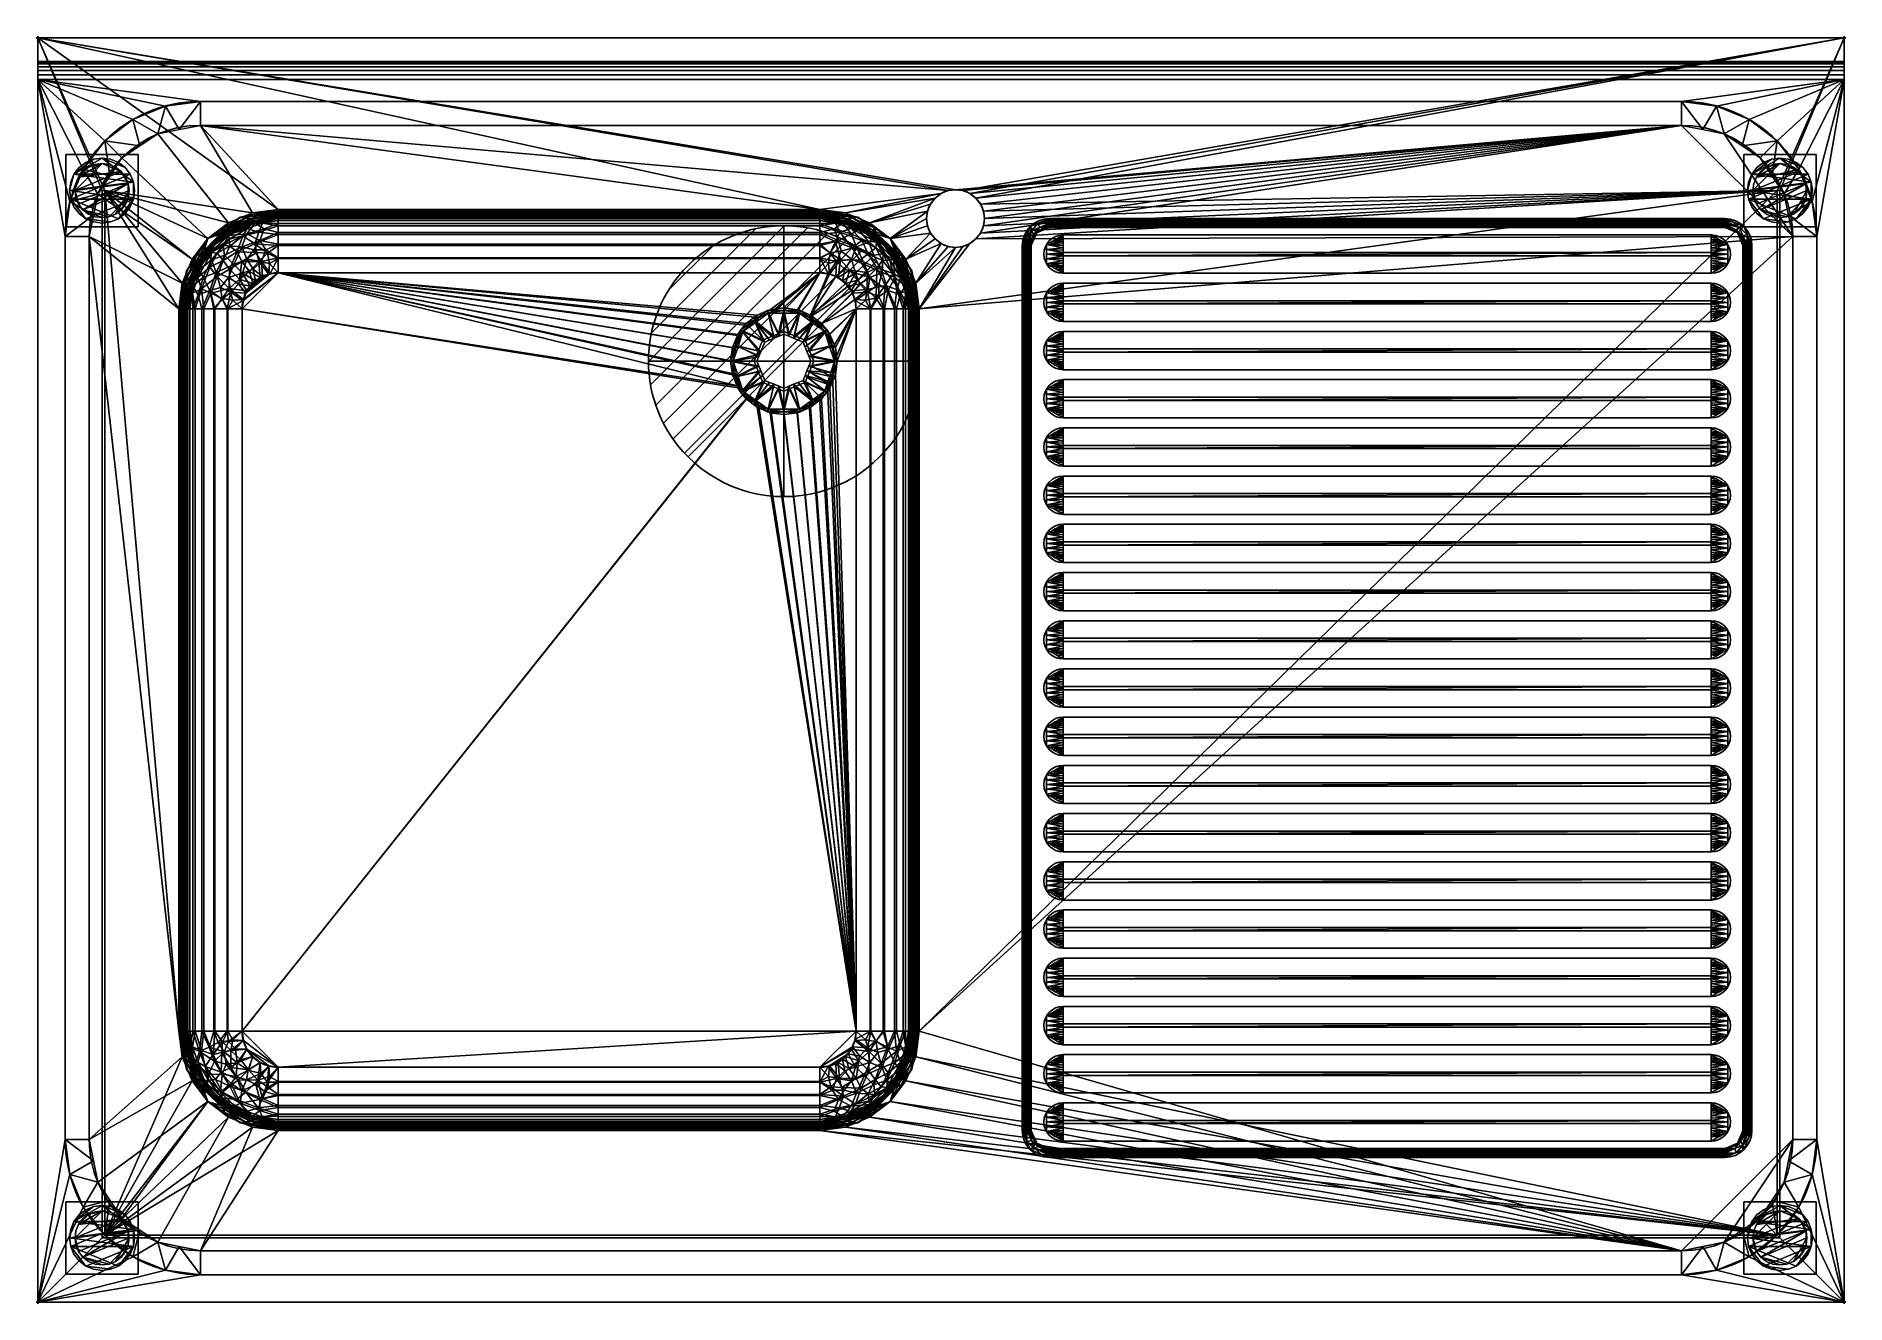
# Model space of a CAD drawing. Header units: millimetres. Extents: x -1 to 1001, y -701 to 1.
import ezdxf

# ---------------------------------------------------------------- set-up
doc = ezdxf.new("R2010")
doc.units = ezdxf.units.MM
doc.header["$PDMODE"] = 34
for name, color, linetype in [('IQ_200_2D', 1, 'Continuous'), ('IQ_200_3D', 1, 'Continuous'), ('IQ_204_2D', 7, 'Continuous'), ('IQ_204_3D', 7, 'Continuous'), ('IQ_CON_DRAIN_INT', 7, 'Continuous'), ('IQ_INS_3D', 3, 'Continuous')]:
    doc.layers.add(name, color=color, linetype=linetype)

# ---------------------------------------------------------------- blocks, each defined once
blk = doc.blocks.new('*X1')
at = {"color": 0}
for p, q in [((313.99, 2209.04), (321.51, 2216.55)), ((314.11, 2207.74), (322.8, 2216.44)), ((314.16, 2210.62), (319.93, 2216.39)), ((314.4, 2206.62), (323.93, 2216.15)), ((314.82, 2205.62), (324.92, 2215.72)), ((315.1, 2212.98), (317.57, 2215.44)), ((315.35, 2204.74), (325.8, 2215.19)), ((315.99, 2203.96), (326.58, 2214.56))]:
    blk.add_line(p, q, dxfattribs=at)
blk = doc.blocks.new('drain')
blk.add_line((-2.121, -2.121), (2.121, 2.121))
at = {"extrusion": (-1, 0, 0)}
blk.add_line((0, 2.121, -2.121), (0, -2.121, 2.121), dxfattribs=at)
at = {"extrusion": (0, -1, 0)}
blk.add_line((-2.121, 0, -2.121), (2.121, 0, 2.121), dxfattribs=at)
for start, end in [(45, 225), (225, 45)]:
    blk.add_arc((0, 0), 3, start, end)
at = {"extrusion": (-1, 0, 0)}
for start, end in [(45, 225), (225, 45)]:
    blk.add_arc((0, 0), 3, start, end, dxfattribs=at)
at = {"extrusion": (0, -1, 0)}
for start, end in [(45, 225), (225, 45)]:
    blk.add_arc((0, 0), 3, start, end, dxfattribs=at)
at = {"xscale": 0.4000000000000909, "yscale": 0.4000000000000909, "zscale": 0.4000000000000909}
blk.add_blockref('*X1', (-128.597, -883.621), dxfattribs=at)
at = {"extrusion": (-1, 0, 0), "xscale": 0.3999999999999773, "yscale": 0.3999999999999773, "zscale": 0.3999999999999773}
blk.add_blockref('*X1', (-128.597, -883.621), dxfattribs=at)
at = {"extrusion": (0, -1, 0), "xscale": 0.4000000000000909, "yscale": 0.4000000000000909, "zscale": 0.4000000000000909}
blk.add_blockref('*X1', (-128.597, -883.621), dxfattribs=at)

msp = doc.modelspace()

# ---------------------------------------------------------------- linework, layer by layer
at = {"layer": 'IQ_200_2D'}
for p, q in [((0, 0), (1000, 0)), ((0, -700), (0, 0)), ((1000, 0), (1000, -700)), ((1000, -700), (0, -700))]:
    msp.add_line(p, q, dxfattribs=at)
at = {"layer": 'IQ_204_2D'}
for p, q in [((0, -13), (1000, -13)), ((90, -35.1), (910, -35.1)), ((910, -48.4), (90, -48.4)), ((133, -100), (433, -100)), ((560, -100), (934, -100)), ((15.1, -610), (15.1, -110)), ((28.4, -110), (28.4, -610)), ((934, -105), (560, -105)), ((567.6, -109.1), (926.5, -109.1)), ((971.6, -610), (971.6, -110)), ((984.9, -110), (984.9, -610)), ((545, -605), (545, -115)), ((550, -115), (550, -605)), ((926.6, -118.8), (567.7, -118.8)), ((944, -605), (944, -115)), ((949, -115), (949, -605)), ((433, -130), (133, -130)), ((926.5, -130.3), (567.6, -130.3)), ((567.7, -120.6), (926.6, -120.6)), ((567.6, -135.8), (926.5, -135.8)), ((83, -550), (83, -150)), ((113, -150), (113, -550)), ((453, -550), (453, -150)), ((483, -150), (483, -550)), ((926.6, -145.5), (567.7, -145.5)), ((567.7, -147.3), (926.6, -147.3)), ((926.5, -157), (567.6, -157)), ((567.6, -162.5), (926.5, -162.5)), ((926.6, -172.2), (567.7, -172.2)), ((567.7, -174), (926.6, -174)), ((926.5, -183.7), (567.6, -183.7)), ((567.6, -189.2), (926.5, -189.2)), ((926.6, -198.9), (567.7, -198.9)), ((926.5, -210.4), (567.6, -210.4)), ((567.7, -200.7), (926.6, -200.7)), ((567.6, -215.9), (926.5, -215.9)), ((926.6, -225.6), (567.7, -225.6)), ((567.7, -227.4), (926.6, -227.4)), ((926.5, -237.1), (567.6, -237.1)), ((567.6, -242.6), (926.5, -242.6)), ((926.6, -252.3), (567.7, -252.3)), ((567.7, -254.1), (926.6, -254.1)), ((926.5, -263.8), (567.6, -263.8)), ((567.6, -269.3), (926.5, -269.3)), ((926.6, -279), (567.7, -279)), ((926.5, -290.5), (567.6, -290.5)), ((567.7, -280.8), (926.6, -280.8)), ((567.6, -296), (926.5, -296)), ((926.6, -305.7), (567.7, -305.7)), ((567.7, -307.5), (926.6, -307.5)), ((926.5, -317.2), (567.6, -317.2)), ((567.6, -322.7), (926.5, -322.7)), ((926.6, -332.4), (567.7, -332.4)), ((567.7, -334.2), (926.6, -334.2)), ((926.5, -343.9), (567.6, -343.9)), ((567.6, -349.4), (926.5, -349.4)), ((926.6, -359.1), (567.7, -359.1)), ((926.5, -370.6), (567.6, -370.6)), ((567.7, -360.9), (926.6, -360.9)), ((567.6, -376.1), (926.5, -376.1)), ((926.6, -385.8), (567.7, -385.8)), ((567.7, -387.6), (926.6, -387.6)), ((926.5, -397.3), (567.6, -397.3)), ((567.6, -402.8), (926.5, -402.8)), ((926.6, -412.5), (567.7, -412.5)), ((567.7, -414.3), (926.6, -414.3)), ((926.5, -424), (567.6, -424)), ((567.6, -429.5), (926.5, -429.5)), ((926.6, -439.2), (567.7, -439.2)), ((926.5, -450.7), (567.6, -450.7)), ((567.7, -441), (926.6, -441)), ((567.6, -456.2), (926.5, -456.2)), ((926.6, -465.9), (567.7, -465.9)), ((567.7, -467.7), (926.6, -467.7)), ((926.5, -477.4), (567.6, -477.4)), ((567.6, -482.9), (926.5, -482.9)), ((926.6, -492.6), (567.7, -492.6)), ((567.7, -494.4), (926.6, -494.4)), ((926.5, -504.1), (567.6, -504.1)), ((567.6, -509.6), (926.5, -509.6)), ((926.6, -519.3), (567.7, -519.3)), ((926.5, -530.8), (567.6, -530.8)), ((567.7, -521.1), (926.6, -521.1)), ((567.6, -536.3), (926.5, -536.3)), ((926.6, -546), (567.7, -546)), ((567.7, -547.8), (926.6, -547.8)), ((926.5, -557.5), (567.6, -557.5)), ((133, -570), (433, -570)), ((567.6, -563), (926.5, -563)), ((926.6, -572.7), (567.7, -572.7)), ((567.7, -574.5), (926.6, -574.5)), ((926.5, -584.2), (567.6, -584.2)), ((567.6, -589.7), (926.5, -589.7)), ((433, -600), (133, -600)), ((926.6, -599.4), (567.7, -599.4)), ((567.7, -601.2), (926.6, -601.2)), ((926.5, -610.9), (567.6, -610.9)), ((560, -615), (934, -615)), ((934, -620), (560, -620)), ((90, -671.6), (910, -671.6)), ((910, -684.9), (90, -684.9))]:
    msp.add_line(p, q, dxfattribs=at)
msp.add_circle((508, -100), 16, dxfattribs=at)
for centre, radius, start, end in [((90, -110), 74.9, 90, 180), ((910, -110), 74.9, 360, 90), ((90, -110), 61.6, 90, 180), ((910, -110), 61.6, 360, 90), ((133, -150), 50, 90, 180), ((433, -150), 50, 0, 90), ((560, -115), 15, 90, 180), ((934, -115), 15, 0, 90), ((560, -115), 10, 90, 180), ((567.6, -119.7), 10.6, 90, 270), ((926.5, -119.7), 10.6, 270, 90), ((934, -115), 10, 0, 90), ((567.7, -119.7), 0.877, 90, 270), ((926.6, -119.7), 0.877, 270, 90), ((133, -150), 20, 90, 180), ((433, -150), 20, 0, 90), ((567.6, -146.4), 10.6, 90, 270), ((926.5, -146.4), 10.6, 270, 90), ((567.7, -146.4), 0.877, 90, 270), ((926.6, -146.4), 0.877, 270, 90), ((413, -179), 28, 0, 180), ((567.6, -173.1), 10.6, 90, 270), ((926.5, -173.1), 10.6, 270, 90), ((413, -179), 28, 180, 0), ((567.7, -173.1), 0.877, 90, 270), ((926.6, -173.1), 0.877, 270, 90), ((567.6, -199.8), 10.6, 90, 270), ((926.5, -199.8), 10.6, 270, 90), ((567.7, -199.8), 0.877, 90, 270), ((926.6, -199.8), 0.877, 270, 90), ((567.6, -226.5), 10.6, 90, 270), ((926.5, -226.5), 10.6, 270, 90), ((567.7, -226.5), 0.877, 90, 270), ((926.6, -226.5), 0.877, 270, 90), ((567.6, -253.2), 10.6, 90, 270), ((926.5, -253.2), 10.6, 270, 90), ((567.7, -253.2), 0.877, 90, 270), ((926.6, -253.2), 0.877, 270, 90), ((567.6, -279.9), 10.6, 90, 270), ((926.5, -279.9), 10.6, 270, 90), ((567.7, -279.9), 0.877, 90, 270), ((926.6, -279.9), 0.877, 270, 90), ((567.6, -306.6), 10.6, 90, 270), ((926.5, -306.6), 10.6, 270, 90), ((567.7, -306.6), 0.877, 90, 270), ((926.6, -306.6), 0.877, 270, 90), ((567.6, -333.3), 10.6, 90, 270), ((926.5, -333.3), 10.6, 270, 90), ((567.7, -333.3), 0.877, 90, 270), ((926.6, -333.3), 0.877, 270, 90), ((567.6, -360), 10.6, 90, 270), ((926.5, -360), 10.6, 270, 90), ((567.7, -360), 0.877, 90, 270), ((926.6, -360), 0.877, 270, 90), ((567.6, -386.7), 10.6, 90, 270), ((926.5, -386.7), 10.6, 270, 90), ((567.7, -386.7), 0.877, 90, 270), ((926.6, -386.7), 0.877, 270, 90), ((567.6, -413.4), 10.6, 90, 270), ((926.5, -413.4), 10.6, 270, 90), ((567.7, -413.4), 0.877, 90, 270), ((926.6, -413.4), 0.877, 270, 90), ((567.6, -440.1), 10.6, 90, 270), ((926.5, -440.1), 10.6, 270, 90), ((567.7, -440.1), 0.877, 90, 270), ((926.6, -440.1), 0.877, 270, 90), ((567.6, -466.8), 10.6, 90, 270), ((926.5, -466.8), 10.6, 270, 90), ((567.7, -466.8), 0.877, 90, 270), ((926.6, -466.8), 0.877, 270, 90), ((567.6, -493.5), 10.6, 90, 270), ((926.5, -493.5), 10.6, 270, 90), ((567.7, -493.5), 0.877, 90, 270), ((926.6, -493.5), 0.877, 270, 90), ((567.6, -520.2), 10.6, 90, 270), ((926.5, -520.2), 10.6, 270, 90), ((567.7, -520.2), 0.877, 90, 270), ((926.6, -520.2), 0.877, 270, 90), ((567.6, -546.9), 10.6, 90, 270), ((926.5, -546.9), 10.6, 270, 90), ((133, -550), 50, 180, 270), ((133, -550), 20, 180, 270), ((433, -550), 20, 270, 0), ((433, -550), 50, 270, 0), ((567.7, -546.9), 0.877, 90, 270), ((926.6, -546.9), 0.877, 270, 90), ((567.6, -573.6), 10.6, 90, 270), ((926.5, -573.6), 10.6, 270, 90), ((567.7, -573.6), 0.877, 90, 270), ((926.6, -573.6), 0.877, 270, 90), ((567.6, -600.3), 10.6, 90, 270), ((926.5, -600.3), 10.6, 270, 90), ((567.7, -600.3), 0.877, 90, 270), ((926.6, -600.3), 0.877, 270, 90), ((90, -610), 74.9, 180, 270), ((90, -610), 61.6, 180, 270), ((560, -605), 15, 180, 270), ((560, -605), 10, 180, 270), ((910, -610), 74.9, 270, 360), ((910, -610), 61.6, 270, 360), ((934, -605), 15, 270, 0), ((934, -605), 10, 270, 0)]:
    msp.add_arc(centre, radius, start, end, dxfattribs=at)
at = {"layer": 'IQ_INS_3D'}
for p in [(0, 0), (1000, 0), (0, -700), (1000, -700)]:
    msp.add_point(p, dxfattribs=at)

# ---------------------------------------------------------------- block references
at = {"layer": 'IQ_CON_DRAIN_INT', "xscale": 25, "yscale": 25, "zscale": 25}
msp.add_blockref('drain', (413, -179), dxfattribs=at)

# ---------------------------------------------------------------- meshes
at = {"layer": 'IQ_200_3D', "lineweight": 18}
mesh = msp.add_polyface(dxfattribs=at)
corners = [(0, -13, 1000), (0, 0, 1000), (0, 0, 850), (0, -700, 850), (0, -700, 900), (0, -23, 900), (0, -20.4, 900.3), (0, -18, 901.3), (0, -15.9, 902.9), (0, -14.3, 905), (0, -13.3, 907.4), (0, -13, 910)]
mesh.append_faces([[corners[k] for k in face] for face in [(6, 2, 5), (11, 2, 10)]], dxfattribs={"vtx0": -1, "vtx1": -1})
mesh.append_faces([[corners[k] for k in face] for face in [(2, 6, 7), (2, 7, 8)]], dxfattribs={"vtx0": -1, "vtx2": -1})
mesh.append_faces([[corners[k] for k in face] for face in [(9, 10, 2), (8, 9, 2)]], dxfattribs={"vtx1": -1, "vtx2": -1})
mesh.append_faces([[corners[k] for k in face] for face in [(3, 4, 5, 2)]], dxfattribs={"vtx2": -1})
mesh.append_faces([[corners[k] for k in face] for face in [(11, 0, 1, 2)]], dxfattribs={"vtx3": -1})
mesh = msp.add_polyface(dxfattribs=at)
corners = [(1000, 0, 850), (1000, -700, 850), (0, -700, 850), (0, 0, 850), (488, -550, 850), (488, -150, 850), (486.1, -135.8, 850), (480.6, -122.5, 850), (471.9, -111.1, 850), (460.5, -102.4, 850), (447.2, -96.9, 850), (433, -95, 850), (133, -95, 850), (118.8, -96.9, 850), (105.5, -102.4, 850), (94.1, -111.1, 850), (85.4, -122.5, 850), (79.9, -135.8, 850), (78, -150, 850), (78, -550, 850), (79.9, -564.2, 850), (85.4, -577.5, 850), (94.1, -588.9, 850), (105.5, -597.6, 850), (118.8, -603.1, 850), (133, -605, 850), (433, -605, 850), (447.2, -603.1, 850), (460.5, -597.6, 850), (471.9, -588.9, 850), (480.6, -577.5, 850), (486.1, -564.2, 850), (35.5, -664.5, 850), (964.5, -664.5, 850), (964.5, -84.5, 850), (963, -84.5, 850), (963, -663, 850), (37, -663, 850), (37, -84.5, 850), (35.5, -84.5, 850), (524, -100, 850), (523.5, -95.9, 850), (521.9, -92, 850), (519.3, -88.7, 850), (516, -86.1, 850), (512.1, -84.5, 850), (508, -84, 850), (503.9, -84.5, 850), (500, -86.1, 850), (496.7, -88.7, 850), (494.1, -92, 850), (492.5, -95.9, 850), (492, -100, 850), (492.5, -104.1, 850), (494.1, -108, 850), (496.7, -111.3, 850), (500, -113.9, 850), (503.9, -115.5, 850), (508, -116, 850), (512.1, -115.5, 850), (516, -113.9, 850), (519.3, -111.3, 850), (521.9, -108, 850), (523.5, -104.1, 850)]
mesh.append_faces([[corners[k] for k in face] for face in [(5, 35, 4), (53, 8, 52), (44, 0, 43), (28, 36, 27), (30, 36, 29), (23, 37, 22), (21, 37, 20), (39, 3, 38)]], dxfattribs={"vtx0": -1, "vtx1": -1})
mesh.append_faces([[corners[k] for k in face] for face in [(1, 33, 34, 0), (36, 31, 4, 35), (5, 59, 60), (35, 61, 62), (6, 57, 58), (7, 55, 56), (8, 53, 54), (0, 34, 35), (0, 44, 45), (35, 63, 40), (0, 45, 46, 3), (3, 46, 47), (36, 26, 27), (37, 25, 26, 36), (38, 18, 19), (38, 17, 18), (38, 13, 14)]], dxfattribs={"vtx0": -1, "vtx2": -1})
mesh.append_faces([[corners[k] for k in face] for face in [(5, 60, 61, 35), (3, 12, 13, 38)]], dxfattribs={"vtx0": -1, "vtx2": -1, "vtx3": -1})
mesh.append_faces([[corners[k] for k in face] for face in [(62, 63, 35), (40, 41, 35), (41, 42, 35), (50, 51, 9), (24, 25, 37), (30, 31, 36), (28, 29, 36), (23, 24, 37), (21, 22, 37), (11, 12, 3), (15, 16, 38), (16, 17, 38), (14, 15, 38)]], dxfattribs={"vtx1": -1, "vtx2": -1})
mesh.append_faces([[corners[k] for k in face] for face in [(42, 43, 0, 35), (47, 48, 11, 3)]], dxfattribs={"vtx1": -1, "vtx2": -1, "vtx3": -1})
mesh.append_faces([[corners[k] for k in face] for face in [(58, 59, 5, 6), (56, 57, 6, 7), (54, 55, 7, 8), (32, 33, 1, 2), (49, 50, 9, 10), (51, 52, 8, 9), (48, 49, 10, 11), (39, 32, 2, 3), (19, 20, 37, 38)]], dxfattribs={"vtx1": -1, "vtx3": -1})
mesh = msp.add_polyface(dxfattribs=at)
corners = [(1000, 0, 850), (0, 0, 850), (0, 0, 1000), (1000, 0, 1000)]
mesh.append_faces([[corners[k] for k in face] for face in [(0, 1, 2, 3)]])
mesh = msp.add_polyface(dxfattribs=at)
corners = [(1000, 0, 1000), (0, 0, 1000), (0, -13, 1000), (1000, -13, 1000)]
mesh.append_faces([[corners[k] for k in face] for face in [(0, 1, 2, 3)]])
mesh = msp.add_polyface(dxfattribs=at)
corners = [(1000, -13, 1000), (1000, -13, 910), (1000, -13.3, 907.4), (1000, -14.3, 905), (1000, -15.9, 902.9), (1000, -18, 901.3), (1000, -20.4, 900.3), (1000, -23, 900), (1000, -700, 900), (1000, -700, 850), (1000, 0, 850), (1000, 0, 1000)]
mesh.append_faces([[corners[k] for k in face] for face in [(5, 10, 4)]], dxfattribs={"vtx0": -1, "vtx1": -1})
mesh.append_faces([[corners[k] for k in face] for face in [(10, 6, 7)]], dxfattribs={"vtx0": -1, "vtx2": -1})
mesh.append_faces([[corners[k] for k in face] for face in [(3, 4, 10), (2, 3, 10), (1, 2, 10), (5, 6, 10)]], dxfattribs={"vtx1": -1, "vtx2": -1})
mesh.append_faces([[corners[k] for k in face] for face in [(11, 0, 1, 10)]], dxfattribs={"vtx2": -1})
mesh.append_faces([[corners[k] for k in face] for face in [(7, 8, 9, 10)]], dxfattribs={"vtx3": -1})
mesh = msp.add_polyface(dxfattribs=at)
corners = [(1000, -13, 1000), (0, -13, 1000), (0, -13, 910), (1000, -13, 910)]
mesh.append_faces([[corners[k] for k in face] for face in [(0, 1, 2, 3)]])
mesh = msp.add_polyface(dxfattribs=at)
corners = [(1000, -23, 900), (1000, -20.4, 900.3), (1000, -18, 901.3), (1000, -15.9, 902.9), (1000, -14.3, 905), (1000, -13.3, 907.4), (1000, -13, 910), (0, -13, 910), (0, -13.3, 907.4), (0, -14.3, 905), (0, -15.9, 902.9), (0, -18, 901.3), (0, -20.4, 900.3), (0, -23, 900)]
mesh.append_faces([[corners[k] for k in face] for face in [(9, 4, 5, 8), (4, 9, 10, 3), (12, 1, 2, 11), (3, 10, 11, 2)]], dxfattribs={"vtx0": -1, "vtx2": -1})
mesh.append_faces([[corners[k] for k in face] for face in [(13, 0, 1, 12)]], dxfattribs={"vtx2": -1})
mesh.append_faces([[corners[k] for k in face] for face in [(5, 6, 7, 8)]], dxfattribs={"vtx3": -1})
mesh = msp.add_polyface(dxfattribs=at)
corners = [(1000, -700, 900), (1000, -23, 900), (0, -23, 900), (0, -700, 900), (90, -35.1, 900), (910, -35.1, 900), (929.4, -37.7, 900), (947.4, -45.1, 900), (963, -57, 900), (974.9, -72.6, 900), (982.3, -90.6, 900), (984.9, -110, 900), (984.9, -610, 900), (982.3, -629.4, 900), (974.9, -647.4, 900), (963, -663, 900), (947.4, -674.9, 900), (929.4, -682.3, 900), (910, -684.9, 900), (90, -684.9, 900), (70.6, -682.3, 900), (52.6, -674.9, 900), (37, -663, 900), (25.1, -647.4, 900), (17.7, -629.4, 900), (15.1, -610, 900), (15.1, -110, 900), (17.7, -90.6, 900), (25.1, -72.6, 900), (37, -57, 900), (52.6, -45.1, 900), (70.6, -37.7, 900)]
mesh.append_faces([[corners[k] for k in face] for face in [(9, 1, 8), (14, 0, 13), (31, 2, 30), (28, 2, 27), (21, 3, 20), (23, 3, 22)]], dxfattribs={"vtx0": -1, "vtx1": -1})
mesh.append_faces([[corners[k] for k in face] for face in [(1, 9, 10), (1, 11, 12, 0), (0, 14, 15), (0, 18, 19, 3), (2, 28, 29), (3, 23, 24)]], dxfattribs={"vtx0": -1, "vtx2": -1})
mesh.append_faces([[corners[k] for k in face] for face in [(10, 11, 1), (5, 6, 1), (7, 8, 1), (6, 7, 1), (12, 13, 0), (15, 16, 0), (17, 18, 0), (16, 17, 0), (31, 4, 2), (29, 30, 2), (26, 27, 2), (21, 22, 3), (19, 20, 3), (24, 25, 3)]], dxfattribs={"vtx1": -1, "vtx2": -1})
mesh.append_faces([[corners[k] for k in face] for face in [(4, 5, 1, 2), (25, 26, 2, 3)]], dxfattribs={"vtx1": -1, "vtx3": -1})
mesh = msp.add_polyface(dxfattribs=at)
corners = [(28.4, -110, 890), (33.1, -86.4, 890), (46.4, -66.4, 890), (66.4, -53.1, 890), (90, -48.4, 890), (90, -35.1, 900), (70.6, -37.7, 900), (52.6, -45.1, 900), (37, -57, 900), (25.1, -72.6, 900), (17.7, -90.6, 900), (15.1, -110, 900), (78.2, -50.7, 890), (56.4, -59.8, 890), (39.8, -76.4, 890), (30.7, -98.2, 890)]
mesh.append_faces([[corners[k] for k in face] for face in [(15, 11, 0)]], dxfattribs={"vtx0": -1})
mesh.append_faces([[corners[k] for k in face] for face in [(6, 12, 5), (13, 8, 2), (8, 13, 7), (9, 14, 8), (2, 8, 14)]], dxfattribs={"vtx0": -1, "vtx1": -1})
mesh.append_faces([[corners[k] for k in face] for face in [(3, 6, 7), (6, 3, 12), (15, 10, 11), (9, 1, 14)]], dxfattribs={"vtx0": -1, "vtx2": -1})
mesh.append_faces([[corners[k] for k in face] for face in [(4, 5, 12)]], dxfattribs={"vtx1": -1})
mesh.append_faces([[corners[k] for k in face] for face in [(13, 3, 7), (15, 1, 10), (9, 10, 1)]], dxfattribs={"vtx1": -1, "vtx2": -1})
mesh = msp.add_polyface(dxfattribs=at)
corners = [(910, -48.4, 890), (910, -35.1, 900), (90, -35.1, 900), (90, -48.4, 890)]
mesh.append_faces([[corners[k] for k in face] for face in [(0, 1, 2, 3)]])
mesh = msp.add_polyface(dxfattribs=at)
corners = [(910, -48.4, 890), (933.6, -53.1, 890), (953.6, -66.4, 890), (966.9, -86.4, 890), (971.6, -110, 890), (984.9, -110, 900), (982.3, -90.6, 900), (974.9, -72.6, 900), (963, -57, 900), (947.4, -45.1, 900), (929.4, -37.7, 900), (910, -35.1, 900), (969.3, -98.2, 890), (960.2, -76.4, 890), (943.6, -59.8, 890), (921.8, -50.7, 890)]
mesh.append_faces([[corners[k] for k in face] for face in [(15, 11, 0)]], dxfattribs={"vtx0": -1})
mesh.append_faces([[corners[k] for k in face] for face in [(6, 12, 5), (13, 8, 2), (8, 13, 7), (9, 14, 8), (2, 8, 14)]], dxfattribs={"vtx0": -1, "vtx1": -1})
mesh.append_faces([[corners[k] for k in face] for face in [(3, 6, 7), (6, 3, 12), (15, 10, 11), (9, 1, 14)]], dxfattribs={"vtx0": -1, "vtx2": -1})
mesh.append_faces([[corners[k] for k in face] for face in [(4, 5, 12)]], dxfattribs={"vtx1": -1})
mesh.append_faces([[corners[k] for k in face] for face in [(13, 3, 7), (15, 1, 10), (9, 10, 1)]], dxfattribs={"vtx1": -1, "vtx2": -1})
mesh = msp.add_polyface(dxfattribs=at)
corners = [(910, -48.4, 890), (90, -48.4, 890), (66.4, -53.1, 890), (46.4, -66.4, 890), (33.1, -86.4, 890), (28.4, -110, 890), (28.4, -610, 890), (33.1, -633.6, 890), (46.4, -653.6, 890), (66.4, -666.9, 890), (90, -671.6, 890), (910, -671.6, 890), (933.6, -666.9, 890), (953.6, -653.6, 890), (966.9, -633.6, 890), (971.6, -610, 890), (971.6, -110, 890), (966.9, -86.4, 890), (953.6, -66.4, 890), (933.6, -53.1, 890), (488, -150, 890), (488, -550, 890), (486.1, -564.2, 890), (480.6, -577.5, 890), (471.9, -588.9, 890), (460.5, -597.6, 890), (447.2, -603.1, 890), (433, -605, 890), (133, -605, 890), (118.8, -603.1, 890), (105.5, -597.6, 890), (94.1, -588.9, 890), (85.4, -577.5, 890), (79.9, -564.2, 890), (78, -550, 890), (78, -150, 890), (79.9, -135.8, 890), (85.4, -122.5, 890), (94.1, -111.1, 890), (105.5, -102.4, 890), (118.8, -96.9, 890), (133, -95, 890), (433, -95, 890), (447.2, -96.9, 890), (460.5, -102.4, 890), (471.9, -111.1, 890), (480.6, -122.5, 890), (486.1, -135.8, 890), (492, -100, 890), (492.5, -95.9, 890), (494.1, -92, 890), (496.7, -88.7, 890), (500, -86.1, 890), (503.9, -84.5, 890), (508, -84, 890), (512.1, -84.5, 890), (516, -86.1, 890), (519.3, -88.7, 890), (521.9, -92, 890), (523.5, -95.9, 890), (524, -100, 890), (523.5, -104.1, 890), (521.9, -108, 890), (519.3, -111.3, 890), (516, -113.9, 890), (512.1, -115.5, 890), (508, -116, 890), (503.9, -115.5, 890), (500, -113.9, 890), (496.7, -111.3, 890), (494.1, -108, 890), (492.5, -104.1, 890)]
mesh.append_faces([[corners[k] for k in face] for face in [(65, 20, 64), (48, 45, 71), (21, 16, 20), (61, 0, 60), (27, 11, 26), (24, 11, 23), (8, 31, 7), (43, 52, 42)]], dxfattribs={"vtx0": -1, "vtx1": -1})
mesh.append_faces([[corners[k] for k in face] for face in [(20, 16, 63, 64)]], dxfattribs={"vtx0": -1, "vtx1": -1, "vtx3": -1})
mesh.append_faces([[corners[k] for k in face] for face in [(47, 67, 68), (0, 59, 60), (0, 58, 59), (16, 19, 0), (0, 57, 58), (44, 50, 51), (45, 48, 49), (0, 55, 56), (1, 53, 54, 0), (0, 54, 55), (10, 28, 29), (11, 22, 23), (11, 24, 25), (10, 29, 30, 9), (11, 25, 26), (6, 33, 34, 5), (1, 40, 41), (1, 41, 42), (4, 37, 38, 3), (5, 35, 36), (5, 36, 37, 4), (5, 34, 35)]], dxfattribs={"vtx0": -1, "vtx2": -1})
mesh.append_faces([[corners[k] for k in face] for face in [(42, 52, 53, 1)]], dxfattribs={"vtx0": -1, "vtx2": -1, "vtx3": -1})
mesh.append_faces([[corners[k] for k in face] for face in [(11, 12, 15), (65, 66, 20), (69, 70, 46), (21, 22, 11), (56, 57, 0), (61, 62, 0), (32, 33, 6)]], dxfattribs={"vtx1": -1, "vtx2": -1})
mesh.append_faces([[corners[k] for k in face] for face in [(62, 63, 16, 0), (15, 16, 21, 11)]], dxfattribs={"vtx1": -1, "vtx2": -1, "vtx3": -1})
mesh.append_faces([[corners[k] for k in face] for face in [(66, 67, 47, 20), (70, 71, 45, 46), (68, 69, 46, 47), (49, 50, 44, 45), (51, 52, 43, 44), (27, 28, 10, 11), (8, 9, 30, 31), (31, 32, 6, 7), (39, 40, 1, 2), (2, 3, 38, 39)]], dxfattribs={"vtx1": -1, "vtx3": -1})
mesh.append_faces([[corners[k] for k in face] for face in [(13, 14, 15, 12)]], dxfattribs={"vtx2": -1})
mesh.append_faces([[corners[k] for k in face] for face in [(16, 17, 18, 19)]], dxfattribs={"vtx3": -1})
mesh = msp.add_polyface(dxfattribs=at)
corners = [(15.5, -64.5, 850), (15.5, -104.5, 850), (55.5, -104.5, 850), (55.5, -64.5, 850)]
mesh.append_faces([[corners[k] for k in face] for face in [(0, 1, 2, 3)]])
mesh = msp.add_polyface(dxfattribs=at)
corners = [(55.5, -104.5, 75), (15.5, -104.5, 75), (15.5, -64.5, 75), (55.5, -64.5, 75)]
mesh.append_faces([[corners[k] for k in face] for face in [(0, 1, 2, 3)]])
mesh = msp.add_polyface(dxfattribs=at)
corners = [(55.5, -64.5, 850), (55.5, -64.5, 75), (15.5, -64.5, 75), (15.5, -64.5, 850)]
mesh.append_faces([[corners[k] for k in face] for face in [(0, 1, 2, 3)]])
mesh = msp.add_polyface(dxfattribs=at)
corners = [(15.5, -64.5, 850), (15.5, -64.5, 75), (15.5, -104.5, 75), (15.5, -104.5, 850)]
mesh.append_faces([[corners[k] for k in face] for face in [(0, 1, 2, 3)]])
mesh = msp.add_polyface(dxfattribs=at)
corners = [(17.5, -84.5, 5), (18.1, -89.2, 5), (19.9, -93.5, 5), (22.8, -97.2, 5), (26.5, -100.1, 5), (30.8, -101.9, 5), (35.5, -102.5, 5), (40.2, -101.9, 5), (44.5, -100.1, 5), (48.2, -97.2, 5), (51.1, -93.5, 5), (52.9, -89.2, 5), (53.5, -84.5, 5), (52.9, -79.8, 5), (51.1, -75.5, 5), (48.2, -71.8, 5), (44.5, -68.9, 5), (40.2, -67.1, 5), (35.5, -66.5, 5), (30.8, -67.1, 5), (26.5, -68.9, 5), (22.8, -71.8, 5), (19.9, -75.5, 5), (18.1, -79.8, 5)]
mesh.append_faces([[corners[k] for k in face] for face in [(11, 8, 9, 10)]], dxfattribs={"vtx0": -1})
mesh.append_faces([[corners[k] for k in face] for face in [(4, 7, 8, 11), (11, 0, 1, 4), (13, 18, 19, 22)]], dxfattribs={"vtx0": -1, "vtx2": -1, "vtx3": -1})
mesh.append_faces([[corners[k] for k in face] for face in [(0, 11, 12, 13)]], dxfattribs={"vtx0": -1, "vtx3": -1})
mesh.append_faces([[corners[k] for k in face] for face in [(2, 3, 4, 1), (16, 17, 18, 15)]], dxfattribs={"vtx2": -1})
mesh.append_faces([[corners[k] for k in face] for face in [(13, 14, 15, 18), (22, 23, 0, 13)]], dxfattribs={"vtx2": -1, "vtx3": -1})
mesh.append_faces([[corners[k] for k in face] for face in [(4, 5, 6, 7), (19, 20, 21, 22)]], dxfattribs={"vtx3": -1})
mesh = msp.add_polyface(dxfattribs=at)
corners = [(17.5, -84.5, 0), (18.1, -79.8, 0), (19.9, -75.5, 0), (22.8, -71.8, 0), (26.5, -68.9, 0), (30.8, -67.1, 0), (35.5, -66.5, 0), (40.2, -67.1, 0), (44.5, -68.9, 0), (48.2, -71.8, 0), (51.1, -75.5, 0), (52.9, -79.8, 0), (53.5, -84.5, 0), (52.9, -89.2, 0), (51.1, -93.5, 0), (48.2, -97.2, 0), (44.5, -100.1, 0), (40.2, -101.9, 0), (35.5, -102.5, 0), (30.8, -101.9, 0), (26.5, -100.1, 0), (22.8, -97.2, 0), (19.9, -93.5, 0), (18.1, -89.2, 0)]
mesh.append_faces([[corners[k] for k in face] for face in [(2, 0, 1), (15, 13, 14), (13, 11, 12)]], dxfattribs={"vtx0": -1})
mesh.append_faces([[corners[k] for k in face] for face in [(16, 23, 13, 15)]], dxfattribs={"vtx0": -1, "vtx1": -1, "vtx2": -1})
mesh.append_faces([[corners[k] for k in face] for face in [(2, 10, 23, 0)]], dxfattribs={"vtx0": -1, "vtx1": -1, "vtx3": -1})
mesh.append_faces([[corners[k] for k in face] for face in [(2, 5, 6)]], dxfattribs={"vtx0": -1, "vtx2": -1})
mesh.append_faces([[corners[k] for k in face] for face in [(23, 10, 11, 13), (23, 16, 17, 20)]], dxfattribs={"vtx0": -1, "vtx2": -1, "vtx3": -1})
mesh.append_faces([[corners[k] for k in face] for face in [(9, 10, 2, 6)]], dxfattribs={"vtx1": -1, "vtx2": -1, "vtx3": -1})
mesh.append_faces([[corners[k] for k in face] for face in [(3, 4, 5, 2), (18, 19, 20, 17)]], dxfattribs={"vtx2": -1})
mesh.append_faces([[corners[k] for k in face] for face in [(6, 7, 8, 9), (20, 21, 22, 23)]], dxfattribs={"vtx3": -1})
mesh = msp.add_polyface(dxfattribs=at)
corners = [(17.5, -84.5, 5), (18.1, -79.8, 5), (19.9, -75.5, 5), (22.8, -71.8, 5), (26.5, -68.9, 5), (30.8, -67.1, 5), (35.5, -66.5, 5), (40.2, -67.1, 5), (44.5, -68.9, 5), (48.2, -71.8, 5), (51.1, -75.5, 5), (52.9, -79.8, 5), (53.5, -84.5, 5), (53.5, -84.5, 0), (52.9, -79.8, 0), (51.1, -75.5, 0), (48.2, -71.8, 0), (44.5, -68.9, 0), (40.2, -67.1, 0), (35.5, -66.5, 0), (30.8, -67.1, 0), (26.5, -68.9, 0), (22.8, -71.8, 0), (19.9, -75.5, 0), (18.1, -79.8, 0), (17.5, -84.5, 0)]
mesh.append_faces([[corners[k] for k in face] for face in [(13, 14, 11, 12), (0, 1, 24, 25)]], dxfattribs={"vtx1": -1})
mesh.append_faces([[corners[k] for k in face] for face in [(14, 15, 10, 11), (16, 17, 8, 9), (15, 16, 9, 10), (17, 18, 7, 8), (6, 7, 18, 19), (19, 20, 5, 6), (20, 21, 4, 5), (22, 23, 2, 3), (21, 22, 3, 4), (23, 24, 1, 2)]], dxfattribs={"vtx1": -1, "vtx3": -1})
mesh = msp.add_polyface(dxfattribs=at)
corners = [(20.5, -84.5, 75), (21, -88.4, 75), (22.5, -92, 75), (24.9, -95.1, 75), (28, -97.5, 75), (31.6, -99, 75), (35.5, -99.5, 75), (39.4, -99, 75), (43, -97.5, 75), (46.1, -95.1, 75), (48.5, -92, 75), (50, -88.4, 75), (50.5, -84.5, 75), (50, -80.6, 75), (48.5, -77, 75), (46.1, -73.9, 75), (43, -71.5, 75), (39.4, -70, 75), (35.5, -69.5, 75), (31.6, -70, 75), (28, -71.5, 75), (24.9, -73.9, 75), (22.5, -77, 75), (21, -80.6, 75)]
mesh.append_faces([[corners[k] for k in face] for face in [(10, 8, 9), (22, 20, 21)]], dxfattribs={"vtx0": -1})
mesh.append_faces([[corners[k] for k in face] for face in [(7, 3, 6)]], dxfattribs={"vtx0": -1, "vtx1": -1})
mesh.append_faces([[corners[k] for k in face] for face in [(22, 15, 18, 20)]], dxfattribs={"vtx0": -1, "vtx1": -1, "vtx2": -1, "vtx3": -1})
mesh.append_faces([[corners[k] for k in face] for face in [(13, 2, 3, 12)]], dxfattribs={"vtx0": -1, "vtx2": -1})
mesh.append_faces([[corners[k] for k in face] for face in [(3, 7, 8, 12)]], dxfattribs={"vtx0": -1, "vtx2": -1, "vtx3": -1})
mesh.append_faces([[corners[k] for k in face] for face in [(17, 18, 15, 16), (19, 20, 18)]], dxfattribs={"vtx1": -1})
mesh.append_faces([[corners[k] for k in face] for face in [(11, 12, 8, 10)]], dxfattribs={"vtx1": -1, "vtx2": -1})
mesh.append_faces([[corners[k] for k in face] for face in [(4, 5, 6, 3)]], dxfattribs={"vtx2": -1})
mesh.append_faces([[corners[k] for k in face] for face in [(0, 1, 2, 13), (13, 14, 15, 0), (22, 23, 0, 15)]], dxfattribs={"vtx2": -1, "vtx3": -1})
mesh = msp.add_polyface(dxfattribs=at)
corners = [(20.5, -84.5, 5), (21, -80.6, 5), (22.5, -77, 5), (24.9, -73.9, 5), (28, -71.5, 5), (31.6, -70, 5), (35.5, -69.5, 5), (39.4, -70, 5), (43, -71.5, 5), (46.1, -73.9, 5), (48.5, -77, 5), (50, -80.6, 5), (50.5, -84.5, 5), (50, -88.4, 5), (48.5, -92, 5), (46.1, -95.1, 5), (43, -97.5, 5), (39.4, -99, 5), (35.5, -99.5, 5), (31.6, -99, 5), (28, -97.5, 5), (24.9, -95.1, 5), (22.5, -92, 5), (21, -88.4, 5)]
mesh.append_faces([[corners[k] for k in face] for face in [(9, 6, 7, 8), (4, 2, 3), (15, 13, 14)]], dxfattribs={"vtx0": -1})
mesh.append_faces([[corners[k] for k in face] for face in [(18, 21, 17)]], dxfattribs={"vtx0": -1, "vtx1": -1})
mesh.append_faces([[corners[k] for k in face] for face in [(22, 0, 11, 21)]], dxfattribs={"vtx0": -1, "vtx1": -1, "vtx2": -1})
mesh.append_faces([[corners[k] for k in face] for face in [(0, 6, 9, 11), (21, 11, 13, 17)]], dxfattribs={"vtx0": -1, "vtx1": -1, "vtx2": -1, "vtx3": -1})
mesh.append_faces([[corners[k] for k in face] for face in [(23, 0, 22), (12, 13, 11)]], dxfattribs={"vtx1": -1})
mesh.append_faces([[corners[k] for k in face] for face in [(16, 17, 13, 15)]], dxfattribs={"vtx1": -1, "vtx2": -1})
mesh.append_faces([[corners[k] for k in face] for face in [(9, 10, 11)]], dxfattribs={"vtx2": -1})
mesh.append_faces([[corners[k] for k in face] for face in [(4, 5, 6, 2), (0, 1, 2, 6)]], dxfattribs={"vtx2": -1, "vtx3": -1})
mesh.append_faces([[corners[k] for k in face] for face in [(18, 19, 20, 21)]], dxfattribs={"vtx3": -1})
mesh = msp.add_polyface(dxfattribs=at)
corners = [(20.5, -84.5, 75), (21, -80.6, 75), (22.5, -77, 75), (24.9, -73.9, 75), (28, -71.5, 75), (31.6, -70, 75), (35.5, -69.5, 75), (39.4, -70, 75), (43, -71.5, 75), (46.1, -73.9, 75), (48.5, -77, 75), (50, -80.6, 75), (50.5, -84.5, 75), (50.5, -84.5, 5), (50, -80.6, 5), (48.5, -77, 5), (46.1, -73.9, 5), (43, -71.5, 5), (39.4, -70, 5), (35.5, -69.5, 5), (31.6, -70, 5), (28, -71.5, 5), (24.9, -73.9, 5), (22.5, -77, 5), (21, -80.6, 5), (20.5, -84.5, 5)]
mesh.append_faces([[corners[k] for k in face] for face in [(1, 24, 25, 0)]], dxfattribs={"vtx0": -1})
mesh.append_faces([[corners[k] for k in face] for face in [(8, 17, 18, 7), (9, 16, 17, 8), (7, 18, 19, 6), (15, 10, 11, 14), (5, 20, 21, 4), (4, 21, 22, 3), (2, 23, 24, 1), (3, 22, 23, 2), (20, 5, 6, 19)]], dxfattribs={"vtx0": -1, "vtx2": -1})
mesh.append_faces([[corners[k] for k in face] for face in [(13, 14, 11, 12)]], dxfattribs={"vtx1": -1})
mesh.append_faces([[corners[k] for k in face] for face in [(9, 10, 15, 16)]], dxfattribs={"vtx1": -1, "vtx3": -1})
mesh = msp.add_polyface(dxfattribs=at)
corners = [(55.5, -104.5, 850), (55.5, -104.5, 75), (55.5, -64.5, 75), (55.5, -64.5, 850)]
mesh.append_faces([[corners[k] for k in face] for face in [(0, 1, 2, 3)]])
mesh = msp.add_polyface(dxfattribs=at)
corners = [(944.5, -64.5, 850), (944.5, -104.5, 850), (984.5, -104.5, 850), (984.5, -64.5, 850)]
mesh.append_faces([[corners[k] for k in face] for face in [(0, 1, 2, 3)]])
mesh = msp.add_polyface(dxfattribs=at)
corners = [(984.5, -104.5, 75), (944.5, -104.5, 75), (944.5, -64.5, 75), (984.5, -64.5, 75)]
mesh.append_faces([[corners[k] for k in face] for face in [(0, 1, 2, 3)]])
mesh = msp.add_polyface(dxfattribs=at)
corners = [(984.5, -64.5, 850), (984.5, -64.5, 75), (944.5, -64.5, 75), (944.5, -64.5, 850)]
mesh.append_faces([[corners[k] for k in face] for face in [(0, 1, 2, 3)]])
mesh = msp.add_polyface(dxfattribs=at)
corners = [(944.5, -64.5, 850), (944.5, -64.5, 75), (944.5, -104.5, 75), (944.5, -104.5, 850)]
mesh.append_faces([[corners[k] for k in face] for face in [(0, 1, 2, 3)]])
mesh = msp.add_polyface(dxfattribs=at)
corners = [(946.5, -84.5, 5), (947.1, -89.2, 5), (948.9, -93.5, 5), (951.8, -97.2, 5), (955.5, -100.1, 5), (959.8, -101.9, 5), (964.5, -102.5, 5), (969.2, -101.9, 5), (973.5, -100.1, 5), (977.2, -97.2, 5), (980.1, -93.5, 5), (981.9, -89.2, 5), (982.5, -84.5, 5), (981.9, -79.8, 5), (980.1, -75.5, 5), (977.2, -71.8, 5), (973.5, -68.9, 5), (969.2, -67.1, 5), (964.5, -66.5, 5), (959.8, -67.1, 5), (955.5, -68.9, 5), (951.8, -71.8, 5), (948.9, -75.5, 5), (947.1, -79.8, 5)]
mesh.append_faces([[corners[k] for k in face] for face in [(11, 8, 9, 10)]], dxfattribs={"vtx0": -1})
mesh.append_faces([[corners[k] for k in face] for face in [(4, 7, 8, 11), (11, 0, 1, 4), (13, 18, 19, 22)]], dxfattribs={"vtx0": -1, "vtx2": -1, "vtx3": -1})
mesh.append_faces([[corners[k] for k in face] for face in [(0, 11, 12, 13)]], dxfattribs={"vtx0": -1, "vtx3": -1})
mesh.append_faces([[corners[k] for k in face] for face in [(2, 3, 4, 1), (16, 17, 18, 15)]], dxfattribs={"vtx2": -1})
mesh.append_faces([[corners[k] for k in face] for face in [(13, 14, 15, 18), (22, 23, 0, 13)]], dxfattribs={"vtx2": -1, "vtx3": -1})
mesh.append_faces([[corners[k] for k in face] for face in [(4, 5, 6, 7), (19, 20, 21, 22)]], dxfattribs={"vtx3": -1})
mesh = msp.add_polyface(dxfattribs=at)
corners = [(946.5, -84.5, 0), (947.1, -79.8, 0), (948.9, -75.5, 0), (951.8, -71.8, 0), (955.5, -68.9, 0), (959.8, -67.1, 0), (964.5, -66.5, 0), (969.2, -67.1, 0), (973.5, -68.9, 0), (977.2, -71.8, 0), (980.1, -75.5, 0), (981.9, -79.8, 0), (982.5, -84.5, 0), (981.9, -89.2, 0), (980.1, -93.5, 0), (977.2, -97.2, 0), (973.5, -100.1, 0), (969.2, -101.9, 0), (964.5, -102.5, 0), (959.8, -101.9, 0), (955.5, -100.1, 0), (951.8, -97.2, 0), (948.9, -93.5, 0), (947.1, -89.2, 0)]
mesh.append_faces([[corners[k] for k in face] for face in [(2, 0, 1), (15, 13, 14), (13, 11, 12)]], dxfattribs={"vtx0": -1})
mesh.append_faces([[corners[k] for k in face] for face in [(16, 23, 13, 15)]], dxfattribs={"vtx0": -1, "vtx1": -1, "vtx2": -1})
mesh.append_faces([[corners[k] for k in face] for face in [(2, 10, 23, 0)]], dxfattribs={"vtx0": -1, "vtx1": -1, "vtx3": -1})
mesh.append_faces([[corners[k] for k in face] for face in [(2, 5, 6)]], dxfattribs={"vtx0": -1, "vtx2": -1})
mesh.append_faces([[corners[k] for k in face] for face in [(23, 10, 11, 13), (23, 16, 17, 20)]], dxfattribs={"vtx0": -1, "vtx2": -1, "vtx3": -1})
mesh.append_faces([[corners[k] for k in face] for face in [(9, 10, 2, 6)]], dxfattribs={"vtx1": -1, "vtx2": -1, "vtx3": -1})
mesh.append_faces([[corners[k] for k in face] for face in [(3, 4, 5, 2), (18, 19, 20, 17)]], dxfattribs={"vtx2": -1})
mesh.append_faces([[corners[k] for k in face] for face in [(6, 7, 8, 9), (20, 21, 22, 23)]], dxfattribs={"vtx3": -1})
mesh = msp.add_polyface(dxfattribs=at)
corners = [(946.5, -84.5, 5), (947.1, -79.8, 5), (948.9, -75.5, 5), (951.8, -71.8, 5), (955.5, -68.9, 5), (959.8, -67.1, 5), (964.5, -66.5, 5), (969.2, -67.1, 5), (973.5, -68.9, 5), (977.2, -71.8, 5), (980.1, -75.5, 5), (981.9, -79.8, 5), (982.5, -84.5, 5), (982.5, -84.5, 0), (981.9, -79.8, 0), (980.1, -75.5, 0), (977.2, -71.8, 0), (973.5, -68.9, 0), (969.2, -67.1, 0), (964.5, -66.5, 0), (959.8, -67.1, 0), (955.5, -68.9, 0), (951.8, -71.8, 0), (948.9, -75.5, 0), (947.1, -79.8, 0), (946.5, -84.5, 0)]
mesh.append_faces([[corners[k] for k in face] for face in [(13, 14, 11, 12), (0, 1, 24, 25)]], dxfattribs={"vtx1": -1})
mesh.append_faces([[corners[k] for k in face] for face in [(14, 15, 10, 11), (16, 17, 8, 9), (15, 16, 9, 10), (17, 18, 7, 8), (6, 7, 18, 19), (19, 20, 5, 6), (20, 21, 4, 5), (22, 23, 2, 3), (21, 22, 3, 4), (23, 24, 1, 2)]], dxfattribs={"vtx1": -1, "vtx3": -1})
mesh = msp.add_polyface(dxfattribs=at)
corners = [(949.5, -84.5, 75), (950, -88.4, 75), (951.5, -92, 75), (953.9, -95.1, 75), (957, -97.5, 75), (960.6, -99, 75), (964.5, -99.5, 75), (968.4, -99, 75), (972, -97.5, 75), (975.1, -95.1, 75), (977.5, -92, 75), (979, -88.4, 75), (979.5, -84.5, 75), (979, -80.6, 75), (977.5, -77, 75), (975.1, -73.9, 75), (972, -71.5, 75), (968.4, -70, 75), (964.5, -69.5, 75), (960.6, -70, 75), (957, -71.5, 75), (953.9, -73.9, 75), (951.5, -77, 75), (950, -80.6, 75)]
mesh.append_faces([[corners[k] for k in face] for face in [(10, 8, 9), (22, 20, 21)]], dxfattribs={"vtx0": -1})
mesh.append_faces([[corners[k] for k in face] for face in [(7, 3, 6)]], dxfattribs={"vtx0": -1, "vtx1": -1})
mesh.append_faces([[corners[k] for k in face] for face in [(22, 15, 18, 20)]], dxfattribs={"vtx0": -1, "vtx1": -1, "vtx2": -1, "vtx3": -1})
mesh.append_faces([[corners[k] for k in face] for face in [(13, 2, 3, 12)]], dxfattribs={"vtx0": -1, "vtx2": -1})
mesh.append_faces([[corners[k] for k in face] for face in [(3, 7, 8, 12)]], dxfattribs={"vtx0": -1, "vtx2": -1, "vtx3": -1})
mesh.append_faces([[corners[k] for k in face] for face in [(17, 18, 15, 16), (19, 20, 18)]], dxfattribs={"vtx1": -1})
mesh.append_faces([[corners[k] for k in face] for face in [(11, 12, 8, 10)]], dxfattribs={"vtx1": -1, "vtx2": -1})
mesh.append_faces([[corners[k] for k in face] for face in [(4, 5, 6, 3)]], dxfattribs={"vtx2": -1})
mesh.append_faces([[corners[k] for k in face] for face in [(0, 1, 2, 13), (13, 14, 15, 0), (22, 23, 0, 15)]], dxfattribs={"vtx2": -1, "vtx3": -1})
mesh = msp.add_polyface(dxfattribs=at)
corners = [(949.5, -84.5, 5), (950, -80.6, 5), (951.5, -77, 5), (953.9, -73.9, 5), (957, -71.5, 5), (960.6, -70, 5), (964.5, -69.5, 5), (968.4, -70, 5), (972, -71.5, 5), (975.1, -73.9, 5), (977.5, -77, 5), (979, -80.6, 5), (979.5, -84.5, 5), (979, -88.4, 5), (977.5, -92, 5), (975.1, -95.1, 5), (972, -97.5, 5), (968.4, -99, 5), (964.5, -99.5, 5), (960.6, -99, 5), (957, -97.5, 5), (953.9, -95.1, 5), (951.5, -92, 5), (950, -88.4, 5)]
mesh.append_faces([[corners[k] for k in face] for face in [(9, 6, 7, 8), (4, 2, 3), (15, 13, 14)]], dxfattribs={"vtx0": -1})
mesh.append_faces([[corners[k] for k in face] for face in [(18, 21, 17)]], dxfattribs={"vtx0": -1, "vtx1": -1})
mesh.append_faces([[corners[k] for k in face] for face in [(22, 0, 11, 21)]], dxfattribs={"vtx0": -1, "vtx1": -1, "vtx2": -1})
mesh.append_faces([[corners[k] for k in face] for face in [(0, 6, 9, 11), (21, 11, 13, 17)]], dxfattribs={"vtx0": -1, "vtx1": -1, "vtx2": -1, "vtx3": -1})
mesh.append_faces([[corners[k] for k in face] for face in [(23, 0, 22), (12, 13, 11)]], dxfattribs={"vtx1": -1})
mesh.append_faces([[corners[k] for k in face] for face in [(16, 17, 13, 15)]], dxfattribs={"vtx1": -1, "vtx2": -1})
mesh.append_faces([[corners[k] for k in face] for face in [(9, 10, 11)]], dxfattribs={"vtx2": -1})
mesh.append_faces([[corners[k] for k in face] for face in [(4, 5, 6, 2), (0, 1, 2, 6)]], dxfattribs={"vtx2": -1, "vtx3": -1})
mesh.append_faces([[corners[k] for k in face] for face in [(18, 19, 20, 21)]], dxfattribs={"vtx3": -1})
mesh = msp.add_polyface(dxfattribs=at)
corners = [(949.5, -84.5, 75), (950, -80.6, 75), (951.5, -77, 75), (953.9, -73.9, 75), (957, -71.5, 75), (960.6, -70, 75), (964.5, -69.5, 75), (968.4, -70, 75), (972, -71.5, 75), (975.1, -73.9, 75), (977.5, -77, 75), (979, -80.6, 75), (979.5, -84.5, 75), (979.5, -84.5, 5), (979, -80.6, 5), (977.5, -77, 5), (975.1, -73.9, 5), (972, -71.5, 5), (968.4, -70, 5), (964.5, -69.5, 5), (960.6, -70, 5), (957, -71.5, 5), (953.9, -73.9, 5), (951.5, -77, 5), (950, -80.6, 5), (949.5, -84.5, 5)]
mesh.append_faces([[corners[k] for k in face] for face in [(1, 24, 25, 0)]], dxfattribs={"vtx0": -1})
mesh.append_faces([[corners[k] for k in face] for face in [(8, 17, 18, 7), (9, 16, 17, 8), (7, 18, 19, 6), (15, 10, 11, 14), (5, 20, 21, 4), (4, 21, 22, 3), (2, 23, 24, 1), (3, 22, 23, 2), (20, 5, 6, 19)]], dxfattribs={"vtx0": -1, "vtx2": -1})
mesh.append_faces([[corners[k] for k in face] for face in [(13, 14, 11, 12)]], dxfattribs={"vtx1": -1})
mesh.append_faces([[corners[k] for k in face] for face in [(9, 10, 15, 16)]], dxfattribs={"vtx1": -1, "vtx3": -1})
mesh = msp.add_polyface(dxfattribs=at)
corners = [(984.5, -104.5, 850), (984.5, -104.5, 75), (984.5, -64.5, 75), (984.5, -64.5, 850)]
mesh.append_faces([[corners[k] for k in face] for face in [(0, 1, 2, 3)]])
mesh = msp.add_polyface(dxfattribs=at)
corners = [(53.5, -84.5, 5), (52.9, -89.2, 5), (51.1, -93.5, 5), (48.2, -97.2, 5), (44.5, -100.1, 5), (40.2, -101.9, 5), (35.5, -102.5, 5), (30.8, -101.9, 5), (26.5, -100.1, 5), (22.8, -97.2, 5), (19.9, -93.5, 5), (18.1, -89.2, 5), (17.5, -84.5, 5), (17.5, -84.5, 0), (18.1, -89.2, 0), (19.9, -93.5, 0), (22.8, -97.2, 0), (26.5, -100.1, 0), (30.8, -101.9, 0), (35.5, -102.5, 0), (40.2, -101.9, 0), (44.5, -100.1, 0), (48.2, -97.2, 0), (51.1, -93.5, 0), (52.9, -89.2, 0), (53.5, -84.5, 0)]
mesh.append_faces([[corners[k] for k in face] for face in [(13, 14, 11, 12), (0, 1, 24, 25)]], dxfattribs={"vtx1": -1})
mesh.append_faces([[corners[k] for k in face] for face in [(14, 15, 10, 11), (16, 17, 8, 9), (15, 16, 9, 10), (17, 18, 7, 8), (6, 7, 18, 19), (19, 20, 5, 6), (20, 21, 4, 5), (22, 23, 2, 3), (21, 22, 3, 4), (23, 24, 1, 2)]], dxfattribs={"vtx1": -1, "vtx3": -1})
mesh = msp.add_polyface(dxfattribs=at)
corners = [(50.5, -84.5, 75), (50, -88.4, 75), (48.5, -92, 75), (46.1, -95.1, 75), (43, -97.5, 75), (39.4, -99, 75), (35.5, -99.5, 75), (31.6, -99, 75), (28, -97.5, 75), (24.9, -95.1, 75), (22.5, -92, 75), (21, -88.4, 75), (20.5, -84.5, 75), (20.5, -84.5, 5), (21, -88.4, 5), (22.5, -92, 5), (24.9, -95.1, 5), (28, -97.5, 5), (31.6, -99, 5), (35.5, -99.5, 5), (39.4, -99, 5), (43, -97.5, 5), (46.1, -95.1, 5), (48.5, -92, 5), (50, -88.4, 5), (50.5, -84.5, 5)]
mesh.append_faces([[corners[k] for k in face] for face in [(1, 24, 25, 0)]], dxfattribs={"vtx0": -1})
mesh.append_faces([[corners[k] for k in face] for face in [(11, 14, 15, 10), (10, 15, 16, 9), (8, 17, 18, 7), (9, 16, 17, 8), (7, 18, 19, 6), (5, 20, 21, 4), (4, 21, 22, 3), (2, 23, 24, 1), (3, 22, 23, 2), (20, 5, 6, 19)]], dxfattribs={"vtx0": -1, "vtx2": -1})
mesh.append_faces([[corners[k] for k in face] for face in [(12, 13, 14, 11)]], dxfattribs={"vtx2": -1})
mesh = msp.add_polyface(dxfattribs=at)
corners = [(35.5, -664.5, 600), (35.5, -84.5, 600), (37, -84.5, 600), (37, -663, 600), (963, -663, 600), (963, -84.5, 600), (964.5, -84.5, 600), (964.5, -664.5, 600)]
mesh.append_faces([[corners[k] for k in face] for face in [(3, 0, 1, 2)]], dxfattribs={"vtx0": -1})
mesh.append_faces([[corners[k] for k in face] for face in [(6, 7, 4, 5)]], dxfattribs={"vtx1": -1})
mesh.append_faces([[corners[k] for k in face] for face in [(3, 4, 7, 0)]], dxfattribs={"vtx1": -1, "vtx3": -1})
mesh = msp.add_polyface(dxfattribs=at)
corners = [(35.5, -84.5, 600), (35.5, -84.5, 850), (37, -84.5, 850), (37, -84.5, 600)]
mesh.append_faces([[corners[k] for k in face] for face in [(0, 1, 2, 3)]])
mesh = msp.add_polyface(dxfattribs=at)
corners = [(35.5, -664.5, 600), (35.5, -664.5, 850), (35.5, -84.5, 850), (35.5, -84.5, 600)]
mesh.append_faces([[corners[k] for k in face] for face in [(0, 1, 2, 3)]])
mesh = msp.add_polyface(dxfattribs=at)
corners = [(37, -84.5, 600), (37, -84.5, 850), (37, -663, 850), (37, -663, 600)]
mesh.append_faces([[corners[k] for k in face] for face in [(0, 1, 2, 3)]])
mesh = msp.add_polyface(dxfattribs=at)
corners = [(492, -100, 890), (492, -100, 850), (492.5, -95.9, 850), (494.1, -92, 850), (496.7, -88.7, 850), (500, -86.1, 850), (503.9, -84.5, 850), (508, -84, 850), (512.1, -84.5, 850), (516, -86.1, 850), (519.3, -88.7, 850), (521.9, -92, 850), (523.5, -95.9, 850), (524, -100, 850), (524, -100, 890), (523.5, -95.9, 890), (521.9, -92, 890), (519.3, -88.7, 890), (516, -86.1, 890), (512.1, -84.5, 890), (508, -84, 890), (503.9, -84.5, 890), (500, -86.1, 890), (496.7, -88.7, 890), (494.1, -92, 890), (492.5, -95.9, 890)]
mesh.append_faces([[corners[k] for k in face] for face in [(1, 2, 25, 0)]], dxfattribs={"vtx1": -1})
mesh.append_faces([[corners[k] for k in face] for face in [(11, 12, 15, 16), (10, 11, 16, 17), (8, 9, 18, 19), (9, 10, 17, 18), (7, 8, 19, 20), (5, 6, 21, 22), (4, 5, 22, 23), (2, 3, 24, 25), (3, 4, 23, 24), (20, 21, 6, 7)]], dxfattribs={"vtx1": -1, "vtx3": -1})
mesh.append_faces([[corners[k] for k in face] for face in [(12, 13, 14, 15)]], dxfattribs={"vtx3": -1})
mesh = msp.add_polyface(dxfattribs=at)
corners = [(982.5, -84.5, 5), (981.9, -89.2, 5), (980.1, -93.5, 5), (977.2, -97.2, 5), (973.5, -100.1, 5), (969.2, -101.9, 5), (964.5, -102.5, 5), (959.8, -101.9, 5), (955.5, -100.1, 5), (951.8, -97.2, 5), (948.9, -93.5, 5), (947.1, -89.2, 5), (946.5, -84.5, 5), (946.5, -84.5, 0), (947.1, -89.2, 0), (948.9, -93.5, 0), (951.8, -97.2, 0), (955.5, -100.1, 0), (959.8, -101.9, 0), (964.5, -102.5, 0), (969.2, -101.9, 0), (973.5, -100.1, 0), (977.2, -97.2, 0), (980.1, -93.5, 0), (981.9, -89.2, 0), (982.5, -84.5, 0)]
mesh.append_faces([[corners[k] for k in face] for face in [(13, 14, 11, 12), (0, 1, 24, 25)]], dxfattribs={"vtx1": -1})
mesh.append_faces([[corners[k] for k in face] for face in [(14, 15, 10, 11), (16, 17, 8, 9), (15, 16, 9, 10), (17, 18, 7, 8), (6, 7, 18, 19), (19, 20, 5, 6), (20, 21, 4, 5), (22, 23, 2, 3), (21, 22, 3, 4), (23, 24, 1, 2)]], dxfattribs={"vtx1": -1, "vtx3": -1})
mesh = msp.add_polyface(dxfattribs=at)
corners = [(979.5, -84.5, 75), (979, -88.4, 75), (977.5, -92, 75), (975.1, -95.1, 75), (972, -97.5, 75), (968.4, -99, 75), (964.5, -99.5, 75), (960.6, -99, 75), (957, -97.5, 75), (953.9, -95.1, 75), (951.5, -92, 75), (950, -88.4, 75), (949.5, -84.5, 75), (949.5, -84.5, 5), (950, -88.4, 5), (951.5, -92, 5), (953.9, -95.1, 5), (957, -97.5, 5), (960.6, -99, 5), (964.5, -99.5, 5), (968.4, -99, 5), (972, -97.5, 5), (975.1, -95.1, 5), (977.5, -92, 5), (979, -88.4, 5), (979.5, -84.5, 5)]
mesh.append_faces([[corners[k] for k in face] for face in [(1, 24, 25, 0)]], dxfattribs={"vtx0": -1})
mesh.append_faces([[corners[k] for k in face] for face in [(11, 14, 15, 10), (10, 15, 16, 9), (8, 17, 18, 7), (9, 16, 17, 8), (7, 18, 19, 6), (5, 20, 21, 4), (4, 21, 22, 3), (2, 23, 24, 1), (3, 22, 23, 2), (20, 5, 6, 19)]], dxfattribs={"vtx0": -1, "vtx2": -1})
mesh.append_faces([[corners[k] for k in face] for face in [(12, 13, 14, 11)]], dxfattribs={"vtx2": -1})
mesh = msp.add_polyface(dxfattribs=at)
corners = [(963, -84.5, 600), (963, -84.5, 850), (964.5, -84.5, 850), (964.5, -84.5, 600)]
mesh.append_faces([[corners[k] for k in face] for face in [(0, 1, 2, 3)]])
mesh = msp.add_polyface(dxfattribs=at)
corners = [(963, -663, 600), (963, -663, 850), (963, -84.5, 850), (963, -84.5, 600)]
mesh.append_faces([[corners[k] for k in face] for face in [(0, 1, 2, 3)]])
mesh = msp.add_polyface(dxfattribs=at)
corners = [(964.5, -84.5, 600), (964.5, -84.5, 850), (964.5, -664.5, 850), (964.5, -664.5, 600)]
mesh.append_faces([[corners[k] for k in face] for face in [(0, 1, 2, 3)]])
mesh = msp.add_polyface(dxfattribs=at)
corners = [(83, -150, 885), (86.8, -130.9, 885), (97.6, -114.6, 885), (113.9, -103.8, 885), (133, -100, 885), (133, -99.8, 886.3), (133, -99.3, 887.5), (133, -98.5, 888.5), (133, -97.5, 889.3), (133, -96.3, 889.8), (133, -95, 890), (112, -99.2, 890), (94.1, -111.1, 890), (82.2, -129, 890), (78, -150, 890), (79.3, -150, 889.8), (80.5, -150, 889.3), (81.5, -150, 888.5), (82.3, -150, 887.5), (82.8, -150, 886.3), (117.7, -100.4, 889), (83.4, -134.7, 889), (125.4, -101.5, 885), (84.5, -142.4, 885), (124.6, -96.7, 890), (79.7, -141.6, 890), (103.8, -106.3, 889.4), (91.7, -118.8, 888.8), (119.3, -101.4, 887), (107.3, -106.4, 887.4), (84.4, -136.3, 887), (88.7, -125.7, 887.2), (94.6, -117.4, 887), (92.2, -122.8, 885), (103, -105.1, 890), (88.1, -120, 890), (105.8, -109.2, 885)]
mesh.append_faces([[corners[k] for k in face] for face in [(9, 24, 8), (17, 21, 16), (13, 27, 35), (1, 30, 23), (12, 26, 34)]], dxfattribs={"vtx0": -1, "vtx1": -1})
mesh.append_faces([[corners[k] for k in face] for face in [(29, 20, 26), (8, 24, 20), (32, 26, 27), (26, 20, 11), (21, 31, 27), (30, 21, 17), (29, 28, 20), (31, 30, 1), (28, 29, 3), (31, 32, 27), (28, 7, 20), (26, 12, 27), (19, 23, 30), (25, 16, 21), (32, 29, 26), (13, 21, 27), (28, 22, 5), (21, 30, 31), (32, 31, 33), (2, 29, 32)]], dxfattribs={"vtx0": -1, "vtx1": -1, "vtx2": -1})
mesh.append_faces([[corners[k] for k in face] for face in [(20, 24, 11), (28, 6, 7), (28, 5, 6), (25, 15, 16), (26, 11, 34), (31, 1, 33), (27, 12, 35)]], dxfattribs={"vtx0": -1, "vtx2": -1})
mesh.append_faces([[corners[k] for k in face] for face in [(29, 2, 36, 3)]], dxfattribs={"vtx0": -1, "vtx3": -1})
mesh.append_faces([[corners[k] for k in face] for face in [(4, 5, 22), (14, 15, 25)]], dxfattribs={"vtx1": -1})
mesh.append_faces([[corners[k] for k in face] for face in [(7, 8, 20), (33, 2, 32), (17, 18, 30), (18, 19, 30), (3, 22, 28), (13, 25, 21)]], dxfattribs={"vtx1": -1, "vtx2": -1})
mesh.append_faces([[corners[k] for k in face] for face in [(9, 10, 24), (19, 0, 23)]], dxfattribs={"vtx2": -1})
mesh = msp.add_polyface(dxfattribs=at)
corners = [(78, -150, 890), (82.2, -129, 890), (94.1, -111.1, 890), (112, -99.2, 890), (133, -95, 890), (133, -95, 888.5), (112, -99.2, 888.5), (94.1, -111.1, 888.5), (82.2, -129, 888.5), (78, -150, 888.5), (125.1, -96.6, 888.5), (122.5, -97.1, 890), (103, -105.1, 890), (103, -105.1, 888.5), (79.6, -142.1, 890), (80.1, -139.5, 888.5), (88.1, -120, 888.5), (88.1, -120, 890)]
mesh.append_faces([[corners[k] for k in face] for face in [(11, 6, 3), (4, 10, 11), (6, 11, 10), (1, 15, 14)]], dxfattribs={"vtx0": -1, "vtx1": -1})
mesh.append_faces([[corners[k] for k in face] for face in [(12, 13, 7, 2), (3, 6, 13, 12), (14, 15, 9), (2, 7, 16, 17), (1, 8, 15), (8, 1, 17, 16)]], dxfattribs={"vtx0": -1, "vtx2": -1})
mesh.append_faces([[corners[k] for k in face] for face in [(4, 5, 10), (9, 0, 14)]], dxfattribs={"vtx2": -1})
mesh = msp.add_polyface(dxfattribs=at)
corners = [(133, -98.5, 885), (113.3, -102.4, 885), (96.6, -113.6, 885), (85.4, -130.3, 885), (81.5, -150, 885), (81.4, -150, 885.9), (81, -150, 886.7), (80.5, -150, 887.5), (79.8, -150, 888), (78.9, -150, 888.4), (78, -150, 888.5), (82.2, -129, 888.5), (94.1, -111.1, 888.5), (112, -99.2, 888.5), (133, -95, 888.5), (133, -95.9, 888.4), (133, -96.8, 888), (133, -97.5, 887.5), (133, -98, 886.7), (133, -98.4, 885.9), (117.6, -100.1, 887.1), (83.1, -134.6, 887.1), (119.2, -97.8, 888.5), (80.8, -136.2, 888.5), (120, -101.1, 885), (84.1, -137, 885), (115.9, -99.3, 888.2), (100.7, -108.6, 887.5), (82.3, -132.9, 888.2), (89.6, -120.3, 887.5), (109.1, -103.1, 887.6), (104.9, -108, 885), (106.1, -105.7, 886.5), (98.4, -111.5, 886.4), (91, -121.9, 885), (87.3, -125.6, 886.4), (88.1, -120, 888.5), (103, -105.1, 888.5)]
mesh.append_faces([[corners[k] for k in face] for face in [(1, 20, 24), (37, 27, 12), (3, 35, 34), (36, 28, 11), (13, 26, 37)]], dxfattribs={"vtx0": -1, "vtx1": -1})
mesh.append_faces([[corners[k] for k in face] for face in [(28, 36, 29), (26, 30, 37), (32, 30, 20), (20, 26, 16), (12, 27, 29), (19, 24, 20), (27, 37, 30), (31, 33, 32), (21, 25, 5), (30, 32, 27), (26, 22, 15), (26, 20, 30), (29, 21, 28), (32, 20, 1), (9, 23, 28), (33, 27, 32), (29, 33, 35), (8, 28, 21), (29, 27, 33), (34, 35, 33), (3, 21, 35), (21, 29, 35)]], dxfattribs={"vtx0": -1, "vtx1": -1, "vtx2": -1})
mesh.append_faces([[corners[k] for k in face] for face in [(20, 18, 19), (33, 2, 34), (26, 15, 16), (21, 7, 8), (20, 16, 17), (32, 1, 31), (33, 31, 2)]], dxfattribs={"vtx0": -1, "vtx2": -1})
mesh.append_faces([[corners[k] for k in face] for face in [(14, 15, 22)]], dxfattribs={"vtx1": -1})
mesh.append_faces([[corners[k] for k in face] for face in [(5, 6, 21), (13, 22, 26), (17, 18, 20), (6, 7, 21), (3, 25, 21), (8, 9, 28), (23, 11, 28), (36, 12, 29)]], dxfattribs={"vtx1": -1, "vtx2": -1})
mesh.append_faces([[corners[k] for k in face] for face in [(9, 10, 23), (25, 4, 5), (19, 0, 24)]], dxfattribs={"vtx2": -1})
mesh = msp.add_polyface(dxfattribs=at)
corners = [(133, -95, 850), (133, -95, 890), (118.8, -96.9, 890), (105.5, -102.4, 890), (94.1, -111.1, 890), (85.4, -122.5, 890), (79.9, -135.8, 890), (78, -150, 890), (78, -150, 850), (79.9, -135.8, 850), (85.4, -122.5, 850), (94.1, -111.1, 850), (105.5, -102.4, 850), (118.8, -96.9, 850)]
mesh.append_faces([[corners[k] for k in face] for face in [(2, 13, 0, 1)]], dxfattribs={"vtx0": -1})
mesh.append_faces([[corners[k] for k in face] for face in [(3, 12, 13, 2), (12, 3, 4, 11), (5, 10, 11, 4), (6, 9, 10, 5)]], dxfattribs={"vtx0": -1, "vtx2": -1})
mesh.append_faces([[corners[k] for k in face] for face in [(6, 7, 8, 9)]], dxfattribs={"vtx3": -1})
mesh = msp.add_polyface(dxfattribs=at)
corners = [(81.5, -150, 885), (85.4, -130.3, 885), (96.6, -113.6, 885), (113.3, -102.4, 885), (133, -98.5, 885), (133, -98.5, 740), (113.3, -102.4, 740), (96.6, -113.6, 740), (85.4, -130.3, 740), (81.5, -150, 740), (125.4, -100, 885), (123.1, -100.5, 740), (104.9, -108, 885), (104.9, -108, 740), (83, -142.4, 740), (83.5, -140.1, 885), (91, -121.9, 740), (91, -121.9, 885)]
mesh.append_faces([[corners[k] for k in face] for face in [(5, 10, 4)]], dxfattribs={"vtx0": -1})
mesh.append_faces([[corners[k] for k in face] for face in [(3, 11, 6), (10, 5, 11), (15, 8, 14), (8, 15, 1), (14, 0, 15)]], dxfattribs={"vtx0": -1, "vtx2": -1})
mesh.append_faces([[corners[k] for k in face] for face in [(3, 10, 11)]], dxfattribs={"vtx1": -1, "vtx2": -1})
mesh.append_faces([[corners[k] for k in face] for face in [(13, 7, 2, 12), (6, 13, 12, 3), (17, 2, 7, 16), (1, 17, 16, 8)]], dxfattribs={"vtx1": -1, "vtx3": -1})
mesh.append_faces([[corners[k] for k in face] for face in [(14, 9, 0)]], dxfattribs={"vtx2": -1})
mesh = msp.add_polyface(dxfattribs=at)
corners = [(81.5, -150, 740), (85.4, -130.3, 740), (96.6, -113.6, 740), (113.3, -102.4, 740), (133, -98.5, 740), (133, -99.6, 731.8), (133, -102.7, 724.2), (133, -107.7, 717.7), (133, -114.2, 712.7), (133, -121.8, 709.6), (133, -130, 708.5), (128.5, -130.5, 708.5), (124.3, -132, 708.5), (120.5, -134.4, 708.5), (117.4, -137.5, 708.5), (115, -141.3, 708.5), (113.5, -145.5, 708.5), (113, -150, 708.5), (104.8, -150, 709.6), (97.3, -150, 712.7), (90.7, -150, 717.7), (85.7, -150, 724.2), (82.6, -150, 731.8), (103.2, -120.2, 717.5), (105.4, -132.6, 711.1), (115.6, -122.4, 711.1), (91.5, -132.7, 720.8), (115.7, -108.5, 720.8), (113.3, -130.3, 709.5), (106.7, -140.8, 709.5), (123.8, -123.7, 709.5), (95.2, -139.8, 715), (85.6, -137.3, 727.9), (93.6, -120.1, 728.8), (122.8, -112.2, 715), (120.3, -102.6, 727.9), (105.5, -109.3, 728), (111, -136.2, 709.1), (119.2, -128, 709.1), (98.6, -129.8, 715.6), (112.8, -115.6, 715.6), (122.2, -100.7, 740), (117.7, -101.4, 734.1), (104.9, -108, 740), (100.7, -110.6, 733.9), (83.7, -139.2, 740), (84.4, -134.7, 734.1), (91, -121.9, 740), (93.5, -117.6, 734.7), (88.5, -125.8, 732.8), (89.4, -128.4, 726.9), (108.7, -105.1, 734.7), (108.4, -125.4, 712.2), (88.7, -142.2, 720.8), (125.2, -105.7, 720.8), (101, -138.2, 711.8), (102, -144.6, 710.7), (96, -122.9, 722.1), (102.6, -115, 722.8), (126.1, -117.4, 711.5), (119.6, -117.4, 712.5)]
mesh.append_faces([[corners[k] for k in face] for face in [(6, 35, 5), (1, 46, 45), (41, 42, 3), (2, 48, 47), (3, 51, 43), (9, 59, 8)]], dxfattribs={"vtx0": -1, "vtx1": -1})
mesh.append_faces([[corners[k] for k in face] for face in [(59, 9, 30), (30, 12, 38), (29, 56, 55), (42, 5, 35), (22, 45, 46), (60, 34, 59), (54, 35, 6), (52, 28, 24), (20, 53, 31), (38, 28, 25), (28, 14, 37), (59, 34, 8), (25, 28, 52), (29, 24, 37), (34, 27, 54), (31, 55, 56), (27, 34, 40), (29, 55, 24), (32, 49, 50), (35, 36, 51), (39, 31, 26), (9, 11, 30), (57, 58, 23), (26, 57, 39), (53, 32, 26), (16, 18, 29), (51, 36, 44), (26, 50, 57), (32, 46, 49), (40, 23, 58), (36, 35, 27), (5, 42, 41), (27, 40, 58), (51, 44, 43), (29, 37, 15), (28, 37, 24), (28, 38, 13), (30, 38, 25), (52, 39, 23), (55, 39, 24), (60, 40, 34), (52, 40, 25), (48, 44, 33), (42, 51, 3), (33, 44, 36), (22, 46, 32), (48, 49, 47), (44, 48, 2), (49, 48, 33), (49, 33, 50), (49, 46, 1), (57, 50, 33), (26, 32, 50), (51, 42, 35), (39, 52, 24), (40, 52, 23), (32, 53, 21), (31, 53, 26), (34, 54, 7), (35, 54, 27), (29, 18, 56), (39, 55, 31), (31, 56, 19), (58, 33, 36), (39, 57, 23), (33, 58, 57), (27, 58, 36), (60, 30, 25), (30, 60, 59), (40, 60, 25)]], dxfattribs={"vtx0": -1, "vtx1": -1, "vtx2": -1})
mesh.append_faces([[corners[k] for k in face] for face in [(32, 21, 22), (30, 11, 12), (28, 13, 14), (38, 12, 13), (54, 6, 7), (49, 1, 47), (37, 14, 15), (44, 2, 43)]], dxfattribs={"vtx0": -1, "vtx2": -1})
mesh.append_faces([[corners[k] for k in face] for face in [(17, 18, 16)]], dxfattribs={"vtx1": -1})
mesh.append_faces([[corners[k] for k in face] for face in [(20, 21, 53), (7, 8, 34), (15, 16, 29), (19, 20, 31), (18, 19, 56)]], dxfattribs={"vtx1": -1, "vtx2": -1})
mesh.append_faces([[corners[k] for k in face] for face in [(9, 10, 11), (41, 4, 5), (22, 0, 45)]], dxfattribs={"vtx2": -1})
mesh = msp.add_polyface(dxfattribs=at)
corners = [(83, -150, 740), (86.8, -130.9, 740), (97.6, -114.6, 740), (113.9, -103.8, 740), (133, -100, 740), (133, -100, 885), (113.9, -103.8, 885), (97.6, -114.6, 885), (86.8, -130.9, 885), (83, -150, 885), (125.8, -101.4, 885), (123.4, -101.9, 740), (105.8, -109.2, 885), (105.8, -109.2, 740), (84.4, -142.8, 740), (84.9, -140.4, 885), (92.2, -122.8, 740), (92.2, -122.8, 885)]
mesh.append_faces([[corners[k] for k in face] for face in [(11, 10, 6), (7, 2, 13, 12), (12, 13, 3, 6), (2, 7, 17, 16), (16, 17, 8, 1)]], dxfattribs={"vtx0": -1, "vtx2": -1})
mesh.append_faces([[corners[k] for k in face] for face in [(5, 10, 4)]], dxfattribs={"vtx1": -1})
mesh.append_faces([[corners[k] for k in face] for face in [(3, 11, 6), (11, 4, 10), (14, 1, 15), (8, 15, 1), (15, 9, 14)]], dxfattribs={"vtx1": -1, "vtx2": -1})
mesh.append_faces([[corners[k] for k in face] for face in [(9, 0, 14)]], dxfattribs={"vtx2": -1})
mesh = msp.add_polyface(dxfattribs=at)
corners = [(133, -100, 740), (113.9, -103.8, 740), (97.6, -114.6, 740), (86.8, -130.9, 740), (83, -150, 740), (84, -150, 732.2), (87, -150, 725), (91.8, -150, 718.8), (98, -150, 714), (105.2, -150, 711), (113, -150, 710), (113.7, -144.8, 710), (115.7, -140, 710), (118.9, -135.9, 710), (123, -132.7, 710), (127.8, -130.7, 710), (133, -130, 710), (133, -122.2, 711), (133, -115, 714), (133, -108.8, 718.8), (133, -104, 725), (133, -101, 732.2), (106.3, -115.3, 721.7), (99.2, -132.1, 716.2), (112.9, -123.8, 713), (88.5, -132.7, 728.5), (115.9, -105.5, 728.5), (120, -114, 716.2), (105.8, -138.7, 711.5), (122.2, -123.8, 711.2), (90.6, -139, 721.7), (122.3, -107.5, 721.7), (111.5, -133.5, 710.9), (95.2, -126.9, 722.4), (96, -118.7, 730.4), (95.7, -141.4, 716.2), (117.1, -129.3, 710.6), (122.6, -102.1, 740), (118.2, -102.8, 734.3), (105.6, -109, 733.8), (124.4, -102.5, 730), (85.1, -139.6, 740), (85.8, -135.2, 734.3), (92.2, -122.8, 740), (90.1, -125.9, 733.1), (85.5, -141.4, 729.8), (127, -119.1, 712.3), (128.2, -124.8, 710.5), (102.5, -123.3, 718.1), (106, -128, 713.9), (110.2, -118.5, 716.7), (102, -144.3, 712.3), (107.8, -145.2, 710.5), (121.1, -118.7, 713.2), (113.4, -109.5, 723.3), (105.8, -111.4, 727.4), (99.2, -119.1, 724.7), (105.8, -109.2, 740)]
mesh.append_faces([[corners[k] for k in face] for face in [(15, 29, 14), (12, 28, 11), (41, 42, 3), (3, 44, 43), (16, 47, 15), (10, 52, 9)]], dxfattribs={"vtx0": -1, "vtx1": -1})
mesh.append_faces([[corners[k] for k in face] for face in [(21, 37, 38), (38, 39, 26), (25, 30, 33), (31, 54, 27), (48, 50, 22), (38, 40, 21), (24, 50, 49), (35, 30, 7), (29, 46, 53), (29, 24, 36), (1, 39, 38), (19, 31, 27), (36, 32, 13), (45, 25, 42), (5, 45, 42), (12, 32, 28), (25, 45, 30), (24, 29, 53), (22, 56, 48), (28, 32, 49), (23, 35, 28), (46, 47, 17), (28, 51, 52), (25, 33, 34), (25, 44, 42), (40, 31, 20), (5, 42, 41), (54, 31, 26), (33, 30, 23), (48, 33, 23), (42, 44, 3), (33, 56, 34), (22, 54, 55), (35, 8, 51), (30, 35, 23), (29, 36, 14), (32, 36, 24), (38, 26, 40), (2, 34, 39), (34, 56, 55), (31, 40, 26), (44, 25, 34), (34, 43, 44), (30, 45, 6), (27, 46, 18), (47, 29, 15), (29, 47, 46), (49, 48, 23), (48, 49, 50), (28, 49, 23), (32, 24, 49), (53, 50, 24), (54, 50, 27), (52, 51, 9), (35, 51, 28), (28, 52, 11), (46, 27, 53), (53, 27, 50), (55, 26, 39), (54, 22, 50), (26, 55, 54), (34, 55, 39), (48, 56, 33), (55, 56, 22)]], dxfattribs={"vtx0": -1, "vtx1": -1, "vtx2": -1})
mesh.append_faces([[corners[k] for k in face] for face in [(46, 17, 18), (27, 18, 19), (51, 8, 9), (30, 6, 7), (36, 13, 14), (34, 2, 43)]], dxfattribs={"vtx0": -1, "vtx2": -1})
mesh.append_faces([[corners[k] for k in face] for face in [(39, 1, 57, 2)]], dxfattribs={"vtx0": -1, "vtx3": -1})
mesh.append_faces([[corners[k] for k in face] for face in [(37, 1, 38), (16, 17, 47), (12, 13, 32), (7, 8, 35), (10, 11, 52), (19, 20, 31), (20, 21, 40), (5, 6, 45)]], dxfattribs={"vtx1": -1, "vtx2": -1})
mesh.append_faces([[corners[k] for k in face] for face in [(21, 0, 37), (41, 4, 5)]], dxfattribs={"vtx2": -1})
mesh = msp.add_polyface(dxfattribs=at)
corners = [(133, -100, 885), (433, -100, 885), (433, -99.8, 886.3), (433, -99.3, 887.5), (433, -98.5, 888.5), (433, -97.5, 889.3), (433, -96.3, 889.8), (433, -95, 890), (133, -95, 890), (133, -96.3, 889.8), (133, -97.5, 889.3), (133, -98.5, 888.5), (133, -99.3, 887.5), (133, -99.8, 886.3)]
mesh.append_faces([[corners[k] for k in face] for face in [(8, 9, 6, 7)]], dxfattribs={"vtx1": -1})
mesh.append_faces([[corners[k] for k in face] for face in [(9, 10, 5, 6), (4, 5, 10, 11), (12, 13, 2, 3), (3, 4, 11, 12)]], dxfattribs={"vtx1": -1, "vtx3": -1})
mesh.append_faces([[corners[k] for k in face] for face in [(13, 0, 1, 2)]], dxfattribs={"vtx3": -1})
mesh = msp.add_polyface(dxfattribs=at)
corners = [(133, -95, 890), (433, -95, 890), (433, -95, 888.5), (133, -95, 888.5)]
mesh.append_faces([[corners[k] for k in face] for face in [(0, 1, 2, 3)]])
mesh = msp.add_polyface(dxfattribs=at)
corners = [(433, -98.5, 885), (133, -98.5, 885), (133, -98.4, 885.9), (133, -98, 886.7), (133, -97.5, 887.5), (133, -96.8, 888), (133, -95.9, 888.4), (133, -95, 888.5), (433, -95, 888.5), (433, -95.9, 888.4), (433, -96.8, 888), (433, -97.5, 887.5), (433, -98, 886.7), (433, -98.4, 885.9)]
mesh.append_faces([[corners[k] for k in face] for face in [(13, 2, 3, 12)]], dxfattribs={"vtx0": -1, "vtx2": -1})
mesh.append_faces([[corners[k] for k in face] for face in [(1, 2, 13, 0), (8, 9, 6, 7)]], dxfattribs={"vtx1": -1})
mesh.append_faces([[corners[k] for k in face] for face in [(11, 12, 3, 4), (9, 10, 5, 6), (4, 5, 10, 11)]], dxfattribs={"vtx1": -1, "vtx3": -1})
mesh = msp.add_polyface(dxfattribs=at)
corners = [(433, -95, 890), (133, -95, 890), (133, -95, 850), (433, -95, 850)]
mesh.append_faces([[corners[k] for k in face] for face in [(0, 1, 2, 3)]])
mesh = msp.add_polyface(dxfattribs=at)
corners = [(133, -98.5, 885), (433, -98.5, 885), (433, -98.5, 740), (133, -98.5, 740)]
mesh.append_faces([[corners[k] for k in face] for face in [(0, 1, 2, 3)]])
mesh = msp.add_polyface(dxfattribs=at)
corners = [(133, -130, 708.5), (133, -121.8, 709.6), (133, -114.2, 712.7), (133, -107.7, 717.7), (133, -102.7, 724.2), (133, -99.6, 731.8), (133, -98.5, 740), (433, -98.5, 740), (433, -99.6, 731.8), (433, -102.7, 724.2), (433, -107.7, 717.7), (433, -114.2, 712.7), (433, -121.8, 709.6), (433, -130, 708.5)]
mesh.append_faces([[corners[k] for k in face] for face in [(0, 1, 12, 13)]], dxfattribs={"vtx1": -1})
mesh.append_faces([[corners[k] for k in face] for face in [(1, 2, 11, 12), (10, 11, 2, 3), (4, 5, 8, 9), (9, 10, 3, 4)]], dxfattribs={"vtx1": -1, "vtx3": -1})
mesh.append_faces([[corners[k] for k in face] for face in [(5, 6, 7, 8)]], dxfattribs={"vtx3": -1})
mesh = msp.add_polyface(dxfattribs=at)
corners = [(133, -100, 740), (433, -100, 740), (433, -100, 885), (133, -100, 885)]
mesh.append_faces([[corners[k] for k in face] for face in [(0, 1, 2, 3)]])
mesh = msp.add_polyface(dxfattribs=at)
corners = [(133, -100, 740), (133, -101, 732.2), (133, -104, 725), (133, -108.8, 718.8), (133, -115, 714), (133, -122.2, 711), (133, -130, 710), (433, -130, 710), (433, -122.2, 711), (433, -115, 714), (433, -108.8, 718.8), (433, -104, 725), (433, -101, 732.2), (433, -100, 740)]
mesh.append_faces([[corners[k] for k in face] for face in [(7, 8, 5, 6)]], dxfattribs={"vtx1": -1})
mesh.append_faces([[corners[k] for k in face] for face in [(11, 12, 1, 2), (10, 11, 2, 3), (8, 9, 4, 5), (3, 4, 9, 10)]], dxfattribs={"vtx1": -1, "vtx3": -1})
mesh.append_faces([[corners[k] for k in face] for face in [(12, 13, 0, 1)]], dxfattribs={"vtx3": -1})
mesh = msp.add_polyface(dxfattribs=at)
corners = [(433, -100, 885), (452.1, -103.8, 885), (468.4, -114.6, 885), (479.2, -130.9, 885), (483, -150, 885), (483.2, -150, 886.3), (483.7, -150, 887.5), (484.5, -150, 888.5), (485.5, -150, 889.3), (486.7, -150, 889.8), (488, -150, 890), (483.8, -129, 890), (471.9, -111.1, 890), (454, -99.2, 890), (433, -95, 890), (433, -96.3, 889.8), (433, -97.5, 889.3), (433, -98.5, 888.5), (433, -99.3, 887.5), (433, -99.8, 886.3), (482.6, -134.7, 889), (448.3, -100.4, 889), (481.5, -142.4, 885), (440.6, -101.5, 885), (486.3, -141.6, 890), (441.4, -96.7, 890), (476.7, -120.8, 889.4), (464.2, -108.7, 888.8), (481.6, -136.3, 887), (476.6, -124.3, 887.4), (446.7, -101.4, 887), (457.3, -105.7, 887.2), (465.6, -111.6, 887), (460.2, -109.2, 885), (477.9, -120, 890), (463, -105.1, 890), (473.8, -122.8, 885)]
mesh.append_faces([[corners[k] for k in face] for face in [(9, 24, 8), (17, 21, 16), (13, 27, 35), (1, 30, 23)]], dxfattribs={"vtx0": -1, "vtx1": -1})
mesh.append_faces([[corners[k] for k in face] for face in [(29, 20, 26), (8, 24, 20), (32, 26, 27), (26, 20, 11), (21, 31, 27), (30, 21, 17), (29, 28, 20), (31, 30, 1), (28, 29, 3), (31, 32, 27), (28, 7, 20), (26, 12, 27), (19, 23, 30), (25, 16, 21), (32, 29, 26), (13, 21, 27), (28, 22, 5), (21, 30, 31), (32, 31, 33), (2, 29, 32)]], dxfattribs={"vtx0": -1, "vtx1": -1, "vtx2": -1})
mesh.append_faces([[corners[k] for k in face] for face in [(20, 24, 11), (29, 2, 36), (28, 6, 7), (28, 5, 6), (25, 15, 16), (26, 11, 34), (31, 1, 33), (27, 12, 35)]], dxfattribs={"vtx0": -1, "vtx2": -1})
mesh.append_faces([[corners[k] for k in face] for face in [(4, 5, 22), (14, 15, 25)]], dxfattribs={"vtx1": -1})
mesh.append_faces([[corners[k] for k in face] for face in [(7, 8, 20), (33, 2, 32), (17, 18, 30), (18, 19, 30), (3, 22, 28), (13, 25, 21), (34, 12, 26), (36, 3, 29)]], dxfattribs={"vtx1": -1, "vtx2": -1})
mesh.append_faces([[corners[k] for k in face] for face in [(9, 10, 24), (19, 0, 23)]], dxfattribs={"vtx2": -1})
mesh = msp.add_polyface(dxfattribs=at)
corners = [(488, -150, 890), (488, -150, 888.5), (483.8, -129, 888.5), (471.9, -111.1, 888.5), (454, -99.2, 888.5), (433, -95, 888.5), (433, -95, 890), (454, -99.2, 890), (471.9, -111.1, 890), (483.8, -129, 890), (486.4, -142.1, 888.5), (485.9, -139.5, 890), (477.9, -120, 890), (477.9, -120, 888.5), (440.9, -96.6, 890), (443.5, -97.1, 888.5), (463, -105.1, 888.5), (463, -105.1, 890)]
mesh.append_faces([[corners[k] for k in face] for face in [(11, 2, 9), (0, 10, 11), (2, 11, 10), (7, 15, 14)]], dxfattribs={"vtx0": -1, "vtx1": -1})
mesh.append_faces([[corners[k] for k in face] for face in [(12, 13, 3, 8), (9, 2, 13, 12), (14, 15, 5), (8, 3, 16, 17), (7, 4, 15), (4, 7, 17, 16)]], dxfattribs={"vtx0": -1, "vtx2": -1})
mesh.append_faces([[corners[k] for k in face] for face in [(0, 1, 10), (5, 6, 14)]], dxfattribs={"vtx2": -1})
mesh = msp.add_polyface(dxfattribs=at)
corners = [(484.5, -150, 885), (480.6, -130.3, 885), (469.4, -113.6, 885), (452.7, -102.4, 885), (433, -98.5, 885), (433, -98.4, 885.9), (433, -98, 886.7), (433, -97.5, 887.5), (433, -96.8, 888), (433, -95.9, 888.4), (433, -95, 888.5), (454, -99.2, 888.5), (471.9, -111.1, 888.5), (483.8, -129, 888.5), (488, -150, 888.5), (487.1, -150, 888.4), (486.3, -150, 888), (485.5, -150, 887.5), (485, -150, 886.7), (484.6, -150, 885.9), (482.9, -134.6, 887.1), (448.4, -100.1, 887.1), (485.2, -136.2, 888.5), (446.8, -97.8, 888.5), (481.9, -137, 885), (446, -101.1, 885), (483.7, -132.9, 888.2), (474.4, -117.7, 887.5), (450.1, -99.3, 888.2), (462.7, -106.6, 887.5), (479.9, -126.1, 887.6), (475, -121.9, 885), (477.3, -123.1, 886.5), (471.5, -115.4, 886.4), (461.1, -108, 885), (457.4, -104.3, 886.4), (463, -105.1, 888.5), (477.9, -120, 888.5)]
mesh.append_faces([[corners[k] for k in face] for face in [(1, 20, 24), (37, 27, 12), (3, 35, 34), (36, 28, 11), (13, 26, 37)]], dxfattribs={"vtx0": -1, "vtx1": -1})
mesh.append_faces([[corners[k] for k in face] for face in [(28, 36, 29), (26, 30, 37), (32, 30, 20), (20, 26, 16), (12, 27, 29), (19, 24, 20), (27, 37, 30), (31, 33, 32), (21, 25, 5), (30, 32, 27), (26, 22, 15), (26, 20, 30), (29, 21, 28), (32, 20, 1), (9, 23, 28), (33, 27, 32), (29, 33, 35), (8, 28, 21), (29, 27, 33), (34, 35, 33), (3, 21, 35), (21, 29, 35)]], dxfattribs={"vtx0": -1, "vtx1": -1, "vtx2": -1})
mesh.append_faces([[corners[k] for k in face] for face in [(20, 18, 19), (33, 2, 34), (26, 15, 16), (21, 7, 8), (20, 16, 17), (32, 1, 31), (33, 31, 2)]], dxfattribs={"vtx0": -1, "vtx2": -1})
mesh.append_faces([[corners[k] for k in face] for face in [(14, 15, 22)]], dxfattribs={"vtx1": -1})
mesh.append_faces([[corners[k] for k in face] for face in [(5, 6, 21), (13, 22, 26), (17, 18, 20), (6, 7, 21), (3, 25, 21), (8, 9, 28), (23, 11, 28), (36, 12, 29)]], dxfattribs={"vtx1": -1, "vtx2": -1})
mesh.append_faces([[corners[k] for k in face] for face in [(9, 10, 23), (25, 4, 5), (19, 0, 24)]], dxfattribs={"vtx2": -1})
mesh = msp.add_polyface(dxfattribs=at)
corners = [(488, -150, 850), (488, -150, 890), (486.1, -135.8, 890), (480.6, -122.5, 890), (471.9, -111.1, 890), (460.5, -102.4, 890), (447.2, -96.9, 890), (433, -95, 890), (433, -95, 850), (447.2, -96.9, 850), (460.5, -102.4, 850), (471.9, -111.1, 850), (480.6, -122.5, 850), (486.1, -135.8, 850)]
mesh.append_faces([[corners[k] for k in face] for face in [(2, 13, 0, 1), (9, 6, 7, 8)]], dxfattribs={"vtx0": -1})
mesh.append_faces([[corners[k] for k in face] for face in [(3, 12, 13, 2), (12, 3, 4, 11), (5, 10, 11, 4)]], dxfattribs={"vtx0": -1, "vtx2": -1})
mesh.append_faces([[corners[k] for k in face] for face in [(5, 6, 9, 10)]], dxfattribs={"vtx1": -1, "vtx3": -1})
mesh = msp.add_polyface(dxfattribs=at)
corners = [(484.5, -150, 885), (484.5, -150, 740), (480.6, -130.3, 740), (469.4, -113.6, 740), (452.7, -102.4, 740), (433, -98.5, 740), (433, -98.5, 885), (452.7, -102.4, 885), (469.4, -113.6, 885), (480.6, -130.3, 885), (483, -142.4, 885), (482.5, -140.1, 740), (475, -121.9, 885), (475, -121.9, 740), (440.6, -100, 740), (442.9, -100.5, 885), (461.1, -108, 740), (461.1, -108, 885)]
mesh.append_faces([[corners[k] for k in face] for face in [(1, 10, 0)]], dxfattribs={"vtx0": -1})
mesh.append_faces([[corners[k] for k in face] for face in [(9, 11, 2), (10, 1, 11), (15, 4, 14), (4, 15, 7), (14, 6, 15)]], dxfattribs={"vtx0": -1, "vtx2": -1})
mesh.append_faces([[corners[k] for k in face] for face in [(9, 10, 11)]], dxfattribs={"vtx1": -1, "vtx2": -1})
mesh.append_faces([[corners[k] for k in face] for face in [(13, 3, 8, 12), (2, 13, 12, 9), (17, 8, 3, 16), (7, 17, 16, 4)]], dxfattribs={"vtx1": -1, "vtx3": -1})
mesh.append_faces([[corners[k] for k in face] for face in [(14, 5, 6)]], dxfattribs={"vtx2": -1})
mesh = msp.add_polyface(dxfattribs=at)
corners = [(484.5, -150, 740), (483.4, -150, 731.8), (480.3, -150, 724.2), (475.3, -150, 717.7), (468.8, -150, 712.7), (461.2, -150, 709.6), (453, -150, 708.5), (452.5, -145.5, 708.5), (451, -141.3, 708.5), (448.6, -137.5, 708.5), (445.5, -134.4, 708.5), (441.7, -132, 708.5), (437.5, -130.5, 708.5), (433, -130, 708.5), (433, -121.8, 709.6), (433, -114.2, 712.7), (433, -107.7, 717.7), (433, -102.7, 724.2), (433, -99.6, 731.8), (433, -98.5, 740), (452.7, -102.4, 740), (469.4, -113.6, 740), (480.6, -130.3, 740), (462.8, -120.2, 717.5), (450.4, -122.4, 711.1), (460.6, -132.6, 711.1), (450.3, -108.5, 720.8), (474.5, -132.7, 720.8), (452.7, -130.3, 709.5), (442.2, -123.7, 709.5), (459.3, -140.8, 709.5), (443.2, -112.2, 715), (445.7, -102.6, 727.9), (462.9, -110.6, 728.8), (470.8, -139.8, 715), (480.4, -137.3, 727.9), (473.7, -122.5, 728), (446.8, -128, 709.1), (455, -136.2, 709.1), (453.2, -115.6, 715.6), (467.4, -129.8, 715.6), (482.3, -139.2, 740), (481.6, -134.7, 734.1), (475, -121.9, 740), (472.4, -117.7, 733.9), (443.8, -100.7, 740), (448.3, -101.4, 734.1), (461.1, -108, 740), (465.4, -110.5, 734.7), (457.2, -105.5, 732.8), (454.6, -106.4, 726.9), (477.9, -125.7, 734.7), (457.6, -125.4, 712.2), (440.8, -105.7, 720.8), (477.3, -142.2, 720.8), (444.8, -118, 711.8), (438.4, -119, 710.7), (460.1, -113, 722.1), (468, -119.6, 722.8), (465.6, -143.1, 711.5), (465.6, -136.6, 712.5)]
mesh.append_faces([[corners[k] for k in face] for face in [(2, 35, 1), (20, 46, 45), (41, 42, 22), (21, 48, 47), (22, 51, 43), (5, 59, 4)]], dxfattribs={"vtx0": -1, "vtx1": -1})
mesh.append_faces([[corners[k] for k in face] for face in [(59, 5, 30), (30, 8, 38), (29, 56, 55), (42, 1, 35), (18, 45, 46), (60, 34, 59), (54, 35, 2), (52, 28, 24), (16, 53, 31), (38, 28, 25), (28, 10, 37), (59, 34, 4), (25, 28, 52), (29, 24, 37), (34, 27, 54), (31, 55, 56), (27, 34, 40), (29, 55, 24), (32, 49, 50), (35, 36, 51), (39, 31, 26), (5, 7, 30), (57, 58, 23), (26, 57, 39), (53, 32, 26), (12, 14, 29), (51, 36, 44), (26, 50, 57), (32, 46, 49), (40, 23, 58), (36, 35, 27), (1, 42, 41), (27, 40, 58), (51, 44, 43), (29, 37, 11), (28, 37, 24), (28, 38, 9), (30, 38, 25), (52, 39, 23), (55, 39, 24), (60, 40, 34), (52, 40, 25), (48, 44, 33), (42, 51, 22), (33, 44, 36), (18, 46, 32), (48, 49, 47), (44, 48, 21), (49, 48, 33), (49, 33, 50), (49, 46, 20), (57, 50, 33), (26, 32, 50), (51, 42, 35), (39, 52, 24), (40, 52, 23), (32, 53, 17), (31, 53, 26), (34, 54, 3), (35, 54, 27), (29, 14, 56), (39, 55, 31), (31, 56, 15), (58, 33, 36), (39, 57, 23), (33, 58, 57), (27, 58, 36), (60, 30, 25), (30, 60, 59), (40, 60, 25)]], dxfattribs={"vtx0": -1, "vtx1": -1, "vtx2": -1})
mesh.append_faces([[corners[k] for k in face] for face in [(32, 17, 18), (30, 7, 8), (28, 9, 10), (38, 8, 9), (54, 2, 3), (49, 20, 47), (37, 10, 11), (44, 21, 43)]], dxfattribs={"vtx0": -1, "vtx2": -1})
mesh.append_faces([[corners[k] for k in face] for face in [(13, 14, 12)]], dxfattribs={"vtx1": -1})
mesh.append_faces([[corners[k] for k in face] for face in [(16, 17, 53), (3, 4, 34), (11, 12, 29), (15, 16, 31), (14, 15, 56)]], dxfattribs={"vtx1": -1, "vtx2": -1})
mesh.append_faces([[corners[k] for k in face] for face in [(5, 6, 7), (41, 0, 1), (18, 19, 45)]], dxfattribs={"vtx2": -1})
mesh = msp.add_polyface(dxfattribs=at)
corners = [(483, -150, 740), (483, -150, 885), (479.2, -130.9, 885), (468.4, -114.6, 885), (452.1, -103.8, 885), (433, -100, 885), (433, -100, 740), (452.1, -103.8, 740), (468.4, -114.6, 740), (479.2, -130.9, 740), (481.6, -142.8, 885), (481.1, -140.4, 740), (473.8, -122.8, 885), (473.8, -122.8, 740), (440.2, -101.4, 740), (442.6, -101.9, 885), (460.2, -109.2, 740), (460.2, -109.2, 885)]
mesh.append_faces([[corners[k] for k in face] for face in [(11, 10, 2), (3, 8, 13, 12), (12, 13, 9, 2), (8, 3, 17, 16), (16, 17, 4, 7)]], dxfattribs={"vtx0": -1, "vtx2": -1})
mesh.append_faces([[corners[k] for k in face] for face in [(1, 10, 0)]], dxfattribs={"vtx1": -1})
mesh.append_faces([[corners[k] for k in face] for face in [(9, 11, 2), (11, 0, 10), (14, 7, 15), (4, 15, 7), (15, 5, 14)]], dxfattribs={"vtx1": -1, "vtx2": -1})
mesh.append_faces([[corners[k] for k in face] for face in [(5, 6, 14)]], dxfattribs={"vtx2": -1})
mesh = msp.add_polyface(dxfattribs=at)
corners = [(453, -150, 710), (460.8, -150, 711), (468, -150, 714), (474.2, -150, 718.8), (479, -150, 725), (482, -150, 732.2), (483, -150, 740), (479.2, -130.9, 740), (468.4, -114.6, 740), (452.1, -103.8, 740), (433, -100, 740), (433, -101, 732.2), (433, -104, 725), (433, -108.8, 718.8), (433, -115, 714), (433, -122.2, 711), (433, -130, 710), (438.2, -130.7, 710), (443, -132.7, 710), (447.1, -135.9, 710), (450.3, -140, 710), (452.3, -144.8, 710), (467.7, -123.3, 721.7), (450.9, -116.2, 716.2), (459.2, -129.9, 713), (450.3, -105.5, 728.5), (477.5, -132.9, 728.5), (469, -137, 716.2), (444.3, -122.8, 711.5), (459.2, -139.2, 711.2), (444, -107.6, 721.7), (475.5, -139.3, 721.7), (449.5, -128.5, 710.9), (456.1, -112.2, 722.4), (464.3, -113, 730.4), (441.6, -112.7, 716.2), (453.7, -134.1, 710.6), (480.9, -139.6, 740), (480.2, -135.2, 734.3), (474, -122.6, 733.8), (480.5, -141.4, 730), (443.4, -102.1, 740), (447.8, -102.8, 734.3), (460.2, -109.2, 740), (457.1, -107.1, 733.1), (441.6, -102.5, 729.8), (463.9, -144, 712.3), (458.2, -145.2, 710.5), (459.7, -119.5, 718.1), (455, -123, 713.9), (464.5, -127.2, 716.7), (438.7, -119, 712.3), (437.8, -124.8, 710.5), (464.3, -138.1, 713.2), (473.5, -130.4, 723.3), (471.6, -122.8, 727.4), (463.9, -116.2, 724.7), (473.8, -122.8, 740)]
mesh.append_faces([[corners[k] for k in face] for face in [(21, 29, 20), (18, 28, 17), (41, 42, 9), (9, 44, 43), (0, 47, 21), (16, 52, 15), (8, 39, 57)]], dxfattribs={"vtx0": -1, "vtx1": -1})
mesh.append_faces([[corners[k] for k in face] for face in [(5, 37, 38), (38, 39, 26), (25, 30, 33), (31, 54, 27), (48, 50, 22), (38, 40, 5), (24, 50, 49), (35, 30, 13), (29, 46, 53), (29, 24, 36), (7, 39, 38), (3, 31, 27), (36, 32, 19), (45, 25, 42), (11, 45, 42), (18, 32, 28), (25, 45, 30), (24, 29, 53), (22, 56, 48), (28, 32, 49), (23, 35, 28), (46, 47, 1), (28, 51, 52), (25, 33, 34), (25, 44, 42), (40, 31, 4), (11, 42, 41), (54, 31, 26), (33, 30, 23), (48, 33, 23), (42, 44, 9), (33, 56, 34), (22, 54, 55), (35, 14, 51), (30, 35, 23), (29, 36, 20), (32, 36, 24), (38, 26, 40), (8, 34, 39), (34, 56, 55), (31, 40, 26), (44, 25, 34), (34, 43, 44), (30, 45, 12), (27, 46, 2), (47, 29, 21), (29, 47, 46), (49, 48, 23), (48, 49, 50), (28, 49, 23), (32, 24, 49), (53, 50, 24), (54, 50, 27), (52, 51, 15), (35, 51, 28), (28, 52, 17), (46, 27, 53), (53, 27, 50), (55, 26, 39), (54, 22, 50), (26, 55, 54), (34, 55, 39), (48, 56, 33), (55, 56, 22)]], dxfattribs={"vtx0": -1, "vtx1": -1, "vtx2": -1})
mesh.append_faces([[corners[k] for k in face] for face in [(46, 1, 2), (27, 2, 3), (51, 14, 15), (30, 12, 13), (36, 19, 20), (39, 7, 57), (34, 8, 43)]], dxfattribs={"vtx0": -1, "vtx2": -1})
mesh.append_faces([[corners[k] for k in face] for face in [(37, 7, 38), (0, 1, 47), (18, 19, 32), (13, 14, 35), (16, 17, 52), (3, 4, 31), (4, 5, 40), (11, 12, 45)]], dxfattribs={"vtx1": -1, "vtx2": -1})
mesh.append_faces([[corners[k] for k in face] for face in [(5, 6, 37), (41, 10, 11)]], dxfattribs={"vtx2": -1})
mesh = msp.add_polyface(dxfattribs=at)
corners = [(492, -100, 850), (492, -100, 890), (492.5, -104.1, 890), (494.1, -108, 890), (496.7, -111.3, 890), (500, -113.9, 890), (503.9, -115.5, 890), (508, -116, 890), (512.1, -115.5, 890), (516, -113.9, 890), (519.3, -111.3, 890), (521.9, -108, 890), (523.5, -104.1, 890), (524, -100, 890), (524, -100, 850), (523.5, -104.1, 850), (521.9, -108, 850), (519.3, -111.3, 850), (516, -113.9, 850), (512.1, -115.5, 850), (508, -116, 850), (503.9, -115.5, 850), (500, -113.9, 850), (496.7, -111.3, 850), (494.1, -108, 850), (492.5, -104.1, 850)]
mesh.append_faces([[corners[k] for k in face] for face in [(2, 25, 0, 1)]], dxfattribs={"vtx0": -1})
mesh.append_faces([[corners[k] for k in face] for face in [(3, 24, 25, 2), (4, 23, 24, 3)]], dxfattribs={"vtx0": -1, "vtx2": -1})
mesh.append_faces([[corners[k] for k in face] for face in [(14, 15, 12, 13)]], dxfattribs={"vtx1": -1})
mesh.append_faces([[corners[k] for k in face] for face in [(20, 21, 6, 7), (4, 5, 22, 23), (21, 22, 5, 6), (18, 19, 8, 9), (17, 18, 9, 10), (15, 16, 11, 12), (16, 17, 10, 11), (7, 8, 19, 20)]], dxfattribs={"vtx1": -1, "vtx3": -1})
mesh = msp.add_polyface(dxfattribs=at)
corners = [(28.4, -110, 890), (15.1, -110, 900), (15.1, -610, 900), (28.4, -610, 890)]
mesh.append_faces([[corners[k] for k in face] for face in [(0, 1, 2, 3)]])
mesh = msp.add_polyface(dxfattribs=at)
corners = [(15.5, -104.5, 850), (15.5, -104.5, 75), (55.5, -104.5, 75), (55.5, -104.5, 850)]
mesh.append_faces([[corners[k] for k in face] for face in [(0, 1, 2, 3)]])
mesh = msp.add_polyface(dxfattribs=at)
corners = [(944.5, -104.5, 850), (944.5, -104.5, 75), (984.5, -104.5, 75), (984.5, -104.5, 850)]
mesh.append_faces([[corners[k] for k in face] for face in [(0, 1, 2, 3)]])
mesh = msp.add_polyface(dxfattribs=at)
corners = [(971.6, -610, 890), (984.9, -610, 900), (984.9, -110, 900), (971.6, -110, 890)]
mesh.append_faces([[corners[k] for k in face] for face in [(0, 1, 2, 3)]])
mesh = msp.add_polyface(dxfattribs=at)
corners = [(133, -130, 710), (127.8, -130.7, 710), (123, -132.7, 710), (118.9, -135.9, 710), (115.7, -140, 710), (113.7, -144.8, 710), (113, -150, 710), (113, -550, 710), (113.7, -555.2, 710), (115.7, -560, 710), (118.9, -564.1, 710), (123, -567.3, 710), (127.8, -569.3, 710), (133, -570, 710), (433, -570, 710), (438.2, -569.3, 710), (443, -567.3, 710), (447.1, -564.1, 710), (450.3, -560, 710), (452.3, -555.2, 710), (453, -550, 710), (453, -150, 710), (452.3, -144.8, 710), (450.3, -140, 710), (447.1, -135.9, 710), (443, -132.7, 710), (438.2, -130.7, 710), (433, -130, 710), (441, -179, 710), (440, -186.2, 710), (437.2, -193, 710), (432.8, -198.8, 710), (427, -203.2, 710), (420.2, -206, 710), (413, -207, 710), (405.8, -206, 710), (399, -203.2, 710), (393.2, -198.8, 710), (388.8, -193, 710), (386, -186.2, 710), (385, -179, 710), (386, -171.8, 710), (388.8, -165, 710), (393.2, -159.2, 710), (399, -154.8, 710), (405.8, -152, 710), (413, -151, 710), (420.2, -152, 710), (427, -154.8, 710), (432.8, -159.2, 710), (437.2, -165, 710), (440, -171.8, 710)]
mesh.append_faces([[corners[k] for k in face] for face in [(17, 15, 16)]], dxfattribs={"vtx0": -1})
mesh.append_faces([[corners[k] for k in face] for face in [(13, 9, 12), (35, 20, 34), (36, 20, 35), (43, 0, 42), (46, 27, 45)]], dxfattribs={"vtx0": -1, "vtx1": -1})
mesh.append_faces([[corners[k] for k in face] for face in [(0, 38, 39), (0, 43, 44), (20, 31, 32), (20, 30, 31), (18, 14, 15, 17), (21, 28, 29, 20), (23, 48, 49, 22), (48, 26, 27, 47), (21, 51, 28), (21, 50, 51)]], dxfattribs={"vtx0": -1, "vtx2": -1})
mesh.append_faces([[corners[k] for k in face] for face in [(7, 13, 14, 20), (0, 5, 6, 38)]], dxfattribs={"vtx0": -1, "vtx2": -1, "vtx3": -1})
mesh.append_faces([[corners[k] for k in face] for face in [(14, 18, 19, 20)]], dxfattribs={"vtx0": -1, "vtx3": -1})
mesh.append_faces([[corners[k] for k in face] for face in [(8, 9, 13, 7), (41, 42, 0), (40, 41, 0), (39, 40, 0), (33, 34, 20), (32, 33, 20), (29, 30, 20), (46, 47, 27), (25, 26, 48, 24), (23, 24, 48)]], dxfattribs={"vtx1": -1, "vtx2": -1})
mesh.append_faces([[corners[k] for k in face] for face in [(36, 37, 7, 20)]], dxfattribs={"vtx1": -1, "vtx2": -1, "vtx3": -1})
mesh.append_faces([[corners[k] for k in face] for face in [(37, 38, 6, 7), (0, 1, 4, 5), (27, 0, 44, 45), (49, 50, 21, 22)]], dxfattribs={"vtx1": -1, "vtx3": -1})
mesh.append_faces([[corners[k] for k in face] for face in [(10, 11, 12, 9)]], dxfattribs={"vtx2": -1})
mesh.append_faces([[corners[k] for k in face] for face in [(1, 2, 3, 4)]], dxfattribs={"vtx3": -1})
mesh = msp.add_polyface(dxfattribs=at)
corners = [(113, -150, 708.5), (113.5, -145.5, 708.5), (115, -141.3, 708.5), (117.4, -137.5, 708.5), (120.5, -134.4, 708.5), (124.3, -132, 708.5), (128.5, -130.5, 708.5), (133, -130, 708.5), (433, -130, 708.5), (437.5, -130.5, 708.5), (441.7, -132, 708.5), (445.5, -134.4, 708.5), (448.6, -137.5, 708.5), (451, -141.3, 708.5), (452.5, -145.5, 708.5), (453, -150, 708.5), (453, -550, 708.5), (452.5, -554.5, 708.5), (451, -558.7, 708.5), (448.6, -562.5, 708.5), (445.5, -565.6, 708.5), (441.7, -568, 708.5), (437.5, -569.5, 708.5), (433, -570, 708.5), (133, -570, 708.5), (127.8, -569.3, 708.5), (123, -567.3, 708.5), (118.9, -564.1, 708.5), (115.7, -560, 708.5), (113.7, -555.2, 708.5), (113, -550, 708.5), (383.5, -179, 708.5), (384.5, -186.6, 708.5), (387.5, -193.8, 708.5), (392.1, -199.9, 708.5), (398.3, -204.5, 708.5), (405.4, -207.5, 708.5), (413, -208.5, 708.5), (420.6, -207.5, 708.5), (427.8, -204.5, 708.5), (433.9, -199.9, 708.5), (438.5, -193.8, 708.5), (441.5, -186.6, 708.5), (442.5, -179, 708.5), (441.5, -171.4, 708.5), (438.5, -164.2, 708.5), (433.9, -158.1, 708.5), (427.8, -153.5, 708.5), (420.6, -150.5, 708.5), (413, -149.5, 708.5), (405.4, -150.5, 708.5), (398.3, -153.5, 708.5), (392.1, -158.1, 708.5), (387.5, -164.2, 708.5), (384.5, -171.4, 708.5)]
mesh.append_faces([[corners[k] for k in face] for face in [(24, 16, 23), (42, 16, 41), (40, 16, 39), (46, 15, 45), (10, 47, 9), (45, 15, 44), (37, 16, 36), (36, 16, 35), (50, 8, 49), (31, 7, 54), (1, 7, 0)]], dxfattribs={"vtx0": -1, "vtx1": -1})
mesh.append_faces([[corners[k] for k in face] for face in [(16, 37, 38), (16, 40, 41), (15, 43, 44), (8, 48, 49), (0, 33, 34, 30), (7, 31, 32), (8, 50, 51, 7), (7, 51, 52), (7, 1, 2, 6), (6, 2, 3)]], dxfattribs={"vtx0": -1, "vtx2": -1})
mesh.append_faces([[corners[k] for k in face] for face in [(7, 32, 33, 0), (30, 34, 35, 16), (24, 29, 30, 16)]], dxfattribs={"vtx0": -1, "vtx2": -1, "vtx3": -1})
mesh.append_faces([[corners[k] for k in face] for face in [(46, 13, 14, 15)]], dxfattribs={"vtx0": -1, "vtx3": -1})
mesh.append_faces([[corners[k] for k in face] for face in [(5, 6, 3, 4)]], dxfattribs={"vtx1": -1})
mesh.append_faces([[corners[k] for k in face] for face in [(17, 18, 23, 16), (38, 39, 16), (11, 12, 47, 10), (53, 54, 7), (52, 53, 7)]], dxfattribs={"vtx1": -1, "vtx2": -1})
mesh.append_faces([[corners[k] for k in face] for face in [(18, 19, 22, 23), (15, 16, 42, 43), (12, 13, 46, 47), (8, 9, 47, 48), (24, 25, 28, 29)]], dxfattribs={"vtx1": -1, "vtx3": -1})
mesh.append_faces([[corners[k] for k in face] for face in [(19, 20, 21, 22), (25, 26, 27, 28)]], dxfattribs={"vtx3": -1})
mesh = msp.add_polyface(dxfattribs=at)
corners = [(83, -550, 885), (83, -150, 885), (82.8, -150, 886.3), (82.3, -150, 887.5), (81.5, -150, 888.5), (80.5, -150, 889.3), (79.3, -150, 889.8), (78, -150, 890), (78, -550, 890), (79.3, -550, 889.8), (80.5, -550, 889.3), (81.5, -550, 888.5), (82.3, -550, 887.5), (82.8, -550, 886.3)]
mesh.append_faces([[corners[k] for k in face] for face in [(8, 9, 6, 7)]], dxfattribs={"vtx1": -1})
mesh.append_faces([[corners[k] for k in face] for face in [(9, 10, 5, 6), (4, 5, 10, 11), (12, 13, 2, 3), (3, 4, 11, 12)]], dxfattribs={"vtx1": -1, "vtx3": -1})
mesh.append_faces([[corners[k] for k in face] for face in [(13, 0, 1, 2)]], dxfattribs={"vtx3": -1})
mesh = msp.add_polyface(dxfattribs=at)
corners = [(78, -150, 888.5), (78, -550, 888.5), (78, -550, 890), (78, -150, 890)]
mesh.append_faces([[corners[k] for k in face] for face in [(0, 1, 2, 3)]])
mesh = msp.add_polyface(dxfattribs=at)
corners = [(81.5, -150, 885), (81.5, -550, 885), (81.4, -550, 885.9), (81, -550, 886.7), (80.5, -550, 887.5), (79.8, -550, 888), (78.9, -550, 888.4), (78, -550, 888.5), (78, -150, 888.5), (78.9, -150, 888.4), (79.8, -150, 888), (80.5, -150, 887.5), (81, -150, 886.7), (81.4, -150, 885.9)]
mesh.append_faces([[corners[k] for k in face] for face in [(8, 9, 6, 7)]], dxfattribs={"vtx1": -1})
mesh.append_faces([[corners[k] for k in face] for face in [(12, 13, 2, 3), (11, 12, 3, 4), (9, 10, 5, 6), (4, 5, 10, 11)]], dxfattribs={"vtx1": -1, "vtx3": -1})
mesh.append_faces([[corners[k] for k in face] for face in [(0, 1, 2, 13)]], dxfattribs={"vtx2": -1})
mesh = msp.add_polyface(dxfattribs=at)
corners = [(78, -150, 890), (78, -550, 890), (78, -550, 850), (78, -150, 850)]
mesh.append_faces([[corners[k] for k in face] for face in [(0, 1, 2, 3)]])
mesh = msp.add_polyface(dxfattribs=at)
corners = [(81.5, -150, 740), (81.5, -550, 740), (81.5, -550, 885), (81.5, -150, 885)]
mesh.append_faces([[corners[k] for k in face] for face in [(0, 1, 2, 3)]])
mesh = msp.add_polyface(dxfattribs=at)
corners = [(81.5, -150, 740), (82.6, -150, 731.8), (85.7, -150, 724.2), (90.7, -150, 717.7), (97.3, -150, 712.7), (104.8, -150, 709.6), (113, -150, 708.5), (113, -550, 708.5), (104.8, -550, 709.6), (97.3, -550, 712.7), (90.7, -550, 717.7), (85.7, -550, 724.2), (82.6, -550, 731.8), (81.5, -550, 740)]
mesh.append_faces([[corners[k] for k in face] for face in [(7, 8, 5, 6)]], dxfattribs={"vtx1": -1})
mesh.append_faces([[corners[k] for k in face] for face in [(8, 9, 4, 5), (3, 4, 9, 10), (11, 12, 1, 2), (2, 3, 10, 11)]], dxfattribs={"vtx1": -1, "vtx3": -1})
mesh.append_faces([[corners[k] for k in face] for face in [(12, 13, 0, 1)]], dxfattribs={"vtx3": -1})
mesh = msp.add_polyface(dxfattribs=at)
corners = [(83, -150, 885), (83, -550, 885), (83, -550, 740), (83, -150, 740)]
mesh.append_faces([[corners[k] for k in face] for face in [(0, 1, 2, 3)]])
mesh = msp.add_polyface(dxfattribs=at)
corners = [(113, -150, 710), (105.2, -150, 711), (98, -150, 714), (91.8, -150, 718.8), (87, -150, 725), (84, -150, 732.2), (83, -150, 740), (83, -550, 740), (84, -550, 732.2), (87, -550, 725), (91.8, -550, 718.8), (98, -550, 714), (105.2, -550, 711), (113, -550, 710)]
mesh.append_faces([[corners[k] for k in face] for face in [(0, 1, 12, 13)]], dxfattribs={"vtx1": -1})
mesh.append_faces([[corners[k] for k in face] for face in [(4, 5, 8, 9), (3, 4, 9, 10), (1, 2, 11, 12), (10, 11, 2, 3)]], dxfattribs={"vtx1": -1, "vtx3": -1})
mesh.append_faces([[corners[k] for k in face] for face in [(5, 6, 7, 8)]], dxfattribs={"vtx3": -1})
mesh = msp.add_polyface(dxfattribs=at)
corners = [(484.5, -550, 740), (483.4, -550, 731.8), (480.3, -550, 724.2), (475.3, -550, 717.7), (468.8, -550, 712.7), (461.2, -550, 709.6), (453, -550, 708.5), (453, -150, 708.5), (461.2, -150, 709.6), (468.8, -150, 712.7), (475.3, -150, 717.7), (480.3, -150, 724.2), (483.4, -150, 731.8), (484.5, -150, 740)]
mesh.append_faces([[corners[k] for k in face] for face in [(7, 8, 5, 6)]], dxfattribs={"vtx1": -1})
mesh.append_faces([[corners[k] for k in face] for face in [(8, 9, 4, 5), (3, 4, 9, 10), (11, 12, 1, 2), (2, 3, 10, 11)]], dxfattribs={"vtx1": -1, "vtx3": -1})
mesh.append_faces([[corners[k] for k in face] for face in [(12, 13, 0, 1)]], dxfattribs={"vtx3": -1})
mesh = msp.add_polyface(dxfattribs=at)
corners = [(453, -550, 710), (460.8, -550, 711), (468, -550, 714), (474.2, -550, 718.8), (479, -550, 725), (482, -550, 732.2), (483, -550, 740), (483, -150, 740), (482, -150, 732.2), (479, -150, 725), (474.2, -150, 718.8), (468, -150, 714), (460.8, -150, 711), (453, -150, 710)]
mesh.append_faces([[corners[k] for k in face] for face in [(0, 1, 12, 13)]], dxfattribs={"vtx1": -1})
mesh.append_faces([[corners[k] for k in face] for face in [(4, 5, 8, 9), (3, 4, 9, 10), (1, 2, 11, 12), (10, 11, 2, 3)]], dxfattribs={"vtx1": -1, "vtx3": -1})
mesh.append_faces([[corners[k] for k in face] for face in [(5, 6, 7, 8)]], dxfattribs={"vtx3": -1})
mesh = msp.add_polyface(dxfattribs=at)
corners = [(483, -550, 885), (483, -150, 885), (483, -150, 740), (483, -550, 740)]
mesh.append_faces([[corners[k] for k in face] for face in [(0, 1, 2, 3)]])
mesh = msp.add_polyface(dxfattribs=at)
corners = [(483, -150, 885), (483, -550, 885), (483.2, -550, 886.3), (483.7, -550, 887.5), (484.5, -550, 888.5), (485.5, -550, 889.3), (486.7, -550, 889.8), (488, -550, 890), (488, -150, 890), (486.7, -150, 889.8), (485.5, -150, 889.3), (484.5, -150, 888.5), (483.7, -150, 887.5), (483.2, -150, 886.3)]
mesh.append_faces([[corners[k] for k in face] for face in [(8, 9, 6, 7)]], dxfattribs={"vtx1": -1})
mesh.append_faces([[corners[k] for k in face] for face in [(9, 10, 5, 6), (4, 5, 10, 11), (12, 13, 2, 3), (3, 4, 11, 12)]], dxfattribs={"vtx1": -1, "vtx3": -1})
mesh.append_faces([[corners[k] for k in face] for face in [(13, 0, 1, 2)]], dxfattribs={"vtx3": -1})
mesh = msp.add_polyface(dxfattribs=at)
corners = [(484.5, -550, 740), (484.5, -150, 740), (484.5, -150, 885), (484.5, -550, 885)]
mesh.append_faces([[corners[k] for k in face] for face in [(0, 1, 2, 3)]])
mesh = msp.add_polyface(dxfattribs=at)
corners = [(484.5, -550, 885), (484.5, -150, 885), (484.6, -150, 885.9), (485, -150, 886.7), (485.5, -150, 887.5), (486.3, -150, 888), (487.1, -150, 888.4), (488, -150, 888.5), (488, -550, 888.5), (487.1, -550, 888.4), (486.3, -550, 888), (485.5, -550, 887.5), (485, -550, 886.7), (484.6, -550, 885.9)]
mesh.append_faces([[corners[k] for k in face] for face in [(8, 9, 6, 7)]], dxfattribs={"vtx1": -1})
mesh.append_faces([[corners[k] for k in face] for face in [(12, 13, 2, 3), (11, 12, 3, 4), (9, 10, 5, 6), (4, 5, 10, 11)]], dxfattribs={"vtx1": -1, "vtx3": -1})
mesh.append_faces([[corners[k] for k in face] for face in [(0, 1, 2, 13)]], dxfattribs={"vtx2": -1})
mesh = msp.add_polyface(dxfattribs=at)
corners = [(488, -550, 888.5), (488, -150, 888.5), (488, -150, 890), (488, -550, 890)]
mesh.append_faces([[corners[k] for k in face] for face in [(0, 1, 2, 3)]])
mesh = msp.add_polyface(dxfattribs=at)
corners = [(488, -150, 850), (488, -550, 850), (488, -550, 890), (488, -150, 890)]
mesh.append_faces([[corners[k] for k in face] for face in [(0, 1, 2, 3)]])
mesh = msp.add_polyface(dxfattribs=at)
corners = [(133, -600, 885), (113.9, -596.2, 885), (97.6, -585.4, 885), (86.8, -569.1, 885), (83, -550, 885), (82.8, -550, 886.3), (82.3, -550, 887.5), (81.5, -550, 888.5), (80.5, -550, 889.3), (79.3, -550, 889.8), (78, -550, 890), (82.2, -571, 890), (94.1, -588.9, 890), (112, -600.8, 890), (133, -605, 890), (133, -603.7, 889.8), (133, -602.5, 889.3), (133, -601.5, 888.5), (133, -600.7, 887.5), (133, -600.2, 886.3), (83.4, -565.3, 889), (117.7, -599.6, 889), (84.5, -557.6, 885), (125.4, -598.5, 885), (79.7, -558.4, 890), (124.6, -603.3, 890), (89.3, -579.2, 889.4), (101.8, -591.3, 888.8), (84.4, -563.7, 887), (89.4, -575.7, 887.4), (119.3, -598.6, 887), (108.7, -594.3, 887.2), (100.4, -588.4, 887), (105.8, -590.8, 885), (88.1, -580, 890), (103, -594.9, 890), (92.2, -577.2, 885)]
mesh.append_faces([[corners[k] for k in face] for face in [(9, 24, 8), (17, 21, 16), (13, 27, 35), (1, 30, 23)]], dxfattribs={"vtx0": -1, "vtx1": -1})
mesh.append_faces([[corners[k] for k in face] for face in [(29, 20, 26), (8, 24, 20), (32, 26, 27), (26, 20, 11), (21, 31, 27), (30, 21, 17), (29, 28, 20), (31, 30, 1), (28, 29, 3), (31, 32, 27), (28, 7, 20), (26, 12, 27), (19, 23, 30), (25, 16, 21), (32, 29, 26), (13, 21, 27), (28, 22, 5), (21, 30, 31), (32, 31, 33), (2, 29, 32)]], dxfattribs={"vtx0": -1, "vtx1": -1, "vtx2": -1})
mesh.append_faces([[corners[k] for k in face] for face in [(20, 24, 11), (29, 2, 36), (28, 6, 7), (28, 5, 6), (25, 15, 16), (26, 11, 34), (31, 1, 33), (27, 12, 35)]], dxfattribs={"vtx0": -1, "vtx2": -1})
mesh.append_faces([[corners[k] for k in face] for face in [(4, 5, 22), (14, 15, 25)]], dxfattribs={"vtx1": -1})
mesh.append_faces([[corners[k] for k in face] for face in [(7, 8, 20), (33, 2, 32), (17, 18, 30), (18, 19, 30), (3, 22, 28), (13, 25, 21), (34, 12, 26), (36, 3, 29)]], dxfattribs={"vtx1": -1, "vtx2": -1})
mesh.append_faces([[corners[k] for k in face] for face in [(9, 10, 24), (19, 0, 23)]], dxfattribs={"vtx2": -1})
mesh = msp.add_polyface(dxfattribs=at)
corners = [(78, -550, 890), (78, -550, 888.5), (82.2, -571, 888.5), (94.1, -588.9, 888.5), (112, -600.8, 888.5), (133, -605, 888.5), (133, -605, 890), (112, -600.8, 890), (94.1, -588.9, 890), (82.2, -571, 890), (79.6, -557.9, 888.5), (80.1, -560.5, 890), (88.1, -580, 890), (88.1, -580, 888.5), (125.1, -603.4, 890), (122.5, -602.9, 888.5), (103, -594.9, 888.5), (103, -594.9, 890)]
mesh.append_faces([[corners[k] for k in face] for face in [(11, 2, 9), (0, 10, 11), (2, 11, 10), (7, 15, 14)]], dxfattribs={"vtx0": -1, "vtx1": -1})
mesh.append_faces([[corners[k] for k in face] for face in [(12, 13, 3, 8), (9, 2, 13, 12), (14, 15, 5), (8, 3, 16, 17), (7, 4, 15), (4, 7, 17, 16)]], dxfattribs={"vtx0": -1, "vtx2": -1})
mesh.append_faces([[corners[k] for k in face] for face in [(0, 1, 10), (5, 6, 14)]], dxfattribs={"vtx2": -1})
mesh = msp.add_polyface(dxfattribs=at)
corners = [(81.5, -550, 885), (85.4, -569.7, 885), (96.6, -586.4, 885), (113.3, -597.6, 885), (133, -601.5, 885), (133, -601.6, 885.9), (133, -602, 886.7), (133, -602.5, 887.5), (133, -603.3, 888), (133, -604.1, 888.4), (133, -605, 888.5), (112, -600.8, 888.5), (94.1, -588.9, 888.5), (82.2, -571, 888.5), (78, -550, 888.5), (78.9, -550, 888.4), (79.8, -550, 888), (80.5, -550, 887.5), (81, -550, 886.7), (81.4, -550, 885.9), (83.1, -565.4, 887.1), (117.6, -599.9, 887.1), (80.8, -563.8, 888.5), (119.2, -602.2, 888.5), (84.1, -563, 885), (120, -598.9, 885), (82.3, -567.1, 888.2), (91.6, -582.3, 887.5), (115.9, -600.7, 888.2), (103.3, -593.4, 887.5), (86.1, -573.9, 887.6), (91, -578.1, 885), (88.7, -576.9, 886.5), (94.5, -584.6, 886.4), (104.9, -592, 885), (108.6, -595.7, 886.4), (103, -594.9, 888.5), (88.1, -580, 888.5)]
mesh.append_faces([[corners[k] for k in face] for face in [(1, 20, 24), (37, 27, 12), (3, 35, 34), (36, 28, 11), (13, 26, 37)]], dxfattribs={"vtx0": -1, "vtx1": -1})
mesh.append_faces([[corners[k] for k in face] for face in [(28, 36, 29), (26, 30, 37), (32, 30, 20), (20, 26, 16), (12, 27, 29), (19, 24, 20), (27, 37, 30), (31, 33, 32), (21, 25, 5), (30, 32, 27), (26, 22, 15), (26, 20, 30), (29, 21, 28), (32, 20, 1), (9, 23, 28), (33, 27, 32), (29, 33, 35), (8, 28, 21), (29, 27, 33), (34, 35, 33), (3, 21, 35), (21, 29, 35)]], dxfattribs={"vtx0": -1, "vtx1": -1, "vtx2": -1})
mesh.append_faces([[corners[k] for k in face] for face in [(20, 18, 19), (33, 2, 34), (26, 15, 16), (21, 7, 8), (20, 16, 17), (32, 1, 31), (33, 31, 2)]], dxfattribs={"vtx0": -1, "vtx2": -1})
mesh.append_faces([[corners[k] for k in face] for face in [(14, 15, 22)]], dxfattribs={"vtx1": -1})
mesh.append_faces([[corners[k] for k in face] for face in [(5, 6, 21), (13, 22, 26), (17, 18, 20), (6, 7, 21), (3, 25, 21), (8, 9, 28), (23, 11, 28), (36, 12, 29)]], dxfattribs={"vtx1": -1, "vtx2": -1})
mesh.append_faces([[corners[k] for k in face] for face in [(9, 10, 23), (25, 4, 5), (19, 0, 24)]], dxfattribs={"vtx2": -1})
mesh = msp.add_polyface(dxfattribs=at)
corners = [(133, -605, 890), (133, -605, 850), (118.8, -603.1, 850), (105.5, -597.6, 850), (94.1, -588.9, 850), (85.4, -577.5, 850), (79.9, -564.2, 850), (78, -550, 850), (78, -550, 890), (79.9, -564.2, 890), (85.4, -577.5, 890), (94.1, -588.9, 890), (105.5, -597.6, 890), (118.8, -603.1, 890)]
mesh.append_faces([[corners[k] for k in face] for face in [(9, 6, 7, 8), (2, 13, 0, 1)]], dxfattribs={"vtx0": -1})
mesh.append_faces([[corners[k] for k in face] for face in [(10, 5, 6, 9), (5, 10, 11, 4), (12, 3, 4, 11), (13, 2, 3, 12)]], dxfattribs={"vtx0": -1, "vtx2": -1})
mesh = msp.add_polyface(dxfattribs=at)
corners = [(81.5, -550, 885), (81.5, -550, 740), (85.4, -569.7, 740), (96.6, -586.4, 740), (113.3, -597.6, 740), (133, -601.5, 740), (133, -601.5, 885), (113.3, -597.6, 885), (96.6, -586.4, 885), (85.4, -569.7, 885), (83, -557.6, 885), (83.5, -559.9, 740), (91, -578.1, 885), (91, -578.1, 740), (125.4, -600, 740), (123.1, -599.5, 885), (104.9, -592, 740), (104.9, -592, 885)]
mesh.append_faces([[corners[k] for k in face] for face in [(1, 10, 0)]], dxfattribs={"vtx0": -1})
mesh.append_faces([[corners[k] for k in face] for face in [(9, 11, 2), (10, 1, 11), (15, 4, 14), (4, 15, 7), (14, 6, 15)]], dxfattribs={"vtx0": -1, "vtx2": -1})
mesh.append_faces([[corners[k] for k in face] for face in [(9, 10, 11)]], dxfattribs={"vtx1": -1, "vtx2": -1})
mesh.append_faces([[corners[k] for k in face] for face in [(13, 3, 8, 12), (2, 13, 12, 9), (17, 8, 3, 16), (7, 17, 16, 4)]], dxfattribs={"vtx1": -1, "vtx3": -1})
mesh.append_faces([[corners[k] for k in face] for face in [(14, 5, 6)]], dxfattribs={"vtx2": -1})
mesh = msp.add_polyface(dxfattribs=at)
corners = [(81.5, -550, 740), (82.6, -550, 731.8), (85.7, -550, 724.2), (90.7, -550, 717.7), (97.3, -550, 712.7), (104.8, -550, 709.6), (113, -550, 708.5), (113.7, -555.2, 708.5), (115.7, -560, 708.5), (118.9, -564.1, 708.5), (123, -567.3, 708.5), (127.8, -569.3, 708.5), (133, -570, 708.5), (133, -578.2, 709.6), (133, -585.7, 712.7), (133, -592.3, 717.7), (133, -597.3, 724.2), (133, -600.4, 731.8), (133, -601.5, 740), (113.3, -597.6, 740), (96.6, -586.4, 740), (85.4, -569.7, 740), (101.9, -573.8, 715), (112, -589.8, 720.8), (120.7, -579.6, 710.9), (87.2, -567.8, 727.9), (103.1, -561.5, 710.9), (118.7, -597, 727.9), (110.2, -567.5, 709.7), (122.9, -587.8, 715), (102.8, -589.6, 729.7), (89.5, -561.3, 720.8), (94.4, -574, 721.4), (116.4, -571.6, 709.3), (94.8, -558.9, 715), (122.9, -593.9, 720.8), (112.8, -583, 714.6), (109.8, -575.1, 711.9), (93.6, -579.7, 728.6), (101, -583.7, 722.9), (83.7, -560.8, 740), (84.4, -565.3, 734), (91, -578.1, 740), (93.6, -582.4, 734.5), (88.5, -574.2, 732.6), (84.2, -558.8, 729.3), (122.2, -599.3, 740), (117.7, -598.6, 734.2), (110.6, -594.9, 730.8), (108.9, -591.6, 725.7), (123.3, -573.5, 709), (127, -578.2, 709.8), (125.4, -583.5, 711.9), (109.4, -559.8, 709), (105.4, -555.8, 709.6), (99.7, -556.2, 711.7), (104.1, -568.2, 711.9), (97.8, -566.6, 714.8), (115.4, -577, 711), (106.9, -579, 714.9), (104.9, -592, 740)]
mesh.append_faces([[corners[k] for k in face] for face in [(8, 53, 7), (13, 51, 12), (16, 35, 15), (19, 47, 46), (40, 41, 21), (20, 30, 60), (5, 55, 4)]], dxfattribs={"vtx0": -1, "vtx1": -1})
mesh.append_faces([[corners[k] for k in face] for face in [(24, 29, 36), (25, 38, 44), (57, 32, 31), (26, 53, 28), (1, 45, 41), (32, 25, 31), (56, 26, 28), (45, 25, 41), (55, 5, 54), (25, 45, 31), (1, 41, 40), (17, 46, 47), (34, 31, 3), (38, 25, 32), (24, 50, 51), (53, 54, 7), (28, 9, 33), (52, 29, 24), (48, 27, 47), (38, 43, 44), (24, 51, 52), (49, 27, 48), (33, 37, 28), (35, 29, 15), (30, 38, 39), (36, 29, 23), (35, 27, 23), (30, 48, 60), (34, 57, 31), (37, 59, 22), (50, 33, 10), (36, 37, 58), (55, 34, 4), (26, 56, 57), (27, 35, 16), (29, 35, 23), (59, 23, 39), (22, 56, 37), (58, 37, 33), (59, 37, 36), (39, 38, 32), (22, 39, 32), (49, 39, 23), (41, 44, 21), (30, 43, 38), (42, 44, 43), (25, 44, 41), (31, 45, 2), (48, 47, 19), (17, 47, 27), (49, 48, 30), (39, 49, 30), (27, 49, 23), (50, 24, 58), (11, 51, 50), (13, 52, 51), (14, 29, 52), (28, 53, 8), (54, 53, 26), (55, 54, 26), (34, 55, 26), (37, 56, 28), (57, 56, 22), (32, 57, 22), (26, 57, 34), (50, 58, 33), (36, 58, 24), (23, 59, 36), (39, 22, 59), (20, 43, 30)]], dxfattribs={"vtx0": -1, "vtx1": -1, "vtx2": -1})
mesh.append_faces([[corners[k] for k in face] for face in [(29, 14, 15), (28, 8, 9), (27, 16, 17), (31, 2, 3), (50, 10, 11), (43, 20, 42), (52, 13, 14), (54, 5, 6), (48, 19, 60)]], dxfattribs={"vtx0": -1, "vtx2": -1})
mesh.append_faces([[corners[k] for k in face] for face in [(6, 7, 54), (9, 10, 33), (3, 4, 34), (42, 21, 44), (1, 2, 45), (11, 12, 51)]], dxfattribs={"vtx1": -1, "vtx2": -1})
mesh.append_faces([[corners[k] for k in face] for face in [(40, 0, 1), (17, 18, 46)]], dxfattribs={"vtx2": -1})
mesh = msp.add_polyface(dxfattribs=at)
corners = [(83, -550, 740), (83, -550, 885), (86.8, -569.1, 885), (97.6, -585.4, 885), (113.9, -596.2, 885), (133, -600, 885), (133, -600, 740), (113.9, -596.2, 740), (97.6, -585.4, 740), (86.8, -569.1, 740), (84.4, -557.2, 885), (84.9, -559.6, 740), (92.2, -577.2, 885), (92.2, -577.2, 740), (125.8, -598.6, 740), (123.4, -598.1, 885), (105.8, -590.8, 740), (105.8, -590.8, 885)]
mesh.append_faces([[corners[k] for k in face] for face in [(11, 10, 2), (3, 8, 13, 12), (12, 13, 9, 2), (8, 3, 17, 16), (16, 17, 4, 7)]], dxfattribs={"vtx0": -1, "vtx2": -1})
mesh.append_faces([[corners[k] for k in face] for face in [(1, 10, 0)]], dxfattribs={"vtx1": -1})
mesh.append_faces([[corners[k] for k in face] for face in [(9, 11, 2), (11, 0, 10), (14, 7, 15), (4, 15, 7), (15, 5, 14)]], dxfattribs={"vtx1": -1, "vtx2": -1})
mesh.append_faces([[corners[k] for k in face] for face in [(5, 6, 14)]], dxfattribs={"vtx2": -1})
mesh = msp.add_polyface(dxfattribs=at)
corners = [(113, -550, 710), (105.2, -550, 711), (98, -550, 714), (91.8, -550, 718.8), (87, -550, 725), (84, -550, 732.2), (83, -550, 740), (86.8, -569.1, 740), (97.6, -585.4, 740), (113.9, -596.2, 740), (133, -600, 740), (133, -599, 732.2), (133, -596, 725), (133, -591.2, 718.8), (133, -585, 714), (133, -577.8, 711), (133, -570, 710), (127.8, -569.3, 710), (123, -567.3, 710), (118.9, -564.1, 710), (115.7, -560, 710), (113.7, -555.2, 710), (98.3, -576.7, 721.7), (115.1, -583.8, 716.2), (106.8, -570.1, 713), (115.7, -594.5, 728.5), (88.5, -567.1, 728.5), (97, -563, 716.2), (121.7, -577.2, 711.5), (106.8, -560.8, 711.2), (122, -592.4, 721.7), (90.5, -560.7, 721.7), (116.5, -571.5, 710.9), (109.9, -587.8, 722.4), (101.7, -587, 730.4), (124.4, -587.3, 716.2), (112.3, -565.9, 710.6), (85.1, -560.4, 740), (85.8, -564.8, 734.3), (92, -577.4, 733.8), (85.5, -558.6, 730), (122.6, -597.9, 740), (118.2, -597.2, 734.3), (105.8, -590.8, 740), (108.9, -592.9, 733.1), (124.4, -597.5, 729.8), (102.1, -556, 712.3), (107.8, -554.8, 710.5), (106.3, -580.5, 718.1), (111, -577, 713.9), (101.5, -572.8, 716.7), (127.3, -581, 712.3), (128.2, -575.2, 710.5), (101.7, -561.9, 713.2), (92.5, -569.6, 723.3), (94.4, -577.2, 727.4), (102.1, -583.8, 724.7), (92.2, -577.2, 740)]
mesh.append_faces([[corners[k] for k in face] for face in [(21, 29, 20), (18, 28, 17), (41, 42, 9), (9, 44, 43), (0, 47, 21), (16, 52, 15), (8, 39, 57)]], dxfattribs={"vtx0": -1, "vtx1": -1})
mesh.append_faces([[corners[k] for k in face] for face in [(5, 37, 38), (38, 39, 26), (25, 30, 33), (31, 54, 27), (48, 50, 22), (38, 40, 5), (24, 50, 49), (35, 30, 13), (29, 46, 53), (29, 24, 36), (7, 39, 38), (3, 31, 27), (36, 32, 19), (45, 25, 42), (11, 45, 42), (18, 32, 28), (25, 45, 30), (24, 29, 53), (22, 56, 48), (28, 32, 49), (23, 35, 28), (46, 47, 1), (28, 51, 52), (25, 33, 34), (25, 44, 42), (40, 31, 4), (11, 42, 41), (54, 31, 26), (33, 30, 23), (48, 33, 23), (42, 44, 9), (33, 56, 34), (22, 54, 55), (35, 14, 51), (30, 35, 23), (29, 36, 20), (32, 36, 24), (38, 26, 40), (8, 34, 39), (34, 56, 55), (31, 40, 26), (44, 25, 34), (34, 43, 44), (30, 45, 12), (27, 46, 2), (47, 29, 21), (29, 47, 46), (49, 48, 23), (48, 49, 50), (28, 49, 23), (32, 24, 49), (53, 50, 24), (54, 50, 27), (52, 51, 15), (35, 51, 28), (28, 52, 17), (46, 27, 53), (53, 27, 50), (55, 26, 39), (54, 22, 50), (26, 55, 54), (34, 55, 39), (48, 56, 33), (55, 56, 22)]], dxfattribs={"vtx0": -1, "vtx1": -1, "vtx2": -1})
mesh.append_faces([[corners[k] for k in face] for face in [(46, 1, 2), (27, 2, 3), (51, 14, 15), (30, 12, 13), (36, 19, 20), (39, 7, 57), (34, 8, 43)]], dxfattribs={"vtx0": -1, "vtx2": -1})
mesh.append_faces([[corners[k] for k in face] for face in [(37, 7, 38), (0, 1, 47), (18, 19, 32), (13, 14, 35), (16, 17, 52), (3, 4, 31), (4, 5, 40), (11, 12, 45)]], dxfattribs={"vtx1": -1, "vtx2": -1})
mesh.append_faces([[corners[k] for k in face] for face in [(5, 6, 37), (41, 10, 11)]], dxfattribs={"vtx2": -1})
mesh = msp.add_polyface(dxfattribs=at)
corners = [(433, -600, 740), (433, -600, 885), (452.1, -596.2, 885), (468.4, -585.4, 885), (479.2, -569.1, 885), (483, -550, 885), (483, -550, 740), (479.2, -569.1, 740), (468.4, -585.4, 740), (452.1, -596.2, 740), (440.2, -598.6, 885), (442.6, -598.1, 740), (460.2, -590.8, 885), (460.2, -590.8, 740), (481.6, -557.2, 740), (481.1, -559.6, 885), (473.8, -577.2, 740), (473.8, -577.2, 885)]
mesh.append_faces([[corners[k] for k in face] for face in [(11, 10, 2), (3, 8, 13, 12), (12, 13, 9, 2), (8, 3, 17, 16), (16, 17, 4, 7)]], dxfattribs={"vtx0": -1, "vtx2": -1})
mesh.append_faces([[corners[k] for k in face] for face in [(1, 10, 0)]], dxfattribs={"vtx1": -1})
mesh.append_faces([[corners[k] for k in face] for face in [(9, 11, 2), (11, 0, 10), (14, 7, 15), (4, 15, 7), (15, 5, 14)]], dxfattribs={"vtx1": -1, "vtx2": -1})
mesh.append_faces([[corners[k] for k in face] for face in [(5, 6, 14)]], dxfattribs={"vtx2": -1})
mesh = msp.add_polyface(dxfattribs=at)
corners = [(433, -601.5, 885), (433, -601.5, 740), (452.7, -597.6, 740), (469.4, -586.4, 740), (480.6, -569.7, 740), (484.5, -550, 740), (484.5, -550, 885), (480.6, -569.7, 885), (469.4, -586.4, 885), (452.7, -597.6, 885), (440.6, -600, 885), (442.9, -599.5, 740), (461.1, -592, 885), (461.1, -592, 740), (483, -557.6, 740), (482.5, -559.9, 885), (475, -578.1, 740), (475, -578.1, 885)]
mesh.append_faces([[corners[k] for k in face] for face in [(1, 10, 0)]], dxfattribs={"vtx0": -1})
mesh.append_faces([[corners[k] for k in face] for face in [(9, 11, 2), (10, 1, 11), (15, 4, 14), (4, 15, 7), (14, 6, 15)]], dxfattribs={"vtx0": -1, "vtx2": -1})
mesh.append_faces([[corners[k] for k in face] for face in [(9, 10, 11)]], dxfattribs={"vtx1": -1, "vtx2": -1})
mesh.append_faces([[corners[k] for k in face] for face in [(13, 3, 8, 12), (2, 13, 12, 9), (17, 8, 3, 16), (7, 17, 16, 4)]], dxfattribs={"vtx1": -1, "vtx3": -1})
mesh.append_faces([[corners[k] for k in face] for face in [(14, 5, 6)]], dxfattribs={"vtx2": -1})
mesh = msp.add_polyface(dxfattribs=at)
corners = [(433, -601.5, 740), (433, -600.4, 731.8), (433, -597.3, 724.2), (433, -592.3, 717.7), (433, -585.7, 712.7), (433, -578.2, 709.6), (433, -570, 708.5), (437.5, -569.5, 708.5), (441.7, -568, 708.5), (445.5, -565.6, 708.5), (448.6, -562.5, 708.5), (451, -558.7, 708.5), (452.5, -554.5, 708.5), (453, -550, 708.5), (461.2, -550, 709.6), (468.8, -550, 712.7), (475.3, -550, 717.7), (480.3, -550, 724.2), (483.4, -550, 731.8), (484.5, -550, 740), (480.6, -569.7, 740), (469.4, -586.4, 740), (452.7, -597.6, 740), (462.8, -579.8, 717.5), (460.6, -567.4, 711.1), (450.4, -577.6, 711.1), (474.5, -567.3, 720.8), (450.3, -591.5, 720.8), (452.7, -569.7, 709.5), (459.3, -559.2, 709.5), (442.2, -576.3, 709.5), (470.8, -560.2, 715), (480.4, -562.7, 727.9), (472.4, -579.9, 728.8), (443.2, -587.8, 715), (445.7, -597.4, 727.9), (460.5, -590.7, 728), (455, -563.8, 709.1), (446.8, -572, 709.1), (467.4, -570.2, 715.6), (453.2, -584.4, 715.6), (443.8, -599.3, 740), (448.3, -598.6, 734.1), (461.1, -592, 740), (465.3, -589.4, 733.9), (482.3, -560.8, 740), (481.6, -565.3, 734.1), (475, -578.1, 740), (472.5, -582.4, 734.7), (477.5, -574.2, 732.8), (476.6, -571.6, 726.9), (457.3, -594.9, 734.7), (457.6, -574.6, 712.2), (477.3, -557.8, 720.8), (440.8, -594.3, 720.8), (465, -561.8, 711.8), (464, -555.4, 710.7), (470, -577.1, 722.1), (463.4, -585, 722.8), (439.9, -582.6, 711.5), (446.4, -582.6, 712.5)]
mesh.append_faces([[corners[k] for k in face] for face in [(2, 35, 1), (20, 46, 45), (41, 42, 22), (21, 48, 47), (22, 51, 43), (5, 59, 4)]], dxfattribs={"vtx0": -1, "vtx1": -1})
mesh.append_faces([[corners[k] for k in face] for face in [(59, 5, 30), (30, 8, 38), (29, 56, 55), (42, 1, 35), (18, 45, 46), (60, 34, 59), (54, 35, 2), (52, 28, 24), (16, 53, 31), (38, 28, 25), (28, 10, 37), (59, 34, 4), (25, 28, 52), (29, 24, 37), (34, 27, 54), (31, 55, 56), (27, 34, 40), (29, 55, 24), (32, 49, 50), (35, 36, 51), (39, 31, 26), (5, 7, 30), (57, 58, 23), (26, 57, 39), (53, 32, 26), (12, 14, 29), (51, 36, 44), (26, 50, 57), (32, 46, 49), (40, 23, 58), (36, 35, 27), (1, 42, 41), (27, 40, 58), (51, 44, 43), (29, 37, 11), (28, 37, 24), (28, 38, 9), (30, 38, 25), (52, 39, 23), (55, 39, 24), (60, 40, 34), (52, 40, 25), (48, 44, 33), (42, 51, 22), (33, 44, 36), (18, 46, 32), (48, 49, 47), (44, 48, 21), (49, 48, 33), (49, 33, 50), (49, 46, 20), (57, 50, 33), (26, 32, 50), (51, 42, 35), (39, 52, 24), (40, 52, 23), (32, 53, 17), (31, 53, 26), (34, 54, 3), (35, 54, 27), (29, 14, 56), (39, 55, 31), (31, 56, 15), (58, 33, 36), (39, 57, 23), (33, 58, 57), (27, 58, 36), (60, 30, 25), (30, 60, 59), (40, 60, 25)]], dxfattribs={"vtx0": -1, "vtx1": -1, "vtx2": -1})
mesh.append_faces([[corners[k] for k in face] for face in [(32, 17, 18), (30, 7, 8), (28, 9, 10), (38, 8, 9), (54, 2, 3), (49, 20, 47), (37, 10, 11), (44, 21, 43)]], dxfattribs={"vtx0": -1, "vtx2": -1})
mesh.append_faces([[corners[k] for k in face] for face in [(13, 14, 12)]], dxfattribs={"vtx1": -1})
mesh.append_faces([[corners[k] for k in face] for face in [(16, 17, 53), (3, 4, 34), (11, 12, 29), (15, 16, 31), (14, 15, 56)]], dxfattribs={"vtx1": -1, "vtx2": -1})
mesh.append_faces([[corners[k] for k in face] for face in [(5, 6, 7), (41, 0, 1), (18, 19, 45)]], dxfattribs={"vtx2": -1})
mesh = msp.add_polyface(dxfattribs=at)
corners = [(433, -570, 710), (433, -577.8, 711), (433, -585, 714), (433, -591.2, 718.8), (433, -596, 725), (433, -599, 732.2), (433, -600, 740), (452.1, -596.2, 740), (468.4, -585.4, 740), (479.2, -569.1, 740), (483, -550, 740), (482, -550, 732.2), (479, -550, 725), (474.2, -550, 718.8), (468, -550, 714), (460.8, -550, 711), (453, -550, 710), (452.3, -555.2, 710), (450.3, -560, 710), (447.1, -564.1, 710), (443, -567.3, 710), (438.2, -569.3, 710), (459.7, -584.7, 721.7), (466.8, -567.9, 716.2), (453.1, -576.2, 713), (477.5, -567.3, 728.5), (450.1, -594.5, 728.5), (446, -586, 716.2), (460.2, -561.3, 711.5), (443.8, -576.2, 711.2), (475.4, -561, 721.7), (443.7, -592.5, 721.7), (454.5, -566.5, 710.9), (470.8, -573.1, 722.4), (470, -581.3, 730.4), (470.3, -558.6, 716.2), (448.9, -570.7, 710.6), (443.4, -597.9, 740), (447.8, -597.2, 734.3), (460.4, -591, 733.8), (441.6, -597.5, 730), (480.9, -560.4, 740), (480.2, -564.8, 734.3), (473.8, -577.2, 740), (475.9, -574.1, 733.1), (480.5, -558.6, 729.8), (439, -580.9, 712.3), (437.8, -575.2, 710.5), (463.5, -576.7, 718.1), (460, -572, 713.9), (455.8, -581.5, 716.7), (464, -555.7, 712.3), (458.2, -554.8, 710.5), (444.9, -581.3, 713.2), (452.6, -590.5, 723.3), (460.2, -588.6, 727.4), (466.8, -580.9, 724.7), (460.2, -590.8, 740)]
mesh.append_faces([[corners[k] for k in face] for face in [(21, 29, 20), (18, 28, 17), (41, 42, 9), (9, 44, 43), (0, 47, 21), (16, 52, 15), (8, 39, 57)]], dxfattribs={"vtx0": -1, "vtx1": -1})
mesh.append_faces([[corners[k] for k in face] for face in [(5, 37, 38), (38, 39, 26), (25, 30, 33), (31, 54, 27), (48, 50, 22), (38, 40, 5), (24, 50, 49), (35, 30, 13), (29, 46, 53), (29, 24, 36), (7, 39, 38), (3, 31, 27), (36, 32, 19), (45, 25, 42), (11, 45, 42), (18, 32, 28), (25, 45, 30), (24, 29, 53), (22, 56, 48), (28, 32, 49), (23, 35, 28), (46, 47, 1), (28, 51, 52), (25, 33, 34), (25, 44, 42), (40, 31, 4), (11, 42, 41), (54, 31, 26), (33, 30, 23), (48, 33, 23), (42, 44, 9), (33, 56, 34), (22, 54, 55), (35, 14, 51), (30, 35, 23), (29, 36, 20), (32, 36, 24), (38, 26, 40), (8, 34, 39), (34, 56, 55), (31, 40, 26), (44, 25, 34), (34, 43, 44), (30, 45, 12), (27, 46, 2), (47, 29, 21), (29, 47, 46), (49, 48, 23), (48, 49, 50), (28, 49, 23), (32, 24, 49), (53, 50, 24), (54, 50, 27), (52, 51, 15), (35, 51, 28), (28, 52, 17), (46, 27, 53), (53, 27, 50), (55, 26, 39), (54, 22, 50), (26, 55, 54), (34, 55, 39), (48, 56, 33), (55, 56, 22)]], dxfattribs={"vtx0": -1, "vtx1": -1, "vtx2": -1})
mesh.append_faces([[corners[k] for k in face] for face in [(46, 1, 2), (27, 2, 3), (51, 14, 15), (30, 12, 13), (36, 19, 20), (39, 7, 57), (34, 8, 43)]], dxfattribs={"vtx0": -1, "vtx2": -1})
mesh.append_faces([[corners[k] for k in face] for face in [(37, 7, 38), (0, 1, 47), (18, 19, 32), (13, 14, 35), (16, 17, 52), (3, 4, 31), (4, 5, 40), (11, 12, 45)]], dxfattribs={"vtx1": -1, "vtx2": -1})
mesh.append_faces([[corners[k] for k in face] for face in [(5, 6, 37), (41, 10, 11)]], dxfattribs={"vtx2": -1})
mesh = msp.add_polyface(dxfattribs=at)
corners = [(483, -550, 885), (479.2, -569.1, 885), (468.4, -585.4, 885), (452.1, -596.2, 885), (433, -600, 885), (433, -600.2, 886.3), (433, -600.7, 887.5), (433, -601.5, 888.5), (433, -602.5, 889.3), (433, -603.7, 889.8), (433, -605, 890), (454, -600.8, 890), (471.9, -588.9, 890), (483.8, -571, 890), (488, -550, 890), (486.7, -550, 889.8), (485.5, -550, 889.3), (484.5, -550, 888.5), (483.7, -550, 887.5), (483.2, -550, 886.3), (448.3, -599.6, 889), (482.6, -565.3, 889), (440.6, -598.5, 885), (481.5, -557.6, 885), (441.4, -603.3, 890), (486.3, -558.4, 890), (462.2, -593.7, 889.4), (474.3, -581.2, 888.8), (446.7, -598.6, 887), (458.7, -593.6, 887.4), (481.6, -563.7, 887), (477.3, -574.3, 887.2), (471.4, -582.6, 887), (473.8, -577.2, 885), (463, -594.9, 890), (477.9, -580, 890), (460.2, -590.8, 885)]
mesh.append_faces([[corners[k] for k in face] for face in [(9, 24, 8), (17, 21, 16), (13, 27, 35), (1, 30, 23)]], dxfattribs={"vtx0": -1, "vtx1": -1})
mesh.append_faces([[corners[k] for k in face] for face in [(29, 20, 26), (8, 24, 20), (32, 26, 27), (26, 20, 11), (21, 31, 27), (30, 21, 17), (29, 28, 20), (31, 30, 1), (28, 29, 3), (31, 32, 27), (28, 7, 20), (26, 12, 27), (19, 23, 30), (25, 16, 21), (32, 29, 26), (13, 21, 27), (28, 22, 5), (21, 30, 31), (32, 31, 33), (2, 29, 32)]], dxfattribs={"vtx0": -1, "vtx1": -1, "vtx2": -1})
mesh.append_faces([[corners[k] for k in face] for face in [(20, 24, 11), (29, 2, 36), (28, 6, 7), (28, 5, 6), (25, 15, 16), (26, 11, 34), (31, 1, 33), (27, 12, 35)]], dxfattribs={"vtx0": -1, "vtx2": -1})
mesh.append_faces([[corners[k] for k in face] for face in [(4, 5, 22), (14, 15, 25)]], dxfattribs={"vtx1": -1})
mesh.append_faces([[corners[k] for k in face] for face in [(7, 8, 20), (33, 2, 32), (17, 18, 30), (18, 19, 30), (3, 22, 28), (13, 25, 21), (34, 12, 26), (36, 3, 29)]], dxfattribs={"vtx1": -1, "vtx2": -1})
mesh.append_faces([[corners[k] for k in face] for face in [(9, 10, 24), (19, 0, 23)]], dxfattribs={"vtx2": -1})
mesh = msp.add_polyface(dxfattribs=at)
corners = [(433, -605, 890), (433, -605, 888.5), (454, -600.8, 888.5), (471.9, -588.9, 888.5), (483.8, -571, 888.5), (488, -550, 888.5), (488, -550, 890), (483.8, -571, 890), (471.9, -588.9, 890), (454, -600.8, 890), (440.9, -603.4, 888.5), (443.5, -602.9, 890), (463, -594.9, 890), (463, -594.9, 888.5), (486.4, -557.9, 890), (485.9, -560.5, 888.5), (477.9, -580, 888.5), (477.9, -580, 890)]
mesh.append_faces([[corners[k] for k in face] for face in [(11, 2, 9), (0, 10, 11), (2, 11, 10), (7, 15, 14)]], dxfattribs={"vtx0": -1, "vtx1": -1})
mesh.append_faces([[corners[k] for k in face] for face in [(12, 13, 3, 8), (9, 2, 13, 12), (14, 15, 5), (8, 3, 16, 17), (7, 4, 15), (4, 7, 17, 16)]], dxfattribs={"vtx0": -1, "vtx2": -1})
mesh.append_faces([[corners[k] for k in face] for face in [(0, 1, 10), (5, 6, 14)]], dxfattribs={"vtx2": -1})
mesh = msp.add_polyface(dxfattribs=at)
corners = [(433, -601.5, 885), (452.7, -597.6, 885), (469.4, -586.4, 885), (480.6, -569.7, 885), (484.5, -550, 885), (484.6, -550, 885.9), (485, -550, 886.7), (485.5, -550, 887.5), (486.3, -550, 888), (487.1, -550, 888.4), (488, -550, 888.5), (483.8, -571, 888.5), (471.9, -588.9, 888.5), (454, -600.8, 888.5), (433, -605, 888.5), (433, -604.1, 888.4), (433, -603.3, 888), (433, -602.5, 887.5), (433, -602, 886.7), (433, -601.6, 885.9), (448.4, -599.9, 887.1), (482.9, -565.4, 887.1), (446.8, -602.2, 888.5), (485.2, -563.8, 888.5), (446, -598.9, 885), (481.9, -563, 885), (450.1, -600.7, 888.2), (465.3, -591.4, 887.5), (483.7, -567.1, 888.2), (476.4, -579.7, 887.5), (456.9, -596.9, 887.6), (461.1, -592, 885), (459.9, -594.3, 886.5), (467.6, -588.5, 886.4), (475, -578.1, 885), (478.7, -574.4, 886.4), (477.9, -580, 888.5), (463, -594.9, 888.5)]
mesh.append_faces([[corners[k] for k in face] for face in [(1, 20, 24), (37, 27, 12), (3, 35, 34), (36, 28, 11), (13, 26, 37)]], dxfattribs={"vtx0": -1, "vtx1": -1})
mesh.append_faces([[corners[k] for k in face] for face in [(28, 36, 29), (26, 30, 37), (32, 30, 20), (20, 26, 16), (12, 27, 29), (19, 24, 20), (27, 37, 30), (31, 33, 32), (21, 25, 5), (30, 32, 27), (26, 22, 15), (26, 20, 30), (29, 21, 28), (32, 20, 1), (9, 23, 28), (33, 27, 32), (29, 33, 35), (8, 28, 21), (29, 27, 33), (34, 35, 33), (3, 21, 35), (21, 29, 35)]], dxfattribs={"vtx0": -1, "vtx1": -1, "vtx2": -1})
mesh.append_faces([[corners[k] for k in face] for face in [(20, 18, 19), (33, 2, 34), (26, 15, 16), (21, 7, 8), (20, 16, 17), (32, 1, 31), (33, 31, 2)]], dxfattribs={"vtx0": -1, "vtx2": -1})
mesh.append_faces([[corners[k] for k in face] for face in [(14, 15, 22)]], dxfattribs={"vtx1": -1})
mesh.append_faces([[corners[k] for k in face] for face in [(5, 6, 21), (13, 22, 26), (17, 18, 20), (6, 7, 21), (3, 25, 21), (8, 9, 28), (23, 11, 28), (36, 12, 29)]], dxfattribs={"vtx1": -1, "vtx2": -1})
mesh.append_faces([[corners[k] for k in face] for face in [(9, 10, 23), (25, 4, 5), (19, 0, 24)]], dxfattribs={"vtx2": -1})
mesh = msp.add_polyface(dxfattribs=at)
corners = [(488, -550, 890), (488, -550, 850), (486.1, -564.2, 850), (480.6, -577.5, 850), (471.9, -588.9, 850), (460.5, -597.6, 850), (447.2, -603.1, 850), (433, -605, 850), (433, -605, 890), (447.2, -603.1, 890), (460.5, -597.6, 890), (471.9, -588.9, 890), (480.6, -577.5, 890), (486.1, -564.2, 890)]
mesh.append_faces([[corners[k] for k in face] for face in [(9, 6, 7, 8)]], dxfattribs={"vtx0": -1})
mesh.append_faces([[corners[k] for k in face] for face in [(10, 5, 6, 9), (5, 10, 11, 4), (3, 12, 13, 2), (12, 3, 4, 11)]], dxfattribs={"vtx0": -1, "vtx2": -1})
mesh.append_faces([[corners[k] for k in face] for face in [(1, 2, 13, 0)]], dxfattribs={"vtx1": -1})
mesh = msp.add_polyface(dxfattribs=at)
corners = [(133, -601.5, 740), (133, -600.4, 731.8), (133, -597.3, 724.2), (133, -592.3, 717.7), (133, -585.7, 712.7), (133, -578.2, 709.6), (133, -570, 708.5), (433, -570, 708.5), (433, -578.2, 709.6), (433, -585.7, 712.7), (433, -592.3, 717.7), (433, -597.3, 724.2), (433, -600.4, 731.8), (433, -601.5, 740)]
mesh.append_faces([[corners[k] for k in face] for face in [(7, 8, 5, 6)]], dxfattribs={"vtx1": -1})
mesh.append_faces([[corners[k] for k in face] for face in [(8, 9, 4, 5), (3, 4, 9, 10), (11, 12, 1, 2), (2, 3, 10, 11)]], dxfattribs={"vtx1": -1, "vtx3": -1})
mesh.append_faces([[corners[k] for k in face] for face in [(12, 13, 0, 1)]], dxfattribs={"vtx3": -1})
mesh = msp.add_polyface(dxfattribs=at)
corners = [(133, -570, 710), (133, -577.8, 711), (133, -585, 714), (133, -591.2, 718.8), (133, -596, 725), (133, -599, 732.2), (133, -600, 740), (433, -600, 740), (433, -599, 732.2), (433, -596, 725), (433, -591.2, 718.8), (433, -585, 714), (433, -577.8, 711), (433, -570, 710)]
mesh.append_faces([[corners[k] for k in face] for face in [(0, 1, 12, 13)]], dxfattribs={"vtx1": -1})
mesh.append_faces([[corners[k] for k in face] for face in [(4, 5, 8, 9), (3, 4, 9, 10), (1, 2, 11, 12), (10, 11, 2, 3)]], dxfattribs={"vtx1": -1, "vtx3": -1})
mesh.append_faces([[corners[k] for k in face] for face in [(5, 6, 7, 8)]], dxfattribs={"vtx3": -1})
mesh = msp.add_polyface(dxfattribs=at)
corners = [(133, -600, 885), (433, -600, 885), (433, -600, 740), (133, -600, 740)]
mesh.append_faces([[corners[k] for k in face] for face in [(0, 1, 2, 3)]])
mesh = msp.add_polyface(dxfattribs=at)
corners = [(433, -600, 885), (133, -600, 885), (133, -600.2, 886.3), (133, -600.7, 887.5), (133, -601.5, 888.5), (133, -602.5, 889.3), (133, -603.7, 889.8), (133, -605, 890), (433, -605, 890), (433, -603.7, 889.8), (433, -602.5, 889.3), (433, -601.5, 888.5), (433, -600.7, 887.5), (433, -600.2, 886.3)]
mesh.append_faces([[corners[k] for k in face] for face in [(8, 9, 6, 7)]], dxfattribs={"vtx1": -1})
mesh.append_faces([[corners[k] for k in face] for face in [(9, 10, 5, 6), (4, 5, 10, 11), (12, 13, 2, 3), (3, 4, 11, 12)]], dxfattribs={"vtx1": -1, "vtx3": -1})
mesh.append_faces([[corners[k] for k in face] for face in [(13, 0, 1, 2)]], dxfattribs={"vtx3": -1})
mesh = msp.add_polyface(dxfattribs=at)
corners = [(90, -671.6, 890), (66.4, -666.9, 890), (46.4, -653.6, 890), (33.1, -633.6, 890), (28.4, -610, 890), (15.1, -610, 900), (17.7, -629.4, 900), (25.1, -647.4, 900), (37, -663, 900), (52.6, -674.9, 900), (70.6, -682.3, 900), (90, -684.9, 900), (30.7, -621.8, 890), (39.8, -643.6, 890), (56.4, -660.2, 890), (78.2, -669.3, 890)]
mesh.append_faces([[corners[k] for k in face] for face in [(15, 11, 0)]], dxfattribs={"vtx0": -1})
mesh.append_faces([[corners[k] for k in face] for face in [(6, 12, 5), (13, 8, 2), (8, 13, 7), (9, 14, 8), (2, 8, 14)]], dxfattribs={"vtx0": -1, "vtx1": -1})
mesh.append_faces([[corners[k] for k in face] for face in [(3, 6, 7), (6, 3, 12), (15, 10, 11), (9, 1, 14)]], dxfattribs={"vtx0": -1, "vtx2": -1})
mesh.append_faces([[corners[k] for k in face] for face in [(4, 5, 12)]], dxfattribs={"vtx1": -1})
mesh.append_faces([[corners[k] for k in face] for face in [(13, 3, 7), (15, 1, 10), (9, 10, 1)]], dxfattribs={"vtx1": -1, "vtx2": -1})
mesh = msp.add_polyface(dxfattribs=at)
corners = [(133, -601.5, 740), (433, -601.5, 740), (433, -601.5, 885), (133, -601.5, 885)]
mesh.append_faces([[corners[k] for k in face] for face in [(0, 1, 2, 3)]])
mesh = msp.add_polyface(dxfattribs=at)
corners = [(133, -601.5, 885), (433, -601.5, 885), (433, -601.6, 885.9), (433, -602, 886.7), (433, -602.5, 887.5), (433, -603.3, 888), (433, -604.1, 888.4), (433, -605, 888.5), (133, -605, 888.5), (133, -604.1, 888.4), (133, -603.3, 888), (133, -602.5, 887.5), (133, -602, 886.7), (133, -601.6, 885.9)]
mesh.append_faces([[corners[k] for k in face] for face in [(13, 2, 3, 12)]], dxfattribs={"vtx0": -1, "vtx2": -1})
mesh.append_faces([[corners[k] for k in face] for face in [(1, 2, 13, 0), (8, 9, 6, 7)]], dxfattribs={"vtx1": -1})
mesh.append_faces([[corners[k] for k in face] for face in [(11, 12, 3, 4), (9, 10, 5, 6), (4, 5, 10, 11)]], dxfattribs={"vtx1": -1, "vtx3": -1})
mesh = msp.add_polyface(dxfattribs=at)
corners = [(133, -605, 888.5), (433, -605, 888.5), (433, -605, 890), (133, -605, 890)]
mesh.append_faces([[corners[k] for k in face] for face in [(0, 1, 2, 3)]])
mesh = msp.add_polyface(dxfattribs=at)
corners = [(433, -605, 850), (133, -605, 850), (133, -605, 890), (433, -605, 890)]
mesh.append_faces([[corners[k] for k in face] for face in [(0, 1, 2, 3)]])
mesh = msp.add_polyface(dxfattribs=at)
corners = [(971.6, -610, 890), (966.9, -633.6, 890), (953.6, -653.6, 890), (933.6, -666.9, 890), (910, -671.6, 890), (910, -684.9, 900), (929.4, -682.3, 900), (947.4, -674.9, 900), (963, -663, 900), (974.9, -647.4, 900), (982.3, -629.4, 900), (984.9, -610, 900), (921.8, -669.3, 890), (943.6, -660.2, 890), (960.2, -643.6, 890), (969.3, -621.8, 890)]
mesh.append_faces([[corners[k] for k in face] for face in [(15, 11, 0)]], dxfattribs={"vtx0": -1})
mesh.append_faces([[corners[k] for k in face] for face in [(6, 12, 5), (13, 8, 2), (8, 13, 7), (9, 14, 8), (2, 8, 14)]], dxfattribs={"vtx0": -1, "vtx1": -1})
mesh.append_faces([[corners[k] for k in face] for face in [(3, 6, 7), (6, 3, 12), (15, 10, 11), (9, 1, 14)]], dxfattribs={"vtx0": -1, "vtx2": -1})
mesh.append_faces([[corners[k] for k in face] for face in [(4, 5, 12)]], dxfattribs={"vtx1": -1})
mesh.append_faces([[corners[k] for k in face] for face in [(13, 3, 7), (15, 1, 10), (9, 10, 1)]], dxfattribs={"vtx1": -1, "vtx2": -1})
mesh = msp.add_polyface(dxfattribs=at)
corners = [(15.5, -644.5, 850), (15.5, -684.5, 850), (55.5, -684.5, 850), (55.5, -644.5, 850)]
mesh.append_faces([[corners[k] for k in face] for face in [(0, 1, 2, 3)]])
mesh = msp.add_polyface(dxfattribs=at)
corners = [(55.5, -684.5, 75), (15.5, -684.5, 75), (15.5, -644.5, 75), (55.5, -644.5, 75)]
mesh.append_faces([[corners[k] for k in face] for face in [(0, 1, 2, 3)]])
mesh = msp.add_polyface(dxfattribs=at)
corners = [(55.5, -644.5, 850), (55.5, -644.5, 75), (15.5, -644.5, 75), (15.5, -644.5, 850)]
mesh.append_faces([[corners[k] for k in face] for face in [(0, 1, 2, 3)]])
mesh = msp.add_polyface(dxfattribs=at)
corners = [(15.5, -644.5, 850), (15.5, -644.5, 75), (15.5, -684.5, 75), (15.5, -684.5, 850)]
mesh.append_faces([[corners[k] for k in face] for face in [(0, 1, 2, 3)]])
mesh = msp.add_polyface(dxfattribs=at)
corners = [(17.5, -664.5, 5), (18.1, -669.2, 5), (19.9, -673.5, 5), (22.8, -677.2, 5), (26.5, -680.1, 5), (30.8, -681.9, 5), (35.5, -682.5, 5), (40.2, -681.9, 5), (44.5, -680.1, 5), (48.2, -677.2, 5), (51.1, -673.5, 5), (52.9, -669.2, 5), (53.5, -664.5, 5), (52.9, -659.8, 5), (51.1, -655.5, 5), (48.2, -651.8, 5), (44.5, -648.9, 5), (40.2, -647.1, 5), (35.5, -646.5, 5), (30.8, -647.1, 5), (26.5, -648.9, 5), (22.8, -651.8, 5), (19.9, -655.5, 5), (18.1, -659.8, 5)]
mesh.append_faces([[corners[k] for k in face] for face in [(11, 8, 9, 10)]], dxfattribs={"vtx0": -1})
mesh.append_faces([[corners[k] for k in face] for face in [(4, 7, 8, 11), (11, 0, 1, 4), (13, 18, 19, 22)]], dxfattribs={"vtx0": -1, "vtx2": -1, "vtx3": -1})
mesh.append_faces([[corners[k] for k in face] for face in [(0, 11, 12, 13)]], dxfattribs={"vtx0": -1, "vtx3": -1})
mesh.append_faces([[corners[k] for k in face] for face in [(2, 3, 4, 1), (16, 17, 18, 15)]], dxfattribs={"vtx2": -1})
mesh.append_faces([[corners[k] for k in face] for face in [(13, 14, 15, 18), (22, 23, 0, 13)]], dxfattribs={"vtx2": -1, "vtx3": -1})
mesh.append_faces([[corners[k] for k in face] for face in [(4, 5, 6, 7), (19, 20, 21, 22)]], dxfattribs={"vtx3": -1})
mesh = msp.add_polyface(dxfattribs=at)
corners = [(17.5, -664.5, 0), (18.1, -659.8, 0), (19.9, -655.5, 0), (22.8, -651.8, 0), (26.5, -648.9, 0), (30.8, -647.1, 0), (35.5, -646.5, 0), (40.2, -647.1, 0), (44.5, -648.9, 0), (48.2, -651.8, 0), (51.1, -655.5, 0), (52.9, -659.8, 0), (53.5, -664.5, 0), (52.9, -669.2, 0), (51.1, -673.5, 0), (48.2, -677.2, 0), (44.5, -680.1, 0), (40.2, -681.9, 0), (35.5, -682.5, 0), (30.8, -681.9, 0), (26.5, -680.1, 0), (22.8, -677.2, 0), (19.9, -673.5, 0), (18.1, -669.2, 0)]
mesh.append_faces([[corners[k] for k in face] for face in [(2, 0, 1), (15, 13, 14), (13, 11, 12)]], dxfattribs={"vtx0": -1})
mesh.append_faces([[corners[k] for k in face] for face in [(16, 23, 13, 15)]], dxfattribs={"vtx0": -1, "vtx1": -1, "vtx2": -1})
mesh.append_faces([[corners[k] for k in face] for face in [(2, 10, 23, 0)]], dxfattribs={"vtx0": -1, "vtx1": -1, "vtx3": -1})
mesh.append_faces([[corners[k] for k in face] for face in [(2, 5, 6)]], dxfattribs={"vtx0": -1, "vtx2": -1})
mesh.append_faces([[corners[k] for k in face] for face in [(23, 10, 11, 13), (23, 16, 17, 20)]], dxfattribs={"vtx0": -1, "vtx2": -1, "vtx3": -1})
mesh.append_faces([[corners[k] for k in face] for face in [(9, 10, 2, 6)]], dxfattribs={"vtx1": -1, "vtx2": -1, "vtx3": -1})
mesh.append_faces([[corners[k] for k in face] for face in [(3, 4, 5, 2), (18, 19, 20, 17)]], dxfattribs={"vtx2": -1})
mesh.append_faces([[corners[k] for k in face] for face in [(6, 7, 8, 9), (20, 21, 22, 23)]], dxfattribs={"vtx3": -1})
mesh = msp.add_polyface(dxfattribs=at)
corners = [(17.5, -664.5, 5), (18.1, -659.8, 5), (19.9, -655.5, 5), (22.8, -651.8, 5), (26.5, -648.9, 5), (30.8, -647.1, 5), (35.5, -646.5, 5), (40.2, -647.1, 5), (44.5, -648.9, 5), (48.2, -651.8, 5), (51.1, -655.5, 5), (52.9, -659.8, 5), (53.5, -664.5, 5), (53.5, -664.5, 0), (52.9, -659.8, 0), (51.1, -655.5, 0), (48.2, -651.8, 0), (44.5, -648.9, 0), (40.2, -647.1, 0), (35.5, -646.5, 0), (30.8, -647.1, 0), (26.5, -648.9, 0), (22.8, -651.8, 0), (19.9, -655.5, 0), (18.1, -659.8, 0), (17.5, -664.5, 0)]
mesh.append_faces([[corners[k] for k in face] for face in [(13, 14, 11, 12), (0, 1, 24, 25)]], dxfattribs={"vtx1": -1})
mesh.append_faces([[corners[k] for k in face] for face in [(14, 15, 10, 11), (16, 17, 8, 9), (15, 16, 9, 10), (17, 18, 7, 8), (6, 7, 18, 19), (19, 20, 5, 6), (20, 21, 4, 5), (22, 23, 2, 3), (21, 22, 3, 4), (23, 24, 1, 2)]], dxfattribs={"vtx1": -1, "vtx3": -1})
mesh = msp.add_polyface(dxfattribs=at)
corners = [(20.5, -664.5, 75), (21, -668.4, 75), (22.5, -672, 75), (24.9, -675.1, 75), (28, -677.5, 75), (31.6, -679, 75), (35.5, -679.5, 75), (39.4, -679, 75), (43, -677.5, 75), (46.1, -675.1, 75), (48.5, -672, 75), (50, -668.4, 75), (50.5, -664.5, 75), (50, -660.6, 75), (48.5, -657, 75), (46.1, -653.9, 75), (43, -651.5, 75), (39.4, -650, 75), (35.5, -649.5, 75), (31.6, -650, 75), (28, -651.5, 75), (24.9, -653.9, 75), (22.5, -657, 75), (21, -660.6, 75)]
mesh.append_faces([[corners[k] for k in face] for face in [(10, 8, 9), (22, 20, 21)]], dxfattribs={"vtx0": -1})
mesh.append_faces([[corners[k] for k in face] for face in [(7, 3, 6)]], dxfattribs={"vtx0": -1, "vtx1": -1})
mesh.append_faces([[corners[k] for k in face] for face in [(22, 15, 18, 20)]], dxfattribs={"vtx0": -1, "vtx1": -1, "vtx2": -1, "vtx3": -1})
mesh.append_faces([[corners[k] for k in face] for face in [(13, 2, 3, 12)]], dxfattribs={"vtx0": -1, "vtx2": -1})
mesh.append_faces([[corners[k] for k in face] for face in [(3, 7, 8, 12)]], dxfattribs={"vtx0": -1, "vtx2": -1, "vtx3": -1})
mesh.append_faces([[corners[k] for k in face] for face in [(17, 18, 15, 16), (19, 20, 18)]], dxfattribs={"vtx1": -1})
mesh.append_faces([[corners[k] for k in face] for face in [(11, 12, 8, 10)]], dxfattribs={"vtx1": -1, "vtx2": -1})
mesh.append_faces([[corners[k] for k in face] for face in [(4, 5, 6, 3)]], dxfattribs={"vtx2": -1})
mesh.append_faces([[corners[k] for k in face] for face in [(0, 1, 2, 13), (13, 14, 15, 0), (22, 23, 0, 15)]], dxfattribs={"vtx2": -1, "vtx3": -1})
mesh = msp.add_polyface(dxfattribs=at)
corners = [(20.5, -664.5, 5), (21, -660.6, 5), (22.5, -657, 5), (24.9, -653.9, 5), (28, -651.5, 5), (31.6, -650, 5), (35.5, -649.5, 5), (39.4, -650, 5), (43, -651.5, 5), (46.1, -653.9, 5), (48.5, -657, 5), (50, -660.6, 5), (50.5, -664.5, 5), (50, -668.4, 5), (48.5, -672, 5), (46.1, -675.1, 5), (43, -677.5, 5), (39.4, -679, 5), (35.5, -679.5, 5), (31.6, -679, 5), (28, -677.5, 5), (24.9, -675.1, 5), (22.5, -672, 5), (21, -668.4, 5)]
mesh.append_faces([[corners[k] for k in face] for face in [(9, 6, 7, 8), (4, 2, 3), (15, 13, 14)]], dxfattribs={"vtx0": -1})
mesh.append_faces([[corners[k] for k in face] for face in [(18, 21, 17)]], dxfattribs={"vtx0": -1, "vtx1": -1})
mesh.append_faces([[corners[k] for k in face] for face in [(22, 0, 11, 21)]], dxfattribs={"vtx0": -1, "vtx1": -1, "vtx2": -1})
mesh.append_faces([[corners[k] for k in face] for face in [(0, 6, 9, 11), (21, 11, 13, 17)]], dxfattribs={"vtx0": -1, "vtx1": -1, "vtx2": -1, "vtx3": -1})
mesh.append_faces([[corners[k] for k in face] for face in [(23, 0, 22), (12, 13, 11)]], dxfattribs={"vtx1": -1})
mesh.append_faces([[corners[k] for k in face] for face in [(16, 17, 13, 15)]], dxfattribs={"vtx1": -1, "vtx2": -1})
mesh.append_faces([[corners[k] for k in face] for face in [(9, 10, 11)]], dxfattribs={"vtx2": -1})
mesh.append_faces([[corners[k] for k in face] for face in [(4, 5, 6, 2), (0, 1, 2, 6)]], dxfattribs={"vtx2": -1, "vtx3": -1})
mesh.append_faces([[corners[k] for k in face] for face in [(18, 19, 20, 21)]], dxfattribs={"vtx3": -1})
mesh = msp.add_polyface(dxfattribs=at)
corners = [(20.5, -664.5, 75), (21, -660.6, 75), (22.5, -657, 75), (24.9, -653.9, 75), (28, -651.5, 75), (31.6, -650, 75), (35.5, -649.5, 75), (39.4, -650, 75), (43, -651.5, 75), (46.1, -653.9, 75), (48.5, -657, 75), (50, -660.6, 75), (50.5, -664.5, 75), (50.5, -664.5, 5), (50, -660.6, 5), (48.5, -657, 5), (46.1, -653.9, 5), (43, -651.5, 5), (39.4, -650, 5), (35.5, -649.5, 5), (31.6, -650, 5), (28, -651.5, 5), (24.9, -653.9, 5), (22.5, -657, 5), (21, -660.6, 5), (20.5, -664.5, 5)]
mesh.append_faces([[corners[k] for k in face] for face in [(1, 24, 25, 0)]], dxfattribs={"vtx0": -1})
mesh.append_faces([[corners[k] for k in face] for face in [(8, 17, 18, 7), (9, 16, 17, 8), (7, 18, 19, 6), (15, 10, 11, 14), (5, 20, 21, 4), (4, 21, 22, 3), (2, 23, 24, 1), (3, 22, 23, 2), (20, 5, 6, 19)]], dxfattribs={"vtx0": -1, "vtx2": -1})
mesh.append_faces([[corners[k] for k in face] for face in [(13, 14, 11, 12)]], dxfattribs={"vtx1": -1})
mesh.append_faces([[corners[k] for k in face] for face in [(9, 10, 15, 16)]], dxfattribs={"vtx1": -1, "vtx3": -1})
mesh = msp.add_polyface(dxfattribs=at)
corners = [(55.5, -684.5, 850), (55.5, -684.5, 75), (55.5, -644.5, 75), (55.5, -644.5, 850)]
mesh.append_faces([[corners[k] for k in face] for face in [(0, 1, 2, 3)]])
mesh = msp.add_polyface(dxfattribs=at)
corners = [(944.5, -644.5, 850), (944.5, -684.5, 850), (984.5, -684.5, 850), (984.5, -644.5, 850)]
mesh.append_faces([[corners[k] for k in face] for face in [(0, 1, 2, 3)]])
mesh = msp.add_polyface(dxfattribs=at)
corners = [(984.5, -684.5, 75), (944.5, -684.5, 75), (944.5, -644.5, 75), (984.5, -644.5, 75)]
mesh.append_faces([[corners[k] for k in face] for face in [(0, 1, 2, 3)]])
mesh = msp.add_polyface(dxfattribs=at)
corners = [(984.5, -644.5, 850), (984.5, -644.5, 75), (944.5, -644.5, 75), (944.5, -644.5, 850)]
mesh.append_faces([[corners[k] for k in face] for face in [(0, 1, 2, 3)]])
mesh = msp.add_polyface(dxfattribs=at)
corners = [(944.5, -644.5, 850), (944.5, -644.5, 75), (944.5, -684.5, 75), (944.5, -684.5, 850)]
mesh.append_faces([[corners[k] for k in face] for face in [(0, 1, 2, 3)]])
mesh = msp.add_polyface(dxfattribs=at)
corners = [(946.5, -664.5, 5), (947.1, -669.2, 5), (948.9, -673.5, 5), (951.8, -677.2, 5), (955.5, -680.1, 5), (959.8, -681.9, 5), (964.5, -682.5, 5), (969.2, -681.9, 5), (973.5, -680.1, 5), (977.2, -677.2, 5), (980.1, -673.5, 5), (981.9, -669.2, 5), (982.5, -664.5, 5), (981.9, -659.8, 5), (980.1, -655.5, 5), (977.2, -651.8, 5), (973.5, -648.9, 5), (969.2, -647.1, 5), (964.5, -646.5, 5), (959.8, -647.1, 5), (955.5, -648.9, 5), (951.8, -651.8, 5), (948.9, -655.5, 5), (947.1, -659.8, 5)]
mesh.append_faces([[corners[k] for k in face] for face in [(11, 8, 9, 10)]], dxfattribs={"vtx0": -1})
mesh.append_faces([[corners[k] for k in face] for face in [(4, 7, 8, 11), (11, 0, 1, 4), (13, 18, 19, 22)]], dxfattribs={"vtx0": -1, "vtx2": -1, "vtx3": -1})
mesh.append_faces([[corners[k] for k in face] for face in [(0, 11, 12, 13)]], dxfattribs={"vtx0": -1, "vtx3": -1})
mesh.append_faces([[corners[k] for k in face] for face in [(2, 3, 4, 1), (16, 17, 18, 15)]], dxfattribs={"vtx2": -1})
mesh.append_faces([[corners[k] for k in face] for face in [(13, 14, 15, 18), (22, 23, 0, 13)]], dxfattribs={"vtx2": -1, "vtx3": -1})
mesh.append_faces([[corners[k] for k in face] for face in [(4, 5, 6, 7), (19, 20, 21, 22)]], dxfattribs={"vtx3": -1})
mesh = msp.add_polyface(dxfattribs=at)
corners = [(946.5, -664.5, 0), (947.1, -659.8, 0), (948.9, -655.5, 0), (951.8, -651.8, 0), (955.5, -648.9, 0), (959.8, -647.1, 0), (964.5, -646.5, 0), (969.2, -647.1, 0), (973.5, -648.9, 0), (977.2, -651.8, 0), (980.1, -655.5, 0), (981.9, -659.8, 0), (982.5, -664.5, 0), (981.9, -669.2, 0), (980.1, -673.5, 0), (977.2, -677.2, 0), (973.5, -680.1, 0), (969.2, -681.9, 0), (964.5, -682.5, 0), (959.8, -681.9, 0), (955.5, -680.1, 0), (951.8, -677.2, 0), (948.9, -673.5, 0), (947.1, -669.2, 0)]
mesh.append_faces([[corners[k] for k in face] for face in [(2, 0, 1), (15, 13, 14), (13, 11, 12)]], dxfattribs={"vtx0": -1})
mesh.append_faces([[corners[k] for k in face] for face in [(16, 23, 13, 15)]], dxfattribs={"vtx0": -1, "vtx1": -1, "vtx2": -1})
mesh.append_faces([[corners[k] for k in face] for face in [(2, 10, 23, 0)]], dxfattribs={"vtx0": -1, "vtx1": -1, "vtx3": -1})
mesh.append_faces([[corners[k] for k in face] for face in [(2, 5, 6)]], dxfattribs={"vtx0": -1, "vtx2": -1})
mesh.append_faces([[corners[k] for k in face] for face in [(23, 10, 11, 13), (23, 16, 17, 20)]], dxfattribs={"vtx0": -1, "vtx2": -1, "vtx3": -1})
mesh.append_faces([[corners[k] for k in face] for face in [(9, 10, 2, 6)]], dxfattribs={"vtx1": -1, "vtx2": -1, "vtx3": -1})
mesh.append_faces([[corners[k] for k in face] for face in [(3, 4, 5, 2), (18, 19, 20, 17)]], dxfattribs={"vtx2": -1})
mesh.append_faces([[corners[k] for k in face] for face in [(6, 7, 8, 9), (20, 21, 22, 23)]], dxfattribs={"vtx3": -1})
mesh = msp.add_polyface(dxfattribs=at)
corners = [(946.5, -664.5, 5), (947.1, -659.8, 5), (948.9, -655.5, 5), (951.8, -651.8, 5), (955.5, -648.9, 5), (959.8, -647.1, 5), (964.5, -646.5, 5), (969.2, -647.1, 5), (973.5, -648.9, 5), (977.2, -651.8, 5), (980.1, -655.5, 5), (981.9, -659.8, 5), (982.5, -664.5, 5), (982.5, -664.5, 0), (981.9, -659.8, 0), (980.1, -655.5, 0), (977.2, -651.8, 0), (973.5, -648.9, 0), (969.2, -647.1, 0), (964.5, -646.5, 0), (959.8, -647.1, 0), (955.5, -648.9, 0), (951.8, -651.8, 0), (948.9, -655.5, 0), (947.1, -659.8, 0), (946.5, -664.5, 0)]
mesh.append_faces([[corners[k] for k in face] for face in [(13, 14, 11, 12), (0, 1, 24, 25)]], dxfattribs={"vtx1": -1})
mesh.append_faces([[corners[k] for k in face] for face in [(14, 15, 10, 11), (16, 17, 8, 9), (15, 16, 9, 10), (17, 18, 7, 8), (6, 7, 18, 19), (19, 20, 5, 6), (20, 21, 4, 5), (22, 23, 2, 3), (21, 22, 3, 4), (23, 24, 1, 2)]], dxfattribs={"vtx1": -1, "vtx3": -1})
mesh = msp.add_polyface(dxfattribs=at)
corners = [(949.5, -664.5, 75), (950, -668.4, 75), (951.5, -672, 75), (953.9, -675.1, 75), (957, -677.5, 75), (960.6, -679, 75), (964.5, -679.5, 75), (968.4, -679, 75), (972, -677.5, 75), (975.1, -675.1, 75), (977.5, -672, 75), (979, -668.4, 75), (979.5, -664.5, 75), (979, -660.6, 75), (977.5, -657, 75), (975.1, -653.9, 75), (972, -651.5, 75), (968.4, -650, 75), (964.5, -649.5, 75), (960.6, -650, 75), (957, -651.5, 75), (953.9, -653.9, 75), (951.5, -657, 75), (950, -660.6, 75)]
mesh.append_faces([[corners[k] for k in face] for face in [(10, 8, 9), (22, 20, 21)]], dxfattribs={"vtx0": -1})
mesh.append_faces([[corners[k] for k in face] for face in [(7, 3, 6)]], dxfattribs={"vtx0": -1, "vtx1": -1})
mesh.append_faces([[corners[k] for k in face] for face in [(22, 15, 18, 20)]], dxfattribs={"vtx0": -1, "vtx1": -1, "vtx2": -1, "vtx3": -1})
mesh.append_faces([[corners[k] for k in face] for face in [(13, 2, 3, 12)]], dxfattribs={"vtx0": -1, "vtx2": -1})
mesh.append_faces([[corners[k] for k in face] for face in [(3, 7, 8, 12)]], dxfattribs={"vtx0": -1, "vtx2": -1, "vtx3": -1})
mesh.append_faces([[corners[k] for k in face] for face in [(17, 18, 15, 16), (19, 20, 18)]], dxfattribs={"vtx1": -1})
mesh.append_faces([[corners[k] for k in face] for face in [(11, 12, 8, 10)]], dxfattribs={"vtx1": -1, "vtx2": -1})
mesh.append_faces([[corners[k] for k in face] for face in [(4, 5, 6, 3)]], dxfattribs={"vtx2": -1})
mesh.append_faces([[corners[k] for k in face] for face in [(0, 1, 2, 13), (13, 14, 15, 0), (22, 23, 0, 15)]], dxfattribs={"vtx2": -1, "vtx3": -1})
mesh = msp.add_polyface(dxfattribs=at)
corners = [(949.5, -664.5, 5), (950, -660.6, 5), (951.5, -657, 5), (953.9, -653.9, 5), (957, -651.5, 5), (960.6, -650, 5), (964.5, -649.5, 5), (968.4, -650, 5), (972, -651.5, 5), (975.1, -653.9, 5), (977.5, -657, 5), (979, -660.6, 5), (979.5, -664.5, 5), (979, -668.4, 5), (977.5, -672, 5), (975.1, -675.1, 5), (972, -677.5, 5), (968.4, -679, 5), (964.5, -679.5, 5), (960.6, -679, 5), (957, -677.5, 5), (953.9, -675.1, 5), (951.5, -672, 5), (950, -668.4, 5)]
mesh.append_faces([[corners[k] for k in face] for face in [(9, 6, 7, 8), (4, 2, 3), (15, 13, 14)]], dxfattribs={"vtx0": -1})
mesh.append_faces([[corners[k] for k in face] for face in [(18, 21, 17)]], dxfattribs={"vtx0": -1, "vtx1": -1})
mesh.append_faces([[corners[k] for k in face] for face in [(22, 0, 11, 21)]], dxfattribs={"vtx0": -1, "vtx1": -1, "vtx2": -1})
mesh.append_faces([[corners[k] for k in face] for face in [(0, 6, 9, 11), (21, 11, 13, 17)]], dxfattribs={"vtx0": -1, "vtx1": -1, "vtx2": -1, "vtx3": -1})
mesh.append_faces([[corners[k] for k in face] for face in [(23, 0, 22), (12, 13, 11)]], dxfattribs={"vtx1": -1})
mesh.append_faces([[corners[k] for k in face] for face in [(16, 17, 13, 15)]], dxfattribs={"vtx1": -1, "vtx2": -1})
mesh.append_faces([[corners[k] for k in face] for face in [(9, 10, 11)]], dxfattribs={"vtx2": -1})
mesh.append_faces([[corners[k] for k in face] for face in [(4, 5, 6, 2), (0, 1, 2, 6)]], dxfattribs={"vtx2": -1, "vtx3": -1})
mesh.append_faces([[corners[k] for k in face] for face in [(18, 19, 20, 21)]], dxfattribs={"vtx3": -1})
mesh = msp.add_polyface(dxfattribs=at)
corners = [(949.5, -664.5, 75), (950, -660.6, 75), (951.5, -657, 75), (953.9, -653.9, 75), (957, -651.5, 75), (960.6, -650, 75), (964.5, -649.5, 75), (968.4, -650, 75), (972, -651.5, 75), (975.1, -653.9, 75), (977.5, -657, 75), (979, -660.6, 75), (979.5, -664.5, 75), (979.5, -664.5, 5), (979, -660.6, 5), (977.5, -657, 5), (975.1, -653.9, 5), (972, -651.5, 5), (968.4, -650, 5), (964.5, -649.5, 5), (960.6, -650, 5), (957, -651.5, 5), (953.9, -653.9, 5), (951.5, -657, 5), (950, -660.6, 5), (949.5, -664.5, 5)]
mesh.append_faces([[corners[k] for k in face] for face in [(1, 24, 25, 0)]], dxfattribs={"vtx0": -1})
mesh.append_faces([[corners[k] for k in face] for face in [(8, 17, 18, 7), (9, 16, 17, 8), (7, 18, 19, 6), (15, 10, 11, 14), (5, 20, 21, 4), (4, 21, 22, 3), (2, 23, 24, 1), (3, 22, 23, 2), (20, 5, 6, 19)]], dxfattribs={"vtx0": -1, "vtx2": -1})
mesh.append_faces([[corners[k] for k in face] for face in [(13, 14, 11, 12)]], dxfattribs={"vtx1": -1})
mesh.append_faces([[corners[k] for k in face] for face in [(9, 10, 15, 16)]], dxfattribs={"vtx1": -1, "vtx3": -1})
mesh = msp.add_polyface(dxfattribs=at)
corners = [(984.5, -684.5, 850), (984.5, -684.5, 75), (984.5, -644.5, 75), (984.5, -644.5, 850)]
mesh.append_faces([[corners[k] for k in face] for face in [(0, 1, 2, 3)]])
mesh = msp.add_polyface(dxfattribs=at)
corners = [(53.5, -664.5, 5), (52.9, -669.2, 5), (51.1, -673.5, 5), (48.2, -677.2, 5), (44.5, -680.1, 5), (40.2, -681.9, 5), (35.5, -682.5, 5), (30.8, -681.9, 5), (26.5, -680.1, 5), (22.8, -677.2, 5), (19.9, -673.5, 5), (18.1, -669.2, 5), (17.5, -664.5, 5), (17.5, -664.5, 0), (18.1, -669.2, 0), (19.9, -673.5, 0), (22.8, -677.2, 0), (26.5, -680.1, 0), (30.8, -681.9, 0), (35.5, -682.5, 0), (40.2, -681.9, 0), (44.5, -680.1, 0), (48.2, -677.2, 0), (51.1, -673.5, 0), (52.9, -669.2, 0), (53.5, -664.5, 0)]
mesh.append_faces([[corners[k] for k in face] for face in [(13, 14, 11, 12), (0, 1, 24, 25)]], dxfattribs={"vtx1": -1})
mesh.append_faces([[corners[k] for k in face] for face in [(14, 15, 10, 11), (16, 17, 8, 9), (15, 16, 9, 10), (17, 18, 7, 8), (6, 7, 18, 19), (19, 20, 5, 6), (20, 21, 4, 5), (22, 23, 2, 3), (21, 22, 3, 4), (23, 24, 1, 2)]], dxfattribs={"vtx1": -1, "vtx3": -1})
mesh = msp.add_polyface(dxfattribs=at)
corners = [(50.5, -664.5, 75), (50, -668.4, 75), (48.5, -672, 75), (46.1, -675.1, 75), (43, -677.5, 75), (39.4, -679, 75), (35.5, -679.5, 75), (31.6, -679, 75), (28, -677.5, 75), (24.9, -675.1, 75), (22.5, -672, 75), (21, -668.4, 75), (20.5, -664.5, 75), (20.5, -664.5, 5), (21, -668.4, 5), (22.5, -672, 5), (24.9, -675.1, 5), (28, -677.5, 5), (31.6, -679, 5), (35.5, -679.5, 5), (39.4, -679, 5), (43, -677.5, 5), (46.1, -675.1, 5), (48.5, -672, 5), (50, -668.4, 5), (50.5, -664.5, 5)]
mesh.append_faces([[corners[k] for k in face] for face in [(1, 24, 25, 0)]], dxfattribs={"vtx0": -1})
mesh.append_faces([[corners[k] for k in face] for face in [(11, 14, 15, 10), (10, 15, 16, 9), (8, 17, 18, 7), (9, 16, 17, 8), (7, 18, 19, 6), (5, 20, 21, 4), (4, 21, 22, 3), (2, 23, 24, 1), (3, 22, 23, 2), (20, 5, 6, 19)]], dxfattribs={"vtx0": -1, "vtx2": -1})
mesh.append_faces([[corners[k] for k in face] for face in [(12, 13, 14, 11)]], dxfattribs={"vtx2": -1})
mesh = msp.add_polyface(dxfattribs=at)
corners = [(964.5, -664.5, 600), (964.5, -664.5, 850), (35.5, -664.5, 850), (35.5, -664.5, 600)]
mesh.append_faces([[corners[k] for k in face] for face in [(0, 1, 2, 3)]])
mesh = msp.add_polyface(dxfattribs=at)
corners = [(37, -663, 600), (37, -663, 850), (963, -663, 850), (963, -663, 600)]
mesh.append_faces([[corners[k] for k in face] for face in [(0, 1, 2, 3)]])
mesh = msp.add_polyface(dxfattribs=at)
corners = [(982.5, -664.5, 5), (981.9, -669.2, 5), (980.1, -673.5, 5), (977.2, -677.2, 5), (973.5, -680.1, 5), (969.2, -681.9, 5), (964.5, -682.5, 5), (959.8, -681.9, 5), (955.5, -680.1, 5), (951.8, -677.2, 5), (948.9, -673.5, 5), (947.1, -669.2, 5), (946.5, -664.5, 5), (946.5, -664.5, 0), (947.1, -669.2, 0), (948.9, -673.5, 0), (951.8, -677.2, 0), (955.5, -680.1, 0), (959.8, -681.9, 0), (964.5, -682.5, 0), (969.2, -681.9, 0), (973.5, -680.1, 0), (977.2, -677.2, 0), (980.1, -673.5, 0), (981.9, -669.2, 0), (982.5, -664.5, 0)]
mesh.append_faces([[corners[k] for k in face] for face in [(13, 14, 11, 12), (0, 1, 24, 25)]], dxfattribs={"vtx1": -1})
mesh.append_faces([[corners[k] for k in face] for face in [(14, 15, 10, 11), (16, 17, 8, 9), (15, 16, 9, 10), (17, 18, 7, 8), (6, 7, 18, 19), (19, 20, 5, 6), (20, 21, 4, 5), (22, 23, 2, 3), (21, 22, 3, 4), (23, 24, 1, 2)]], dxfattribs={"vtx1": -1, "vtx3": -1})
mesh = msp.add_polyface(dxfattribs=at)
corners = [(979.5, -664.5, 75), (979, -668.4, 75), (977.5, -672, 75), (975.1, -675.1, 75), (972, -677.5, 75), (968.4, -679, 75), (964.5, -679.5, 75), (960.6, -679, 75), (957, -677.5, 75), (953.9, -675.1, 75), (951.5, -672, 75), (950, -668.4, 75), (949.5, -664.5, 75), (949.5, -664.5, 5), (950, -668.4, 5), (951.5, -672, 5), (953.9, -675.1, 5), (957, -677.5, 5), (960.6, -679, 5), (964.5, -679.5, 5), (968.4, -679, 5), (972, -677.5, 5), (975.1, -675.1, 5), (977.5, -672, 5), (979, -668.4, 5), (979.5, -664.5, 5)]
mesh.append_faces([[corners[k] for k in face] for face in [(1, 24, 25, 0)]], dxfattribs={"vtx0": -1})
mesh.append_faces([[corners[k] for k in face] for face in [(11, 14, 15, 10), (10, 15, 16, 9), (8, 17, 18, 7), (9, 16, 17, 8), (7, 18, 19, 6), (5, 20, 21, 4), (4, 21, 22, 3), (2, 23, 24, 1), (3, 22, 23, 2), (20, 5, 6, 19)]], dxfattribs={"vtx0": -1, "vtx2": -1})
mesh.append_faces([[corners[k] for k in face] for face in [(12, 13, 14, 11)]], dxfattribs={"vtx2": -1})
mesh = msp.add_polyface(dxfattribs=at)
corners = [(90, -671.6, 890), (90, -684.9, 900), (910, -684.9, 900), (910, -671.6, 890)]
mesh.append_faces([[corners[k] for k in face] for face in [(0, 1, 2, 3)]])
mesh = msp.add_polyface(dxfattribs=at)
corners = [(15.5, -684.5, 850), (15.5, -684.5, 75), (55.5, -684.5, 75), (55.5, -684.5, 850)]
mesh.append_faces([[corners[k] for k in face] for face in [(0, 1, 2, 3)]])
mesh = msp.add_polyface(dxfattribs=at)
corners = [(944.5, -684.5, 850), (944.5, -684.5, 75), (984.5, -684.5, 75), (984.5, -684.5, 850)]
mesh.append_faces([[corners[k] for k in face] for face in [(0, 1, 2, 3)]])
mesh = msp.add_polyface(dxfattribs=at)
corners = [(1000, -700, 900), (0, -700, 900), (0, -700, 850), (1000, -700, 850)]
mesh.append_faces([[corners[k] for k in face] for face in [(0, 1, 2, 3)]])
at = {"layer": 'IQ_204_3D', "lineweight": 18}
mesh = msp.add_polyface(dxfattribs=at)
corners = [(560, -100, 890), (549.4, -104.4, 890), (545, -115, 890), (545.1, -115, 890.6), (545.4, -115, 891.2), (545.8, -115, 891.8), (546.3, -115, 892.2), (546.9, -115, 892.4), (547.5, -115, 892.5), (548.2, -115, 892.4), (548.8, -115, 892.2), (549.3, -115, 891.8), (549.7, -115, 891.2), (550, -115, 890.6), (550, -115, 890), (553, -107.9, 890), (560, -105, 890), (560, -104.9, 890.6), (560, -104.7, 891.2), (560, -104.3, 891.8), (560, -103.7, 892.2), (560, -103.1, 892.4), (560, -102.5, 892.5), (560, -101.9, 892.4), (560, -101.2, 892.2), (560, -100.7, 891.8), (560, -100.3, 891.2), (560, -100.1, 890.6), (555.5, -101.9, 890), (546.9, -110.5, 890), (550.1, -106.8, 892.5), (553.8, -102.6, 892.1), (554.5, -105, 892.2), (551.3, -108.7, 891.9)]
mesh.append_faces([[corners[k] for k in face] for face in [(29, 30, 1), (14, 33, 13), (7, 30, 6), (8, 30, 7), (22, 32, 21), (13, 33, 12), (25, 31, 24), (1, 31, 28), (4, 29, 3)]], dxfattribs={"vtx0": -1, "vtx1": -1})
mesh.append_faces([[corners[k] for k in face] for face in [(33, 15, 32), (29, 6, 30), (31, 30, 32), (32, 15, 17), (33, 32, 30), (31, 25, 28), (30, 31, 1), (30, 9, 33), (22, 31, 32)]], dxfattribs={"vtx0": -1, "vtx1": -1, "vtx2": -1})
mesh.append_faces([[corners[k] for k in face] for face in [(30, 8, 9), (33, 10, 11), (29, 5, 6), (31, 22, 23), (33, 9, 10), (28, 25, 26)]], dxfattribs={"vtx0": -1, "vtx2": -1})
mesh.append_faces([[corners[k] for k in face] for face in [(11, 12, 33), (4, 5, 29), (14, 15, 33), (17, 18, 32), (20, 21, 32), (18, 19, 32), (26, 27, 28), (19, 20, 32), (23, 24, 31)]], dxfattribs={"vtx1": -1, "vtx2": -1})
mesh.append_faces([[corners[k] for k in face] for face in [(29, 2, 3), (27, 0, 28), (15, 16, 17)]], dxfattribs={"vtx2": -1})
mesh = msp.add_polyface(dxfattribs=at)
corners = [(545, -605, 890), (545, -115, 890), (549.4, -104.4, 890), (560, -100, 890), (934, -100, 890), (944.6, -104.4, 890), (949, -115, 890), (949, -605, 890), (944.6, -615.6, 890), (934, -620, 890), (560, -620, 890), (549.4, -615.6, 890), (934, -105, 890), (560, -105, 890), (553, -107.9, 890), (550, -115, 890), (550, -605, 890), (553, -612.1, 890), (560, -615, 890), (934, -615, 890), (941.1, -612.1, 890), (944, -605, 890), (944, -115, 890), (941.1, -107.9, 890)]
mesh.append_faces([[corners[k] for k in face] for face in [(1, 15, 16, 0), (3, 13, 14, 2), (17, 11, 0, 16), (10, 18, 19, 9), (6, 22, 23, 5), (9, 19, 20, 8)]], dxfattribs={"vtx0": -1, "vtx2": -1})
mesh.append_faces([[corners[k] for k in face] for face in [(14, 15, 1, 2), (12, 13, 3, 4), (17, 18, 10, 11), (23, 12, 4, 5), (21, 22, 6, 7), (7, 8, 20, 21)]], dxfattribs={"vtx1": -1, "vtx3": -1})
mesh = msp.add_polyface(dxfattribs=at)
corners = [(560, -100, 890), (560, -100.1, 890.6), (560, -100.3, 891.2), (560, -100.7, 891.8), (560, -101.2, 892.2), (560, -101.9, 892.4), (560, -102.5, 892.5), (560, -103.1, 892.4), (560, -103.7, 892.2), (560, -104.3, 891.8), (560, -104.7, 891.2), (560, -104.9, 890.6), (560, -105, 890), (934, -105, 890), (934, -104.9, 890.6), (934, -104.7, 891.2), (934, -104.3, 891.8), (934, -103.7, 892.2), (934, -103.1, 892.4), (934, -102.5, 892.5), (934, -101.9, 892.4), (934, -101.2, 892.2), (934, -100.7, 891.8), (934, -100.3, 891.2), (934, -100.1, 890.6), (934, -100, 890)]
mesh.append_faces([[corners[k] for k in face] for face in [(13, 14, 11, 12)]], dxfattribs={"vtx1": -1})
mesh.append_faces([[corners[k] for k in face] for face in [(14, 15, 10, 11), (16, 17, 8, 9), (15, 16, 9, 10), (17, 18, 7, 8), (6, 7, 18, 19), (20, 21, 4, 5), (21, 22, 3, 4), (23, 24, 1, 2), (22, 23, 2, 3), (19, 20, 5, 6)]], dxfattribs={"vtx1": -1, "vtx3": -1})
mesh.append_faces([[corners[k] for k in face] for face in [(24, 25, 0, 1)]], dxfattribs={"vtx3": -1})
mesh = msp.add_polyface(dxfattribs=at)
corners = [(949, -115, 890), (944.6, -104.4, 890), (934, -100, 890), (934, -100.1, 890.6), (934, -100.3, 891.2), (934, -100.7, 891.8), (934, -101.2, 892.2), (934, -101.9, 892.4), (934, -102.5, 892.5), (934, -103.1, 892.4), (934, -103.7, 892.2), (934, -104.3, 891.8), (934, -104.7, 891.2), (934, -104.9, 890.6), (934, -105, 890), (941.1, -107.9, 890), (944, -115, 890), (944.1, -115, 890.6), (944.3, -115, 891.2), (944.7, -115, 891.8), (945.3, -115, 892.2), (945.9, -115, 892.4), (946.5, -115, 892.5), (947.1, -115, 892.4), (947.7, -115, 892.2), (948.3, -115, 891.8), (948.7, -115, 891.2), (948.9, -115, 890.6), (947.1, -110.5, 890), (938.5, -101.9, 890), (942.2, -105, 892.5), (946.4, -108.8, 892.1), (944, -109.5, 892.2), (940.3, -106.2, 891.9)]
mesh.append_faces([[corners[k] for k in face] for face in [(29, 30, 1), (14, 33, 13), (7, 30, 6), (8, 30, 7), (22, 32, 21), (13, 33, 12), (25, 31, 24), (1, 31, 28), (4, 29, 3)]], dxfattribs={"vtx0": -1, "vtx1": -1})
mesh.append_faces([[corners[k] for k in face] for face in [(33, 15, 32), (29, 6, 30), (31, 30, 32), (32, 15, 17), (33, 32, 30), (31, 25, 28), (30, 31, 1), (30, 9, 33), (22, 31, 32)]], dxfattribs={"vtx0": -1, "vtx1": -1, "vtx2": -1})
mesh.append_faces([[corners[k] for k in face] for face in [(30, 8, 9), (33, 10, 11), (29, 5, 6), (31, 22, 23), (33, 9, 10), (28, 25, 26)]], dxfattribs={"vtx0": -1, "vtx2": -1})
mesh.append_faces([[corners[k] for k in face] for face in [(11, 12, 33), (4, 5, 29), (14, 15, 33), (17, 18, 32), (20, 21, 32), (18, 19, 32), (26, 27, 28), (19, 20, 32), (23, 24, 31)]], dxfattribs={"vtx1": -1, "vtx2": -1})
mesh.append_faces([[corners[k] for k in face] for face in [(29, 2, 3), (27, 0, 28), (15, 16, 17)]], dxfattribs={"vtx2": -1})
mesh = msp.add_polyface(dxfattribs=at)
corners = [(567.6, -109.1, 890), (926.5, -109.1, 890), (935.7, -114.4, 890), (935.7, -125, 890), (926.5, -130.3, 890), (567.6, -130.3, 890), (558.5, -125, 890), (558.5, -114.4, 890)]
mesh.append_faces([[corners[k] for k in face] for face in [(3, 4, 1, 2)]], dxfattribs={"vtx1": -1})
mesh.append_faces([[corners[k] for k in face] for face in [(0, 1, 4, 5)]], dxfattribs={"vtx1": -1, "vtx3": -1})
mesh.append_faces([[corners[k] for k in face] for face in [(5, 6, 7, 0)]], dxfattribs={"vtx3": -1})
mesh = msp.add_polyface(dxfattribs=at)
corners = [(567.6, -109.1, 890), (558.5, -114.4, 890), (558.5, -125, 890), (567.6, -130.3, 890), (567.7, -120.6, 898), (566.8, -119.7, 898), (567.7, -118.8, 898), (558.5, -119.7, 890), (567.6, -125.8, 893.7), (567.6, -113.6, 893.7), (567.7, -123.2, 895.8), (567.7, -116.2, 895.8), (561.7, -126.8, 890), (561.7, -112.6, 890), (567.6, -114.9, 894.8), (560.1, -113.5, 890), (567.6, -124.5, 894.8), (560.1, -125.9, 890), (558.5, -122.3, 890), (567.7, -121.9, 896.9), (558.5, -117.1, 890), (567.7, -117.5, 896.9), (567.6, -128, 891.8), (564.6, -128.5, 890), (566.1, -129.4, 890), (567.6, -129.1, 890.9), (563.2, -127.7, 890), (567.6, -126.9, 892.8), (567.6, -126.4, 893.2), (567.6, -111.4, 891.8), (564.6, -110.9, 890), (563.2, -111.7, 890), (567.6, -112.5, 892.8), (567.6, -110.3, 890.9), (566.1, -110, 890), (565.4, -110.4, 890), (567.6, -110.8, 891.4)]
mesh.append_faces([[corners[k] for k in face] for face in [(6, 7, 5), (11, 20, 21), (5, 7, 4), (9, 15, 14), (10, 2, 16), (2, 10, 18), (7, 6, 20), (28, 26, 27), (23, 27, 26), (26, 28, 12), (13, 32, 31), (30, 36, 35)]], dxfattribs={"vtx0": -1, "vtx1": -1})
mesh.append_faces([[corners[k] for k in face] for face in [(1, 11, 14), (11, 1, 20), (4, 7, 18), (8, 17, 12), (17, 8, 16), (16, 2, 17), (18, 10, 19), (20, 6, 21), (12, 28, 8), (29, 30, 31), (33, 34, 35)]], dxfattribs={"vtx0": -1, "vtx2": -1})
mesh.append_faces([[corners[k] for k in face] for face in [(25, 22, 23), (15, 1, 14), (19, 4, 18), (32, 29, 31), (13, 15, 9), (23, 24, 25), (22, 27, 23), (36, 33, 35), (9, 32, 13), (29, 36, 30)]], dxfattribs={"vtx1": -1, "vtx2": -1})
mesh.append_faces([[corners[k] for k in face] for face in [(24, 3, 25), (33, 0, 34)]], dxfattribs={"vtx2": -1})
mesh = msp.add_polyface(dxfattribs=at)
corners = [(567.6, -109.1, 890), (567.7, -118.8, 898), (926.6, -118.8, 898), (926.5, -109.1, 890)]
mesh.append_faces([[corners[k] for k in face] for face in [(0, 1, 2, 3)]])
mesh = msp.add_polyface(dxfattribs=at)
corners = [(926.5, -130.3, 890), (935.7, -125, 890), (935.7, -114.4, 890), (926.5, -109.1, 890), (926.6, -118.8, 898), (927.4, -119.7, 898), (926.6, -120.6, 898), (935.7, -119.7, 890), (926.5, -113.6, 893.7), (926.5, -125.8, 893.7), (926.6, -116.2, 895.8), (926.6, -123.2, 895.8), (932.5, -112.6, 890), (932.5, -126.8, 890), (926.5, -124.5, 894.8), (934.1, -125.9, 890), (926.5, -114.9, 894.8), (934.1, -113.5, 890), (935.7, -117.1, 890), (926.6, -117.5, 896.9), (935.7, -122.3, 890), (926.6, -121.9, 896.9), (926.5, -111.4, 891.8), (929.5, -110.9, 890), (928, -110, 890), (926.5, -110.3, 890.9), (931, -111.7, 890), (926.5, -112.5, 892.8), (926.5, -113, 893.2), (926.5, -128, 891.8), (929.5, -128.5, 890), (931, -127.7, 890), (926.5, -126.9, 892.8)]
mesh.append_faces([[corners[k] for k in face] for face in [(6, 7, 5), (11, 20, 21), (5, 7, 4), (9, 15, 14), (10, 2, 16), (2, 10, 18), (7, 6, 20), (26, 28, 12), (13, 32, 31)]], dxfattribs={"vtx0": -1, "vtx1": -1})
mesh.append_faces([[corners[k] for k in face] for face in [(1, 11, 14), (23, 25, 22, 26), (11, 1, 20), (4, 7, 18), (8, 17, 12), (17, 8, 16), (16, 2, 17), (18, 10, 19), (20, 6, 21), (12, 28, 8), (26, 22, 27), (26, 27, 28), (29, 30, 31)]], dxfattribs={"vtx0": -1, "vtx2": -1})
mesh.append_faces([[corners[k] for k in face] for face in [(15, 1, 14), (19, 4, 18), (32, 29, 31), (13, 15, 9), (23, 24, 25), (9, 32, 13)]], dxfattribs={"vtx1": -1, "vtx2": -1})
mesh.append_faces([[corners[k] for k in face] for face in [(24, 3, 25), (29, 0, 30)]], dxfattribs={"vtx2": -1})
mesh = msp.add_polyface(dxfattribs=at)
corners = [(545, -605, 890), (545.1, -605, 890.6), (545.4, -605, 891.2), (545.8, -605, 891.8), (546.3, -605, 892.2), (546.9, -605, 892.4), (547.5, -605, 892.5), (548.2, -605, 892.4), (548.8, -605, 892.2), (549.3, -605, 891.8), (549.7, -605, 891.2), (550, -605, 890.6), (550, -605, 890), (550, -115, 890), (550, -115, 890.6), (549.7, -115, 891.2), (549.3, -115, 891.8), (548.8, -115, 892.2), (548.2, -115, 892.4), (547.5, -115, 892.5), (546.9, -115, 892.4), (546.3, -115, 892.2), (545.8, -115, 891.8), (545.4, -115, 891.2), (545.1, -115, 890.6), (545, -115, 890)]
mesh.append_faces([[corners[k] for k in face] for face in [(13, 14, 11, 12)]], dxfattribs={"vtx1": -1})
mesh.append_faces([[corners[k] for k in face] for face in [(14, 15, 10, 11), (16, 17, 8, 9), (15, 16, 9, 10), (17, 18, 7, 8), (6, 7, 18, 19), (20, 21, 4, 5), (21, 22, 3, 4), (23, 24, 1, 2), (22, 23, 2, 3), (19, 20, 5, 6)]], dxfattribs={"vtx1": -1, "vtx3": -1})
mesh.append_faces([[corners[k] for k in face] for face in [(24, 25, 0, 1)]], dxfattribs={"vtx3": -1})
mesh = msp.add_polyface(dxfattribs=at)
corners = [(567.7, -118.8, 898), (566.8, -119.7, 898), (567.7, -120.6, 898), (926.6, -120.6, 898), (927.4, -119.7, 898), (926.6, -118.8, 898)]
mesh.append_faces([[corners[k] for k in face] for face in [(3, 4, 5, 2), (0, 1, 2, 5)]], dxfattribs={"vtx2": -1})
mesh = msp.add_polyface(dxfattribs=at)
corners = [(949, -115, 890), (948.9, -115, 890.6), (948.7, -115, 891.2), (948.3, -115, 891.8), (947.7, -115, 892.2), (947.1, -115, 892.4), (946.5, -115, 892.5), (945.9, -115, 892.4), (945.3, -115, 892.2), (944.7, -115, 891.8), (944.3, -115, 891.2), (944.1, -115, 890.6), (944, -115, 890), (944, -605, 890), (944.1, -605, 890.6), (944.3, -605, 891.2), (944.7, -605, 891.8), (945.3, -605, 892.2), (945.9, -605, 892.4), (946.5, -605, 892.5), (947.1, -605, 892.4), (947.7, -605, 892.2), (948.3, -605, 891.8), (948.7, -605, 891.2), (948.9, -605, 890.6), (949, -605, 890)]
mesh.append_faces([[corners[k] for k in face] for face in [(13, 14, 11, 12)]], dxfattribs={"vtx1": -1})
mesh.append_faces([[corners[k] for k in face] for face in [(14, 15, 10, 11), (16, 17, 8, 9), (15, 16, 9, 10), (17, 18, 7, 8), (6, 7, 18, 19), (20, 21, 4, 5), (21, 22, 3, 4), (23, 24, 1, 2), (22, 23, 2, 3), (19, 20, 5, 6)]], dxfattribs={"vtx1": -1, "vtx3": -1})
mesh.append_faces([[corners[k] for k in face] for face in [(24, 25, 0, 1)]], dxfattribs={"vtx3": -1})
mesh = msp.add_polyface(dxfattribs=at)
corners = [(926.5, -130.3, 890), (926.6, -120.6, 898), (567.7, -120.6, 898), (567.6, -130.3, 890)]
mesh.append_faces([[corners[k] for k in face] for face in [(0, 1, 2, 3)]])
mesh = msp.add_polyface(dxfattribs=at)
corners = [(567.6, -135.8, 890), (926.5, -135.8, 890), (935.7, -141.1, 890), (935.7, -151.7, 890), (926.5, -157, 890), (567.6, -157, 890), (558.5, -151.7, 890), (558.5, -141.1, 890)]
mesh.append_faces([[corners[k] for k in face] for face in [(3, 4, 1, 2)]], dxfattribs={"vtx1": -1})
mesh.append_faces([[corners[k] for k in face] for face in [(0, 1, 4, 5)]], dxfattribs={"vtx1": -1, "vtx3": -1})
mesh.append_faces([[corners[k] for k in face] for face in [(5, 6, 7, 0)]], dxfattribs={"vtx3": -1})
mesh = msp.add_polyface(dxfattribs=at)
corners = [(567.6, -135.8, 890), (558.5, -141.1, 890), (558.5, -151.7, 890), (567.6, -157, 890), (567.7, -147.3, 898), (566.8, -146.4, 898), (567.7, -145.5, 898), (558.5, -146.4, 890), (567.6, -152.5, 893.7), (567.6, -140.3, 893.7), (567.7, -149.9, 895.8), (567.7, -142.9, 895.8), (561.7, -153.5, 890), (561.7, -139.3, 890), (567.6, -141.6, 894.8), (560.1, -140.2, 890), (567.6, -151.2, 894.8), (560.1, -152.6, 890), (558.5, -149, 890), (567.7, -148.6, 896.9), (558.5, -143.8, 890), (567.7, -144.2, 896.9), (567.6, -154.7, 891.8), (564.6, -155.2, 890), (566.1, -156.1, 890), (567.6, -155.8, 890.9), (563.2, -154.4, 890), (567.6, -153.6, 892.8), (567.6, -153.1, 893.2), (567.6, -138.1, 891.8), (564.6, -137.6, 890), (563.2, -138.4, 890), (567.6, -139.2, 892.8), (567.6, -137, 890.9), (566.1, -136.7, 890), (565.4, -137.1, 890), (567.6, -137.5, 891.4)]
mesh.append_faces([[corners[k] for k in face] for face in [(6, 7, 5), (11, 20, 21), (5, 7, 4), (9, 15, 14), (10, 2, 16), (2, 10, 18), (7, 6, 20), (28, 26, 27), (23, 27, 26), (26, 28, 12), (13, 32, 31), (30, 36, 35)]], dxfattribs={"vtx0": -1, "vtx1": -1})
mesh.append_faces([[corners[k] for k in face] for face in [(1, 11, 14), (11, 1, 20), (4, 7, 18), (8, 17, 12), (17, 8, 16), (16, 2, 17), (18, 10, 19), (20, 6, 21), (12, 28, 8), (29, 30, 31), (33, 34, 35)]], dxfattribs={"vtx0": -1, "vtx2": -1})
mesh.append_faces([[corners[k] for k in face] for face in [(15, 1, 14), (19, 4, 18), (32, 29, 31), (13, 15, 9), (22, 27, 23), (36, 33, 35), (9, 32, 13), (29, 36, 30)]], dxfattribs={"vtx1": -1, "vtx2": -1})
mesh.append_faces([[corners[k] for k in face] for face in [(25, 22, 23, 24)]], dxfattribs={"vtx1": -1, "vtx3": -1})
mesh.append_faces([[corners[k] for k in face] for face in [(24, 3, 25), (33, 0, 34)]], dxfattribs={"vtx2": -1})
mesh = msp.add_polyface(dxfattribs=at)
corners = [(567.6, -135.8, 890), (567.7, -145.5, 898), (926.6, -145.5, 898), (926.5, -135.8, 890)]
mesh.append_faces([[corners[k] for k in face] for face in [(0, 1, 2, 3)]])
mesh = msp.add_polyface(dxfattribs=at)
corners = [(926.5, -157, 890), (935.7, -151.7, 890), (935.7, -141.1, 890), (926.5, -135.8, 890), (926.6, -145.5, 898), (927.4, -146.4, 898), (926.6, -147.3, 898), (935.7, -146.4, 890), (926.5, -140.3, 893.7), (926.5, -152.5, 893.7), (926.6, -142.9, 895.8), (926.6, -149.9, 895.8), (932.5, -139.3, 890), (932.5, -153.5, 890), (926.5, -151.2, 894.8), (934.1, -152.6, 890), (926.5, -141.6, 894.8), (934.1, -140.2, 890), (935.7, -143.8, 890), (926.6, -144.2, 896.9), (935.7, -149, 890), (926.6, -148.6, 896.9), (926.5, -138.1, 891.8), (929.5, -137.6, 890), (928, -136.7, 890), (926.5, -137, 890.9), (931, -138.4, 890), (926.5, -139.2, 892.8), (926.5, -139.7, 893.2), (926.5, -154.7, 891.8), (929.5, -155.2, 890), (931, -154.4, 890), (926.5, -153.6, 892.8)]
mesh.append_faces([[corners[k] for k in face] for face in [(6, 7, 5), (11, 20, 21), (5, 7, 4), (9, 15, 14), (10, 2, 16), (2, 10, 18), (7, 6, 20), (26, 28, 12), (13, 32, 31)]], dxfattribs={"vtx0": -1, "vtx1": -1})
mesh.append_faces([[corners[k] for k in face] for face in [(1, 11, 14), (11, 1, 20), (4, 7, 18), (8, 17, 12), (17, 8, 16), (16, 2, 17), (18, 10, 19), (20, 6, 21), (12, 28, 8), (26, 22, 27), (26, 27, 28), (29, 30, 31)]], dxfattribs={"vtx0": -1, "vtx2": -1})
mesh.append_faces([[corners[k] for k in face] for face in [(25, 22, 23), (15, 1, 14), (19, 4, 18), (32, 29, 31), (13, 15, 9), (26, 23, 22), (23, 24, 25), (9, 32, 13)]], dxfattribs={"vtx1": -1, "vtx2": -1})
mesh.append_faces([[corners[k] for k in face] for face in [(24, 3, 25), (29, 0, 30)]], dxfattribs={"vtx2": -1})
mesh = msp.add_polyface(dxfattribs=at)
corners = [(383.5, -179, 699.8), (383.5, -179, 708.5), (384.5, -171.4, 708.5), (387.5, -164.2, 708.5), (392.1, -158.1, 708.5), (398.3, -153.5, 708.5), (405.4, -150.5, 708.5), (413, -149.5, 708.5), (420.6, -150.5, 708.5), (427.8, -153.5, 708.5), (433.9, -158.1, 708.5), (438.5, -164.2, 708.5), (441.5, -171.4, 708.5), (442.5, -179, 708.5), (442.5, -179, 699.8), (436.9, -161.7, 699.8), (422.1, -150.9, 699.8), (403.9, -150.9, 699.8), (389.1, -161.7, 699.8), (429.5, -156.3, 699.8), (396.5, -156.3, 699.8), (439.7, -170.3, 699.8), (386.3, -170.3, 699.8), (384.9, -174.7, 699.8), (383.5, -179, 704.8), (413, -150.9, 699.8)]
mesh.append_faces([[corners[k] for k in face] for face in [(19, 10, 15), (17, 6, 25), (10, 19, 9), (11, 15, 10), (25, 8, 16), (8, 25, 7), (22, 3, 18), (18, 4, 20), (3, 22, 2), (16, 9, 19), (4, 18, 3), (15, 11, 21)]], dxfattribs={"vtx0": -1, "vtx1": -1})
mesh.append_faces([[corners[k] for k in face] for face in [(24, 2, 23)]], dxfattribs={"vtx0": -1, "vtx1": -1, "vtx2": -1})
mesh.append_faces([[corners[k] for k in face] for face in [(12, 14, 21), (2, 22, 23), (17, 5, 6), (5, 17, 20)]], dxfattribs={"vtx0": -1, "vtx2": -1})
mesh.append_faces([[corners[k] for k in face] for face in [(11, 12, 21), (8, 9, 16), (4, 5, 20), (6, 7, 25)]], dxfattribs={"vtx1": -1, "vtx2": -1})
mesh.append_faces([[corners[k] for k in face] for face in [(12, 13, 14), (23, 0, 24), (24, 1, 2)]], dxfattribs={"vtx2": -1})
mesh = msp.add_polyface(dxfattribs=at)
corners = [(567.7, -145.5, 898), (566.8, -146.4, 898), (567.7, -147.3, 898), (926.6, -147.3, 898), (927.4, -146.4, 898), (926.6, -145.5, 898)]
mesh.append_faces([[corners[k] for k in face] for face in [(3, 4, 5, 2), (0, 1, 2, 5)]], dxfattribs={"vtx2": -1})
mesh = msp.add_polyface(dxfattribs=at)
corners = [(926.5, -157, 890), (926.6, -147.3, 898), (567.7, -147.3, 898), (567.6, -157, 890)]
mesh.append_faces([[corners[k] for k in face] for face in [(0, 1, 2, 3)]])
mesh = msp.add_polyface(dxfattribs=at)
corners = [(383.5, -179, 699.8), (389.1, -161.7, 699.8), (403.9, -150.9, 699.8), (422.1, -150.9, 699.8), (436.9, -161.7, 699.8), (442.5, -179, 699.8), (429.5, -179, 692.6), (424.7, -167.3, 692.6), (413, -162.5, 692.6), (401.3, -167.3, 692.6), (396.5, -179, 692.6), (418.8, -164.9, 692.6), (407.2, -164.9, 692.6), (427.1, -173.2, 692.6), (398.9, -173.2, 692.6), (429.5, -156.3, 699.8), (396.5, -156.3, 699.8), (410.1, -163.7, 692.6), (413, -150.9, 699.8), (415.9, -163.7, 692.6), (425.9, -170.2, 692.6), (439.7, -170.3, 699.8), (398, -175.4, 692.6), (386.3, -170.3, 699.8), (400.1, -170.2, 692.6), (421.8, -166.1, 692.6), (404.2, -166.1, 692.6), (428.3, -176.1, 692.6)]
mesh.append_faces([[corners[k] for k in face] for face in [(27, 5, 6)]], dxfattribs={"vtx0": -1})
mesh.append_faces([[corners[k] for k in face] for face in [(18, 17, 2), (3, 19, 18), (17, 18, 8), (5, 27, 21)]], dxfattribs={"vtx0": -1, "vtx1": -1})
mesh.append_faces([[corners[k] for k in face] for face in [(13, 4, 21), (15, 25, 11), (18, 19, 8), (9, 1, 16), (16, 12, 26), (22, 0, 23), (11, 3, 15), (3, 11, 19), (23, 14, 22), (15, 7, 25), (12, 16, 2)]], dxfattribs={"vtx0": -1, "vtx2": -1})
mesh.append_faces([[corners[k] for k in face] for face in [(24, 14, 1, 9), (20, 7, 4, 13), (17, 12, 2), (23, 1, 14), (15, 4, 7), (26, 9, 16), (27, 13, 21)]], dxfattribs={"vtx1": -1, "vtx2": -1})
mesh.append_faces([[corners[k] for k in face] for face in [(22, 10, 0)]], dxfattribs={"vtx2": -1})
mesh = msp.add_polyface(dxfattribs=at)
corners = [(385, -179, 708.5), (385, -179, 700.7), (390.3, -162.5, 700.7), (404.3, -152.4, 700.7), (421.7, -152.4, 700.7), (435.7, -162.5, 700.7), (441, -179, 700.7), (441, -179, 708.5), (440, -171.8, 708.5), (437.2, -165, 708.5), (432.8, -159.2, 708.5), (427, -154.8, 708.5), (420.2, -152, 708.5), (413, -151, 708.5), (405.8, -152, 708.5), (399, -154.8, 708.5), (393.2, -159.2, 708.5), (388.8, -165, 708.5), (386, -171.8, 708.5), (428.7, -157.5, 700.7), (397.3, -157.5, 700.7), (438.3, -170.8, 700.7), (387.7, -170.8, 700.7), (386.3, -174.9, 700.7), (385, -179, 705.3), (413, -152.4, 700.7)]
mesh.append_faces([[corners[k] for k in face] for face in [(5, 10, 19), (25, 14, 3), (11, 19, 10), (10, 5, 9), (4, 12, 25), (13, 25, 12), (2, 17, 22), (20, 16, 2), (18, 22, 17), (19, 11, 4), (17, 2, 16), (21, 9, 5)]], dxfattribs={"vtx0": -1, "vtx1": -1})
mesh.append_faces([[corners[k] for k in face] for face in [(23, 18, 24)]], dxfattribs={"vtx0": -1, "vtx1": -1, "vtx2": -1})
mesh.append_faces([[corners[k] for k in face] for face in [(21, 8, 9), (4, 11, 12), (20, 15, 16), (25, 13, 14)]], dxfattribs={"vtx0": -1, "vtx2": -1})
mesh.append_faces([[corners[k] for k in face] for face in [(21, 6, 8), (23, 22, 18), (14, 15, 3), (20, 3, 15)]], dxfattribs={"vtx1": -1, "vtx2": -1})
mesh.append_faces([[corners[k] for k in face] for face in [(6, 7, 8), (24, 1, 23), (18, 0, 24)]], dxfattribs={"vtx2": -1})
mesh = msp.add_polyface(dxfattribs=at)
corners = [(441, -179, 708.5), (441, -179, 710), (440, -171.8, 710), (437.2, -165, 710), (432.8, -159.2, 710), (427, -154.8, 710), (420.2, -152, 710), (413, -151, 710), (405.8, -152, 710), (399, -154.8, 710), (393.2, -159.2, 710), (388.8, -165, 710), (386, -171.8, 710), (385, -179, 710), (385, -179, 708.5), (386, -171.8, 708.5), (388.8, -165, 708.5), (393.2, -159.2, 708.5), (399, -154.8, 708.5), (405.8, -152, 708.5), (413, -151, 708.5), (420.2, -152, 708.5), (427, -154.8, 708.5), (432.8, -159.2, 708.5), (437.2, -165, 708.5), (440, -171.8, 708.5)]
mesh.append_faces([[corners[k] for k in face] for face in [(2, 25, 0, 1), (15, 12, 13, 14)]], dxfattribs={"vtx0": -1})
mesh.append_faces([[corners[k] for k in face] for face in [(3, 24, 25, 2), (5, 22, 23, 4), (4, 23, 24, 3), (6, 21, 22, 5), (21, 6, 7, 20), (8, 19, 20, 7), (9, 18, 19, 8), (11, 16, 17, 10), (10, 17, 18, 9), (12, 15, 16, 11)]], dxfattribs={"vtx0": -1, "vtx2": -1})
mesh = msp.add_polyface(dxfattribs=at)
corners = [(441, -179, 700.7), (435.7, -162.5, 700.7), (421.7, -152.4, 700.7), (404.3, -152.4, 700.7), (390.3, -162.5, 700.7), (385, -179, 700.7), (398, -179, 693.5), (402.4, -168.4, 693.5), (413, -164, 693.5), (423.6, -168.4, 693.5), (428, -179, 693.5), (407.7, -166.2, 693.5), (418.3, -166.2, 693.5), (425.8, -173.7, 693.5), (438.3, -170.8, 700.7), (400.2, -173.7, 693.5), (387.7, -170.8, 700.7), (428.7, -157.5, 700.7), (397.3, -157.5, 700.7), (415.7, -165.1, 693.5), (413, -152.4, 700.7), (410.3, -165.1, 693.5), (424.7, -171, 693.5), (426.9, -176.3, 693.5), (401.3, -171, 693.5), (399.1, -176.3, 693.5), (421, -167.3, 693.5), (393.8, -160, 700.7), (405, -167.3, 693.5)]
mesh.append_faces([[corners[k] for k in face] for face in [(25, 5, 6)]], dxfattribs={"vtx0": -1})
mesh.append_faces([[corners[k] for k in face] for face in [(20, 19, 2), (3, 21, 20), (8, 20, 21), (5, 25, 16), (19, 20, 8)]], dxfattribs={"vtx0": -1, "vtx1": -1})
mesh.append_faces([[corners[k] for k in face] for face in [(3, 11, 21), (23, 0, 14), (17, 12, 26), (7, 18, 27), (11, 3, 18), (9, 1, 17), (12, 17, 2), (7, 27, 4), (1, 9, 22), (14, 13, 23), (15, 4, 16), (18, 7, 28)]], dxfattribs={"vtx0": -1, "vtx2": -1})
mesh.append_faces([[corners[k] for k in face] for face in [(14, 1, 13), (24, 7, 4, 15), (19, 12, 2), (22, 13, 1), (28, 11, 18), (25, 15, 16), (26, 9, 17)]], dxfattribs={"vtx1": -1, "vtx2": -1})
mesh.append_faces([[corners[k] for k in face] for face in [(23, 10, 0)]], dxfattribs={"vtx2": -1})
mesh = msp.add_polyface(dxfattribs=at)
corners = [(396.5, -179, 692.6), (401.3, -167.3, 692.6), (413, -162.5, 692.6), (424.7, -167.3, 692.6), (429.5, -179, 692.6), (429.5, -179, 678.5), (424.7, -167.3, 678.5), (413, -162.5, 678.5), (401.3, -167.3, 678.5), (396.5, -179, 678.5), (426.8, -172.5, 678.5), (427.1, -173.2, 692.6), (428.2, -175.7, 692.6), (418.8, -164.9, 692.6), (418.8, -164.9, 678.5), (415.9, -163.7, 678.5), (398.9, -173.2, 678.5), (398.9, -173.2, 692.6), (400.1, -170.2, 692.6), (407.2, -164.9, 678.5), (407.2, -164.9, 692.6), (410.1, -163.7, 692.6), (425.9, -170.2, 692.6), (428.2, -175.7, 678.5), (421.8, -166.1, 692.6), (421.8, -166.1, 678.5), (415.9, -163.7, 692.6), (397.8, -175.7, 692.6), (397.7, -176.1, 678.5), (400.1, -170.2, 678.5), (404.2, -166.1, 692.6), (404.2, -166.1, 678.5), (410.1, -163.7, 678.5)]
mesh.append_faces([[corners[k] for k in face] for face in [(6, 22, 10), (22, 6, 3), (10, 11, 23)]], dxfattribs={"vtx0": -1, "vtx1": -1})
mesh.append_faces([[corners[k] for k in face] for face in [(21, 32, 19, 20), (14, 13, 24, 25), (7, 2, 26, 15), (29, 18, 1, 8), (3, 6, 25, 24), (15, 26, 13, 14), (2, 7, 32, 21), (23, 11, 12), (18, 29, 16, 17), (20, 19, 31, 30), (30, 31, 8, 1), (27, 16, 28)]], dxfattribs={"vtx0": -1, "vtx2": -1})
mesh.append_faces([[corners[k] for k in face] for face in [(9, 0, 28)]], dxfattribs={"vtx1": -1})
mesh.append_faces([[corners[k] for k in face] for face in [(27, 17, 16), (22, 11, 10), (0, 27, 28)]], dxfattribs={"vtx1": -1, "vtx2": -1})
mesh.append_faces([[corners[k] for k in face] for face in [(4, 5, 23, 12)]], dxfattribs={"vtx2": -1})
mesh = msp.add_polyface(dxfattribs=at)
corners = [(396.5, -179, 678.5), (401.3, -167.3, 678.5), (413, -162.5, 678.5), (424.7, -167.3, 678.5), (429.5, -179, 678.5), (413, -179, 678.5)]
mesh.append_faces([[corners[k] for k in face] for face in [(3, 4, 5, 2)]], dxfattribs={"vtx2": -1})
mesh.append_faces([[corners[k] for k in face] for face in [(5, 0, 1, 2)]], dxfattribs={"vtx3": -1})
mesh = msp.add_polyface(dxfattribs=at)
corners = [(428, -179, 693.5), (423.6, -168.4, 693.5), (413, -164, 693.5), (402.4, -168.4, 693.5), (398, -179, 693.5), (398, -179, 680), (402.4, -168.4, 680), (413, -164, 680), (423.6, -168.4, 680), (428, -179, 680), (425.6, -173.1, 680), (425.8, -173.7, 693.5), (426.8, -176, 693.5), (418.3, -166.2, 693.5), (418.3, -166.2, 680), (415.7, -165.1, 680), (400.2, -173.7, 680), (400.2, -173.7, 693.5), (401.3, -171, 693.5), (407.7, -166.2, 680), (407.7, -166.2, 693.5), (410.3, -165.1, 693.5), (424.7, -171, 693.5), (426.8, -176, 680), (421, -167.3, 693.5), (421, -167.3, 680), (415.7, -165.1, 693.5), (399.2, -176, 693.5), (399.1, -176.3, 680), (401.3, -171, 680), (405, -167.3, 693.5), (405, -167.3, 680), (410.3, -165.1, 680)]
mesh.append_faces([[corners[k] for k in face] for face in [(28, 4, 5)]], dxfattribs={"vtx0": -1})
mesh.append_faces([[corners[k] for k in face] for face in [(10, 22, 8), (1, 8, 22), (23, 11, 10)]], dxfattribs={"vtx0": -1, "vtx1": -1})
mesh.append_faces([[corners[k] for k in face] for face in [(16, 17, 27), (10, 11, 22), (28, 27, 4)]], dxfattribs={"vtx0": -1, "vtx2": -1})
mesh.append_faces([[corners[k] for k in face] for face in [(12, 11, 23), (28, 16, 27)]], dxfattribs={"vtx1": -1, "vtx2": -1})
mesh.append_faces([[corners[k] for k in face] for face in [(19, 32, 21, 20), (24, 13, 14, 25), (26, 2, 7, 15), (25, 8, 1, 24), (32, 7, 2, 21), (29, 6, 3, 18), (13, 26, 15, 14), (31, 19, 20, 30), (16, 29, 18, 17), (6, 31, 30, 3)]], dxfattribs={"vtx1": -1, "vtx3": -1})
mesh.append_faces([[corners[k] for k in face] for face in [(23, 9, 0, 12)]], dxfattribs={"vtx3": -1})
mesh = msp.add_polyface(dxfattribs=at)
corners = [(428, -179, 680), (423.6, -168.4, 680), (413, -164, 680), (402.4, -168.4, 680), (398, -179, 680), (413, -179, 680)]
mesh.append_faces([[corners[k] for k in face] for face in [(3, 4, 5, 2)]], dxfattribs={"vtx2": -1})
mesh.append_faces([[corners[k] for k in face] for face in [(5, 0, 1, 2)]], dxfattribs={"vtx3": -1})
mesh = msp.add_polyface(dxfattribs=at)
corners = [(567.6, -162.5, 890), (926.5, -162.5, 890), (935.7, -167.8, 890), (935.7, -178.4, 890), (926.5, -183.7, 890), (567.6, -183.7, 890), (558.5, -178.4, 890), (558.5, -167.8, 890)]
mesh.append_faces([[corners[k] for k in face] for face in [(3, 4, 1, 2)]], dxfattribs={"vtx1": -1})
mesh.append_faces([[corners[k] for k in face] for face in [(0, 1, 4, 5)]], dxfattribs={"vtx1": -1, "vtx3": -1})
mesh.append_faces([[corners[k] for k in face] for face in [(5, 6, 7, 0)]], dxfattribs={"vtx3": -1})
mesh = msp.add_polyface(dxfattribs=at)
corners = [(567.6, -162.5, 890), (558.5, -167.8, 890), (558.5, -178.4, 890), (567.6, -183.7, 890), (567.7, -174, 898), (566.8, -173.1, 898), (567.7, -172.2, 898), (558.5, -173.1, 890), (567.6, -179.2, 893.7), (567.6, -167, 893.7), (567.7, -176.6, 895.8), (567.7, -169.6, 895.8), (561.7, -180.2, 890), (561.7, -166, 890), (567.6, -168.3, 894.8), (560.1, -166.9, 890), (567.6, -177.9, 894.8), (560.1, -179.3, 890), (558.5, -175.7, 890), (567.7, -175.3, 896.9), (558.5, -170.5, 890), (567.7, -170.9, 896.9), (567.6, -181.4, 891.8), (564.6, -181.9, 890), (566.1, -182.8, 890), (567.6, -182.5, 890.9), (563.2, -181.1, 890), (567.6, -180.3, 892.8), (567.6, -179.8, 893.2), (567.6, -164.8, 891.8), (564.6, -164.3, 890), (563.2, -165.1, 890), (567.6, -165.9, 892.8), (567.6, -163.7, 890.9), (566.1, -163.4, 890), (565.4, -163.8, 890), (567.6, -164.2, 891.4)]
mesh.append_faces([[corners[k] for k in face] for face in [(6, 7, 5), (11, 20, 21), (5, 7, 4), (9, 15, 14), (10, 2, 16), (2, 10, 18), (7, 6, 20), (28, 26, 27), (23, 27, 26), (26, 28, 12), (13, 32, 31), (30, 36, 35)]], dxfattribs={"vtx0": -1, "vtx1": -1})
mesh.append_faces([[corners[k] for k in face] for face in [(1, 11, 14), (11, 1, 20), (4, 7, 18), (8, 17, 12), (17, 8, 16), (16, 2, 17), (18, 10, 19), (20, 6, 21), (12, 28, 8), (29, 30, 31), (33, 34, 35)]], dxfattribs={"vtx0": -1, "vtx2": -1})
mesh.append_faces([[corners[k] for k in face] for face in [(25, 22, 23), (15, 1, 14), (19, 4, 18), (32, 29, 31), (13, 15, 9), (23, 24, 25), (22, 27, 23), (36, 33, 35), (9, 32, 13), (29, 36, 30)]], dxfattribs={"vtx1": -1, "vtx2": -1})
mesh.append_faces([[corners[k] for k in face] for face in [(24, 3, 25), (33, 0, 34)]], dxfattribs={"vtx2": -1})
mesh = msp.add_polyface(dxfattribs=at)
corners = [(567.6, -162.5, 890), (567.7, -172.2, 898), (926.6, -172.2, 898), (926.5, -162.5, 890)]
mesh.append_faces([[corners[k] for k in face] for face in [(0, 1, 2, 3)]])
mesh = msp.add_polyface(dxfattribs=at)
corners = [(926.5, -183.7, 890), (935.7, -178.4, 890), (935.7, -167.8, 890), (926.5, -162.5, 890), (926.6, -172.2, 898), (927.4, -173.1, 898), (926.6, -174, 898), (935.7, -173.1, 890), (926.5, -167, 893.7), (926.5, -179.2, 893.7), (926.6, -169.6, 895.8), (926.6, -176.6, 895.8), (932.5, -166, 890), (932.5, -180.2, 890), (926.5, -177.9, 894.8), (934.1, -179.3, 890), (926.5, -168.3, 894.8), (934.1, -166.9, 890), (935.7, -170.5, 890), (926.6, -170.9, 896.9), (935.7, -175.7, 890), (926.6, -175.3, 896.9), (926.5, -164.8, 891.8), (929.5, -164.3, 890), (928, -163.4, 890), (926.5, -163.7, 890.9), (931, -165.1, 890), (926.5, -165.9, 892.8), (926.5, -166.4, 893.2), (926.5, -181.4, 891.8), (929.5, -181.9, 890), (931, -181.1, 890), (926.5, -180.3, 892.8)]
mesh.append_faces([[corners[k] for k in face] for face in [(6, 7, 5), (11, 20, 21), (5, 7, 4), (9, 15, 14), (10, 2, 16), (2, 10, 18), (7, 6, 20), (26, 28, 12), (13, 32, 31)]], dxfattribs={"vtx0": -1, "vtx1": -1})
mesh.append_faces([[corners[k] for k in face] for face in [(1, 11, 14), (11, 1, 20), (4, 7, 18), (8, 17, 12), (17, 8, 16), (16, 2, 17), (18, 10, 19), (20, 6, 21), (12, 28, 8), (26, 22, 27), (26, 27, 28), (29, 30, 31)]], dxfattribs={"vtx0": -1, "vtx2": -1})
mesh.append_faces([[corners[k] for k in face] for face in [(25, 22, 23), (15, 1, 14), (19, 4, 18), (32, 29, 31), (13, 15, 9), (26, 23, 22), (23, 24, 25), (9, 32, 13)]], dxfattribs={"vtx1": -1, "vtx2": -1})
mesh.append_faces([[corners[k] for k in face] for face in [(24, 3, 25), (29, 0, 30)]], dxfattribs={"vtx2": -1})
mesh = msp.add_polyface(dxfattribs=at)
corners = [(383.5, -179, 708.5), (383.5, -179, 699.8), (389.1, -196.3, 699.8), (403.9, -207.1, 699.8), (422.1, -207.1, 699.8), (436.9, -196.3, 699.8), (442.5, -179, 699.8), (442.5, -179, 708.5), (441.5, -186.6, 708.5), (438.5, -193.8, 708.5), (433.9, -199.9, 708.5), (427.8, -204.5, 708.5), (420.6, -207.5, 708.5), (413, -208.5, 708.5), (405.4, -207.5, 708.5), (398.3, -204.5, 708.5), (392.1, -199.9, 708.5), (387.5, -193.8, 708.5), (384.5, -186.6, 708.5), (396.5, -201.7, 699.8), (429.5, -201.7, 699.8), (386.3, -187.7, 699.8), (439.7, -187.7, 699.8), (441.1, -183.3, 699.8), (442.5, -179, 704.8), (413, -207.1, 699.8)]
mesh.append_faces([[corners[k] for k in face] for face in [(4, 12, 25), (19, 16, 2), (5, 10, 20), (16, 19, 15), (25, 14, 3), (14, 25, 13), (3, 15, 19), (2, 17, 21), (12, 4, 11), (22, 9, 5), (9, 22, 8)]], dxfattribs={"vtx0": -1, "vtx1": -1})
mesh.append_faces([[corners[k] for k in face] for face in [(24, 8, 23)]], dxfattribs={"vtx0": -1, "vtx1": -1, "vtx2": -1})
mesh.append_faces([[corners[k] for k in face] for face in [(18, 1, 21), (8, 22, 23), (11, 4, 20)]], dxfattribs={"vtx0": -1, "vtx2": -1})
mesh.append_faces([[corners[k] for k in face] for face in [(17, 18, 21), (16, 17, 2), (14, 15, 3), (10, 11, 20), (12, 13, 25), (9, 10, 5)]], dxfattribs={"vtx1": -1, "vtx2": -1})
mesh.append_faces([[corners[k] for k in face] for face in [(18, 0, 1), (24, 7, 8), (23, 6, 24)]], dxfattribs={"vtx2": -1})
mesh = msp.add_polyface(dxfattribs=at)
corners = [(442.5, -179, 699.8), (436.9, -196.3, 699.8), (422.1, -207.1, 699.8), (403.9, -207.1, 699.8), (389.1, -196.3, 699.8), (383.5, -179, 699.8), (396.5, -179, 692.6), (401.3, -190.7, 692.6), (413, -195.5, 692.6), (424.7, -190.7, 692.6), (429.5, -179, 692.6), (407.2, -193.1, 692.6), (418.8, -193.1, 692.6), (398.9, -184.8, 692.6), (427.1, -184.8, 692.6), (396.5, -201.7, 699.8), (429.5, -201.7, 699.8), (415.9, -194.3, 692.6), (413, -207.1, 699.8), (410.1, -194.3, 692.6), (400.1, -187.8, 692.6), (386.3, -187.7, 699.8), (439.7, -187.7, 699.8), (428.3, -181.9, 692.6), (438.3, -192, 699.8), (404.2, -191.9, 692.6), (421.8, -191.9, 692.6), (397.7, -181.9, 692.6), (425.9, -187.8, 692.6)]
mesh.append_faces([[corners[k] for k in face] for face in [(27, 5, 6), (0, 23, 10)]], dxfattribs={"vtx0": -1})
mesh.append_faces([[corners[k] for k in face] for face in [(18, 17, 2), (3, 19, 18), (17, 18, 8), (5, 27, 21), (1, 28, 24)]], dxfattribs={"vtx0": -1, "vtx1": -1})
mesh.append_faces([[corners[k] for k in face] for face in [(1, 9, 28), (13, 4, 21), (14, 22, 24), (15, 25, 11), (18, 19, 8), (9, 1, 16), (16, 12, 26), (11, 3, 15), (4, 13, 20), (3, 11, 19), (15, 7, 25), (12, 16, 2)]], dxfattribs={"vtx0": -1, "vtx2": -1})
mesh.append_faces([[corners[k] for k in face] for face in [(20, 7, 4), (17, 12, 2), (0, 22, 23), (15, 4, 7), (14, 23, 22), (28, 14, 24), (26, 9, 16), (27, 13, 21)]], dxfattribs={"vtx1": -1, "vtx2": -1})
mesh = msp.add_polyface(dxfattribs=at)
corners = [(441, -179, 700.7), (435.7, -195.5, 700.7), (421.7, -205.6, 700.7), (404.3, -205.6, 700.7), (390.3, -195.5, 700.7), (385, -179, 700.7), (385, -179, 708.5), (386, -186.2, 708.5), (388.8, -193, 708.5), (393.2, -198.8, 708.5), (399, -203.2, 708.5), (405.8, -206, 708.5), (413, -207, 708.5), (420.2, -206, 708.5), (427, -203.2, 708.5), (432.8, -198.8, 708.5), (437.2, -193, 708.5), (440, -186.2, 708.5), (441, -179, 708.5), (397.3, -200.5, 700.7), (428.7, -200.5, 700.7), (387.7, -187.2, 700.7), (438.3, -187.2, 700.7), (439.7, -183.1, 700.7), (441, -179, 705.3), (413, -205.6, 700.7)]
mesh.append_faces([[corners[k] for k in face] for face in [(20, 15, 1), (4, 9, 19), (21, 8, 4), (10, 19, 9), (11, 3, 10), (25, 13, 2), (3, 11, 25), (12, 25, 11), (19, 10, 3), (14, 2, 13), (1, 16, 22), (17, 22, 16)]], dxfattribs={"vtx0": -1, "vtx1": -1})
mesh.append_faces([[corners[k] for k in face] for face in [(23, 17, 24)]], dxfattribs={"vtx0": -1, "vtx1": -1, "vtx2": -1})
mesh.append_faces([[corners[k] for k in face] for face in [(21, 7, 8), (4, 8, 9), (20, 14, 15), (25, 12, 13), (1, 15, 16)]], dxfattribs={"vtx0": -1, "vtx2": -1})
mesh.append_faces([[corners[k] for k in face] for face in [(23, 22, 17), (21, 5, 7), (20, 2, 14)]], dxfattribs={"vtx1": -1, "vtx2": -1})
mesh.append_faces([[corners[k] for k in face] for face in [(17, 18, 24), (5, 6, 7), (24, 0, 23)]], dxfattribs={"vtx2": -1})
mesh = msp.add_polyface(dxfattribs=at)
corners = [(385, -179, 700.7), (390.3, -195.5, 700.7), (404.3, -205.6, 700.7), (421.7, -205.6, 700.7), (435.7, -195.5, 700.7), (441, -179, 700.7), (428, -179, 693.5), (423.6, -189.6, 693.5), (413, -194, 693.5), (402.4, -189.6, 693.5), (398, -179, 693.5), (418.3, -191.8, 693.5), (407.7, -191.8, 693.5), (400.2, -184.3, 693.5), (387.7, -187.2, 700.7), (439, -185.2, 700.7), (425.8, -184.3, 693.5), (424.7, -187, 693.5), (397.3, -200.5, 700.7), (428.7, -200.5, 700.7), (410.3, -192.9, 693.5), (413, -205.6, 700.7), (415.7, -192.9, 693.5), (401.3, -187, 693.5), (399.1, -181.7, 693.5), (437.3, -190.3, 700.7), (426.9, -181.7, 693.5), (405, -190.7, 693.5), (432.2, -198, 700.7), (421, -190.7, 693.5)]
mesh.append_faces([[corners[k] for k in face] for face in [(26, 5, 6)]], dxfattribs={"vtx0": -1})
mesh.append_faces([[corners[k] for k in face] for face in [(7, 4, 17), (21, 20, 2), (8, 21, 22), (17, 25, 16), (20, 21, 8), (3, 22, 21), (25, 17, 4), (5, 26, 15)]], dxfattribs={"vtx0": -1, "vtx1": -1})
mesh.append_faces([[corners[k] for k in face] for face in [(24, 0, 14), (18, 12, 27), (7, 28, 4), (7, 19, 28), (11, 3, 19), (9, 1, 18), (16, 25, 15), (12, 18, 2), (3, 11, 22), (1, 9, 23), (14, 13, 24), (19, 7, 29)]], dxfattribs={"vtx0": -1, "vtx2": -1})
mesh.append_faces([[corners[k] for k in face] for face in [(14, 1, 13), (20, 12, 2), (29, 11, 19), (23, 13, 1), (26, 16, 15), (27, 9, 18)]], dxfattribs={"vtx1": -1, "vtx2": -1})
mesh.append_faces([[corners[k] for k in face] for face in [(24, 10, 0)]], dxfattribs={"vtx2": -1})
mesh = msp.add_polyface(dxfattribs=at)
corners = [(441, -179, 710), (441, -179, 708.5), (440, -186.2, 708.5), (437.2, -193, 708.5), (432.8, -198.8, 708.5), (427, -203.2, 708.5), (420.2, -206, 708.5), (413, -207, 708.5), (405.8, -206, 708.5), (399, -203.2, 708.5), (393.2, -198.8, 708.5), (388.8, -193, 708.5), (386, -186.2, 708.5), (385, -179, 708.5), (385, -179, 710), (386, -186.2, 710), (388.8, -193, 710), (393.2, -198.8, 710), (399, -203.2, 710), (405.8, -206, 710), (413, -207, 710), (420.2, -206, 710), (427, -203.2, 710), (432.8, -198.8, 710), (437.2, -193, 710), (440, -186.2, 710)]
mesh.append_faces([[corners[k] for k in face] for face in [(15, 12, 13, 14), (2, 25, 0, 1)]], dxfattribs={"vtx0": -1})
mesh.append_faces([[corners[k] for k in face] for face in [(16, 11, 12, 15), (18, 9, 10, 17), (17, 10, 11, 16), (19, 8, 9, 18), (8, 19, 20, 7), (21, 6, 7, 20), (22, 5, 6, 21), (24, 3, 4, 23), (23, 4, 5, 22), (25, 2, 3, 24)]], dxfattribs={"vtx0": -1, "vtx2": -1})
mesh = msp.add_polyface(dxfattribs=at)
corners = [(429.5, -179, 692.6), (424.7, -190.7, 692.6), (413, -195.5, 692.6), (401.3, -190.7, 692.6), (396.5, -179, 692.6), (396.5, -179, 678.5), (401.3, -190.7, 678.5), (413, -195.5, 678.5), (424.7, -190.7, 678.5), (429.5, -179, 678.5), (399.2, -185.5, 678.5), (398.9, -184.8, 692.6), (397.8, -182.3, 692.6), (407.2, -193.1, 692.6), (407.2, -193.1, 678.5), (410.1, -194.3, 678.5), (427.1, -184.8, 678.5), (427.1, -184.8, 692.6), (425.9, -187.8, 692.6), (418.8, -193.1, 678.5), (418.8, -193.1, 692.6), (415.9, -194.3, 692.6), (400.1, -187.8, 692.6), (397.8, -182.3, 678.5), (404.2, -191.9, 692.6), (404.2, -191.9, 678.5), (410.1, -194.3, 692.6), (428.2, -182.3, 678.5), (428.3, -181.9, 692.6), (425.9, -187.8, 678.5), (421.8, -191.9, 692.6), (421.8, -191.9, 678.5), (415.9, -194.3, 678.5)]
mesh.append_faces([[corners[k] for k in face] for face in [(6, 22, 10), (17, 27, 28), (9, 28, 27), (22, 6, 3), (10, 11, 23), (27, 17, 16)]], dxfattribs={"vtx0": -1, "vtx1": -1})
mesh.append_faces([[corners[k] for k in face] for face in [(14, 13, 24, 25), (7, 2, 26, 15), (3, 6, 25, 24), (23, 11, 12), (15, 26, 13, 14), (2, 7, 32, 21), (1, 8, 29, 18), (18, 29, 16, 17), (20, 19, 31, 30), (21, 32, 19, 20), (30, 31, 8, 1)]], dxfattribs={"vtx0": -1, "vtx2": -1})
mesh.append_faces([[corners[k] for k in face] for face in [(22, 11, 10)]], dxfattribs={"vtx1": -1, "vtx2": -1})
mesh.append_faces([[corners[k] for k in face] for face in [(4, 5, 23, 12), (9, 0, 28)]], dxfattribs={"vtx2": -1})
mesh = msp.add_polyface(dxfattribs=at)
corners = [(429.5, -179, 678.5), (424.7, -190.7, 678.5), (413, -195.5, 678.5), (401.3, -190.7, 678.5), (396.5, -179, 678.5), (413, -179, 678.5)]
mesh.append_faces([[corners[k] for k in face] for face in [(5, 2, 3, 4)]], dxfattribs={"vtx0": -1})
mesh.append_faces([[corners[k] for k in face] for face in [(5, 0, 1, 2)]], dxfattribs={"vtx3": -1})
mesh = msp.add_polyface(dxfattribs=at)
corners = [(398, -179, 693.5), (402.4, -189.6, 693.5), (413, -194, 693.5), (423.6, -189.6, 693.5), (428, -179, 693.5), (428, -179, 680), (423.6, -189.6, 680), (413, -194, 680), (402.4, -189.6, 680), (398, -179, 680), (400.4, -184.9, 680), (400.2, -184.3, 693.5), (399.2, -182, 693.5), (407.7, -191.8, 693.5), (407.7, -191.8, 680), (410.3, -192.9, 680), (425.8, -184.3, 693.5), (425.8, -184.3, 680), (426.8, -182, 680), (418.3, -191.8, 680), (418.3, -191.8, 693.5), (415.7, -192.9, 693.5), (401.3, -187, 693.5), (399.2, -182, 680), (405, -190.7, 693.5), (405, -190.7, 680), (410.3, -192.9, 693.5), (424.7, -187, 680), (424.7, -187, 693.5), (426.9, -181.7, 693.5), (421, -190.7, 693.5), (421, -190.7, 680), (415.7, -192.9, 680)]
mesh.append_faces([[corners[k] for k in face] for face in [(10, 22, 8), (18, 29, 5), (17, 16, 18), (1, 8, 22), (23, 11, 10)]], dxfattribs={"vtx0": -1, "vtx1": -1})
mesh.append_faces([[corners[k] for k in face] for face in [(10, 11, 22), (18, 16, 29)]], dxfattribs={"vtx0": -1, "vtx2": -1})
mesh.append_faces([[corners[k] for k in face] for face in [(4, 5, 29)]], dxfattribs={"vtx1": -1})
mesh.append_faces([[corners[k] for k in face] for face in [(12, 11, 23)]], dxfattribs={"vtx1": -1, "vtx2": -1})
mesh.append_faces([[corners[k] for k in face] for face in [(24, 13, 14, 25), (26, 2, 7, 15), (25, 8, 1, 24), (13, 26, 15, 14), (30, 3, 6, 31), (32, 7, 2, 21), (27, 6, 3, 28), (31, 19, 20, 30), (19, 32, 21, 20), (17, 27, 28, 16)]], dxfattribs={"vtx1": -1, "vtx3": -1})
mesh.append_faces([[corners[k] for k in face] for face in [(23, 9, 0, 12)]], dxfattribs={"vtx3": -1})
mesh = msp.add_polyface(dxfattribs=at)
corners = [(398, -179, 680), (402.4, -189.6, 680), (413, -194, 680), (423.6, -189.6, 680), (428, -179, 680), (413, -179, 680)]
mesh.append_faces([[corners[k] for k in face] for face in [(1, 2, 5, 0)]], dxfattribs={"vtx1": -1})
mesh.append_faces([[corners[k] for k in face] for face in [(3, 4, 5, 2)]], dxfattribs={"vtx2": -1})
mesh = msp.add_polyface(dxfattribs=at)
corners = [(567.7, -172.2, 898), (566.8, -173.1, 898), (567.7, -174, 898), (926.6, -174, 898), (927.4, -173.1, 898), (926.6, -172.2, 898)]
mesh.append_faces([[corners[k] for k in face] for face in [(3, 4, 5, 2), (0, 1, 2, 5)]], dxfattribs={"vtx2": -1})
mesh = msp.add_polyface(dxfattribs=at)
corners = [(926.5, -183.7, 890), (926.6, -174, 898), (567.7, -174, 898), (567.6, -183.7, 890)]
mesh.append_faces([[corners[k] for k in face] for face in [(0, 1, 2, 3)]])
mesh = msp.add_polyface(dxfattribs=at)
corners = [(567.6, -189.2, 890), (926.5, -189.2, 890), (935.7, -194.5, 890), (935.7, -205.1, 890), (926.5, -210.4, 890), (567.6, -210.4, 890), (558.5, -205.1, 890), (558.5, -194.5, 890)]
mesh.append_faces([[corners[k] for k in face] for face in [(3, 4, 1, 2)]], dxfattribs={"vtx1": -1})
mesh.append_faces([[corners[k] for k in face] for face in [(0, 1, 4, 5)]], dxfattribs={"vtx1": -1, "vtx3": -1})
mesh.append_faces([[corners[k] for k in face] for face in [(5, 6, 7, 0)]], dxfattribs={"vtx3": -1})
mesh = msp.add_polyface(dxfattribs=at)
corners = [(567.6, -189.2, 890), (558.5, -194.5, 890), (558.5, -205.1, 890), (567.6, -210.4, 890), (567.7, -200.7, 898), (566.8, -199.8, 898), (567.7, -198.9, 898), (558.5, -199.8, 890), (567.6, -205.9, 893.7), (567.6, -193.7, 893.7), (567.7, -203.3, 895.8), (567.7, -196.3, 895.8), (561.7, -206.9, 890), (561.7, -192.7, 890), (567.6, -195, 894.8), (560.1, -193.6, 890), (567.6, -204.6, 894.8), (560.1, -206, 890), (558.5, -202.4, 890), (567.7, -202, 896.9), (558.5, -197.2, 890), (567.7, -197.6, 896.9), (567.6, -208.1, 891.8), (564.6, -208.6, 890), (566.1, -209.5, 890), (567.6, -209.2, 890.9), (563.2, -207.8, 890), (567.6, -207, 892.8), (567.6, -206.5, 893.2), (567.6, -191.5, 891.8), (564.6, -191, 890), (563.2, -191.8, 890), (567.6, -192.6, 892.8), (567.6, -190.4, 890.9), (566.1, -190.1, 890), (565.4, -190.5, 890), (567.6, -190.9, 891.4)]
mesh.append_faces([[corners[k] for k in face] for face in [(6, 7, 5), (11, 20, 21), (5, 7, 4), (9, 15, 14), (10, 2, 16), (2, 10, 18), (7, 6, 20), (28, 26, 27), (23, 27, 26), (26, 28, 12), (13, 32, 31), (30, 36, 35)]], dxfattribs={"vtx0": -1, "vtx1": -1})
mesh.append_faces([[corners[k] for k in face] for face in [(1, 11, 14), (11, 1, 20), (4, 7, 18), (8, 17, 12), (17, 8, 16), (16, 2, 17), (18, 10, 19), (20, 6, 21), (12, 28, 8), (29, 30, 31), (33, 34, 35)]], dxfattribs={"vtx0": -1, "vtx2": -1})
mesh.append_faces([[corners[k] for k in face] for face in [(15, 1, 14), (19, 4, 18), (32, 29, 31), (13, 15, 9), (22, 27, 23), (36, 33, 35), (9, 32, 13), (29, 36, 30)]], dxfattribs={"vtx1": -1, "vtx2": -1})
mesh.append_faces([[corners[k] for k in face] for face in [(25, 22, 23, 24)]], dxfattribs={"vtx1": -1, "vtx3": -1})
mesh.append_faces([[corners[k] for k in face] for face in [(24, 3, 25), (33, 0, 34)]], dxfattribs={"vtx2": -1})
mesh = msp.add_polyface(dxfattribs=at)
corners = [(567.6, -189.2, 890), (567.7, -198.9, 898), (926.6, -198.9, 898), (926.5, -189.2, 890)]
mesh.append_faces([[corners[k] for k in face] for face in [(0, 1, 2, 3)]])
mesh = msp.add_polyface(dxfattribs=at)
corners = [(926.5, -210.4, 890), (935.7, -205.1, 890), (935.7, -194.5, 890), (926.5, -189.2, 890), (926.6, -198.9, 898), (927.4, -199.8, 898), (926.6, -200.7, 898), (935.7, -199.8, 890), (926.5, -193.7, 893.7), (926.5, -205.9, 893.7), (926.6, -196.3, 895.8), (926.6, -203.3, 895.8), (932.5, -192.7, 890), (932.5, -206.9, 890), (926.5, -204.6, 894.8), (934.1, -206, 890), (926.5, -195, 894.8), (934.1, -193.6, 890), (935.7, -197.2, 890), (926.6, -197.6, 896.9), (935.7, -202.4, 890), (926.6, -202, 896.9), (926.5, -191.5, 891.8), (929.5, -191, 890), (928, -190.1, 890), (926.5, -190.4, 890.9), (931, -191.8, 890), (926.5, -192.6, 892.8), (926.5, -193.1, 893.2), (926.5, -208.1, 891.8), (929.5, -208.6, 890), (931, -207.8, 890), (926.5, -207, 892.8)]
mesh.append_faces([[corners[k] for k in face] for face in [(6, 7, 5), (11, 20, 21), (5, 7, 4), (9, 15, 14), (10, 2, 16), (2, 10, 18), (7, 6, 20), (26, 28, 12), (13, 32, 31)]], dxfattribs={"vtx0": -1, "vtx1": -1})
mesh.append_faces([[corners[k] for k in face] for face in [(1, 11, 14), (11, 1, 20), (4, 7, 18), (8, 17, 12), (17, 8, 16), (16, 2, 17), (18, 10, 19), (20, 6, 21), (12, 28, 8), (26, 22, 27), (26, 27, 28), (29, 30, 31)]], dxfattribs={"vtx0": -1, "vtx2": -1})
mesh.append_faces([[corners[k] for k in face] for face in [(25, 22, 23), (15, 1, 14), (19, 4, 18), (32, 29, 31), (13, 15, 9), (26, 23, 22), (23, 24, 25), (9, 32, 13)]], dxfattribs={"vtx1": -1, "vtx2": -1})
mesh.append_faces([[corners[k] for k in face] for face in [(24, 3, 25), (29, 0, 30)]], dxfattribs={"vtx2": -1})
mesh = msp.add_polyface(dxfattribs=at)
corners = [(567.7, -198.9, 898), (566.8, -199.8, 898), (567.7, -200.7, 898), (926.6, -200.7, 898), (927.4, -199.8, 898), (926.6, -198.9, 898)]
mesh.append_faces([[corners[k] for k in face] for face in [(3, 4, 5, 2), (0, 1, 2, 5)]], dxfattribs={"vtx2": -1})
mesh = msp.add_polyface(dxfattribs=at)
corners = [(926.5, -210.4, 890), (926.6, -200.7, 898), (567.7, -200.7, 898), (567.6, -210.4, 890)]
mesh.append_faces([[corners[k] for k in face] for face in [(0, 1, 2, 3)]])
mesh = msp.add_polyface(dxfattribs=at)
corners = [(567.6, -215.9, 890), (926.5, -215.9, 890), (935.7, -221.2, 890), (935.7, -231.8, 890), (926.5, -237.1, 890), (567.6, -237.1, 890), (558.5, -231.8, 890), (558.5, -221.2, 890)]
mesh.append_faces([[corners[k] for k in face] for face in [(3, 4, 1, 2)]], dxfattribs={"vtx1": -1})
mesh.append_faces([[corners[k] for k in face] for face in [(0, 1, 4, 5)]], dxfattribs={"vtx1": -1, "vtx3": -1})
mesh.append_faces([[corners[k] for k in face] for face in [(5, 6, 7, 0)]], dxfattribs={"vtx3": -1})
mesh = msp.add_polyface(dxfattribs=at)
corners = [(567.6, -215.9, 890), (558.5, -221.2, 890), (558.5, -231.8, 890), (567.6, -237.1, 890), (567.7, -227.4, 898), (566.8, -226.5, 898), (567.7, -225.6, 898), (558.5, -226.5, 890), (567.6, -232.6, 893.7), (567.6, -220.4, 893.7), (567.7, -230, 895.8), (567.7, -223, 895.8), (561.7, -233.6, 890), (561.7, -219.4, 890), (567.6, -221.7, 894.8), (560.1, -220.3, 890), (567.6, -231.3, 894.8), (560.1, -232.7, 890), (558.5, -229.1, 890), (567.7, -228.7, 896.9), (558.5, -223.9, 890), (567.7, -224.3, 896.9), (567.6, -234.8, 891.8), (564.6, -235.3, 890), (566.1, -236.2, 890), (567.6, -235.9, 890.9), (563.2, -234.5, 890), (567.6, -233.7, 892.8), (567.6, -233.2, 893.2), (567.6, -218.2, 891.8), (564.6, -217.7, 890), (563.2, -218.5, 890), (567.6, -219.3, 892.8), (567.6, -217.1, 890.9), (566.1, -216.8, 890), (565.4, -217.2, 890), (567.6, -217.6, 891.4)]
mesh.append_faces([[corners[k] for k in face] for face in [(6, 7, 5), (11, 20, 21), (5, 7, 4), (9, 15, 14), (10, 2, 16), (2, 10, 18), (7, 6, 20), (28, 26, 27), (23, 27, 26), (26, 28, 12), (13, 32, 31), (30, 36, 35)]], dxfattribs={"vtx0": -1, "vtx1": -1})
mesh.append_faces([[corners[k] for k in face] for face in [(1, 11, 14), (11, 1, 20), (4, 7, 18), (8, 17, 12), (17, 8, 16), (16, 2, 17), (18, 10, 19), (20, 6, 21), (12, 28, 8), (29, 30, 31), (33, 34, 35)]], dxfattribs={"vtx0": -1, "vtx2": -1})
mesh.append_faces([[corners[k] for k in face] for face in [(15, 1, 14), (19, 4, 18), (32, 29, 31), (13, 15, 9), (22, 27, 23), (36, 33, 35), (9, 32, 13), (29, 36, 30)]], dxfattribs={"vtx1": -1, "vtx2": -1})
mesh.append_faces([[corners[k] for k in face] for face in [(25, 22, 23, 24)]], dxfattribs={"vtx1": -1, "vtx3": -1})
mesh.append_faces([[corners[k] for k in face] for face in [(24, 3, 25), (33, 0, 34)]], dxfattribs={"vtx2": -1})
mesh = msp.add_polyface(dxfattribs=at)
corners = [(567.6, -215.9, 890), (567.7, -225.6, 898), (926.6, -225.6, 898), (926.5, -215.9, 890)]
mesh.append_faces([[corners[k] for k in face] for face in [(0, 1, 2, 3)]])
mesh = msp.add_polyface(dxfattribs=at)
corners = [(926.5, -237.1, 890), (935.7, -231.8, 890), (935.7, -221.2, 890), (926.5, -215.9, 890), (926.6, -225.6, 898), (927.4, -226.5, 898), (926.6, -227.4, 898), (935.7, -226.5, 890), (926.5, -220.4, 893.7), (926.5, -232.6, 893.7), (926.6, -223, 895.8), (926.6, -230, 895.8), (932.5, -219.4, 890), (932.5, -233.6, 890), (926.5, -231.3, 894.8), (934.1, -232.7, 890), (926.5, -221.7, 894.8), (934.1, -220.3, 890), (935.7, -223.9, 890), (926.6, -224.3, 896.9), (935.7, -229.1, 890), (926.6, -228.7, 896.9), (926.5, -218.2, 891.8), (929.5, -217.7, 890), (928, -216.8, 890), (926.5, -217.1, 890.9), (931, -218.5, 890), (926.5, -219.3, 892.8), (926.5, -219.8, 893.2), (926.5, -234.8, 891.8), (929.5, -235.3, 890), (931, -234.5, 890), (926.5, -233.7, 892.8)]
mesh.append_faces([[corners[k] for k in face] for face in [(6, 7, 5), (11, 20, 21), (5, 7, 4), (9, 15, 14), (10, 2, 16), (2, 10, 18), (7, 6, 20), (26, 28, 12), (13, 32, 31)]], dxfattribs={"vtx0": -1, "vtx1": -1})
mesh.append_faces([[corners[k] for k in face] for face in [(1, 11, 14), (11, 1, 20), (4, 7, 18), (8, 17, 12), (17, 8, 16), (16, 2, 17), (18, 10, 19), (20, 6, 21), (12, 28, 8), (26, 22, 27), (26, 27, 28)]], dxfattribs={"vtx0": -1, "vtx2": -1})
mesh.append_faces([[corners[k] for k in face] for face in [(15, 1, 14), (19, 4, 18), (32, 29, 31), (13, 15, 9), (26, 23, 22), (9, 32, 13)]], dxfattribs={"vtx1": -1, "vtx2": -1})
mesh.append_faces([[corners[k] for k in face] for face in [(25, 22, 23, 24)]], dxfattribs={"vtx1": -1, "vtx3": -1})
mesh.append_faces([[corners[k] for k in face] for face in [(24, 3, 25)]], dxfattribs={"vtx2": -1})
mesh.append_faces([[corners[k] for k in face] for face in [(29, 0, 30, 31)]], dxfattribs={"vtx3": -1})
mesh = msp.add_polyface(dxfattribs=at)
corners = [(567.7, -225.6, 898), (566.8, -226.5, 898), (567.7, -227.4, 898), (926.6, -227.4, 898), (927.4, -226.5, 898), (926.6, -225.6, 898)]
mesh.append_faces([[corners[k] for k in face] for face in [(3, 4, 5, 2), (0, 1, 2, 5)]], dxfattribs={"vtx2": -1})
mesh = msp.add_polyface(dxfattribs=at)
corners = [(926.5, -237.1, 890), (926.6, -227.4, 898), (567.7, -227.4, 898), (567.6, -237.1, 890)]
mesh.append_faces([[corners[k] for k in face] for face in [(0, 1, 2, 3)]])
mesh = msp.add_polyface(dxfattribs=at)
corners = [(567.6, -242.6, 890), (926.5, -242.6, 890), (935.7, -247.9, 890), (935.7, -258.5, 890), (926.5, -263.8, 890), (567.6, -263.8, 890), (558.5, -258.5, 890), (558.5, -247.9, 890)]
mesh.append_faces([[corners[k] for k in face] for face in [(3, 4, 1, 2)]], dxfattribs={"vtx1": -1})
mesh.append_faces([[corners[k] for k in face] for face in [(0, 1, 4, 5)]], dxfattribs={"vtx1": -1, "vtx3": -1})
mesh.append_faces([[corners[k] for k in face] for face in [(5, 6, 7, 0)]], dxfattribs={"vtx3": -1})
mesh = msp.add_polyface(dxfattribs=at)
corners = [(567.6, -242.6, 890), (558.5, -247.9, 890), (558.5, -258.5, 890), (567.6, -263.8, 890), (567.7, -254.1, 898), (566.8, -253.2, 898), (567.7, -252.3, 898), (558.5, -253.2, 890), (567.6, -259.3, 893.7), (567.6, -247.1, 893.7), (567.7, -256.7, 895.8), (567.7, -249.7, 895.8), (561.7, -260.3, 890), (561.7, -246.1, 890), (567.6, -248.4, 894.8), (560.1, -247, 890), (567.6, -258, 894.8), (560.1, -259.4, 890), (558.5, -255.8, 890), (567.7, -255.4, 896.9), (558.5, -250.6, 890), (567.7, -251, 896.9), (567.6, -261.5, 891.8), (564.6, -262, 890), (566.1, -262.9, 890), (567.6, -262.6, 890.9), (563.2, -261.2, 890), (567.6, -260.4, 892.8), (567.6, -259.9, 893.2), (567.6, -244.9, 891.8), (564.6, -244.4, 890), (563.2, -245.2, 890), (567.6, -246, 892.8), (567.6, -243.8, 890.9), (566.1, -243.5, 890), (565.4, -243.9, 890), (567.6, -244.3, 891.4)]
mesh.append_faces([[corners[k] for k in face] for face in [(6, 7, 5), (11, 20, 21), (5, 7, 4), (9, 15, 14), (10, 2, 16), (2, 10, 18), (7, 6, 20), (28, 26, 27), (23, 27, 26), (26, 28, 12), (13, 32, 31), (30, 36, 35)]], dxfattribs={"vtx0": -1, "vtx1": -1})
mesh.append_faces([[corners[k] for k in face] for face in [(1, 11, 14), (11, 1, 20), (4, 7, 18), (8, 17, 12), (17, 8, 16), (16, 2, 17), (18, 10, 19), (20, 6, 21), (12, 28, 8), (29, 30, 31), (33, 34, 35)]], dxfattribs={"vtx0": -1, "vtx2": -1})
mesh.append_faces([[corners[k] for k in face] for face in [(15, 1, 14), (19, 4, 18), (32, 29, 31), (13, 15, 9), (22, 27, 23), (36, 33, 35), (9, 32, 13), (29, 36, 30)]], dxfattribs={"vtx1": -1, "vtx2": -1})
mesh.append_faces([[corners[k] for k in face] for face in [(25, 22, 23, 24)]], dxfattribs={"vtx1": -1, "vtx3": -1})
mesh.append_faces([[corners[k] for k in face] for face in [(24, 3, 25), (33, 0, 34)]], dxfattribs={"vtx2": -1})
mesh = msp.add_polyface(dxfattribs=at)
corners = [(567.6, -242.6, 890), (567.7, -252.3, 898), (926.6, -252.3, 898), (926.5, -242.6, 890)]
mesh.append_faces([[corners[k] for k in face] for face in [(0, 1, 2, 3)]])
mesh = msp.add_polyface(dxfattribs=at)
corners = [(926.5, -263.8, 890), (935.7, -258.5, 890), (935.7, -247.9, 890), (926.5, -242.6, 890), (926.6, -252.3, 898), (927.4, -253.2, 898), (926.6, -254.1, 898), (935.7, -253.2, 890), (926.5, -247.1, 893.7), (926.5, -259.3, 893.7), (926.6, -249.7, 895.8), (926.6, -256.7, 895.8), (932.5, -246.1, 890), (932.5, -260.3, 890), (926.5, -258, 894.8), (934.1, -259.4, 890), (926.5, -248.4, 894.8), (934.1, -247, 890), (935.7, -250.6, 890), (926.6, -251, 896.9), (935.7, -255.8, 890), (926.6, -255.4, 896.9), (926.5, -244.9, 891.8), (929.5, -244.4, 890), (928, -243.5, 890), (926.5, -243.8, 890.9), (931, -245.2, 890), (926.5, -246, 892.8), (926.5, -246.5, 893.2), (926.5, -261.5, 891.8), (929.5, -262, 890), (931, -261.2, 890), (926.5, -260.4, 892.8)]
mesh.append_faces([[corners[k] for k in face] for face in [(25, 23, 24, 3)]], dxfattribs={"vtx0": -1})
mesh.append_faces([[corners[k] for k in face] for face in [(6, 7, 5), (11, 20, 21), (5, 7, 4), (9, 15, 14), (10, 2, 16), (2, 10, 18), (7, 6, 20), (26, 28, 12), (13, 32, 31)]], dxfattribs={"vtx0": -1, "vtx1": -1})
mesh.append_faces([[corners[k] for k in face] for face in [(1, 11, 14), (23, 25, 22, 26), (11, 1, 20), (4, 7, 18), (8, 17, 12), (17, 8, 16), (16, 2, 17), (18, 10, 19), (20, 6, 21), (12, 28, 8), (26, 22, 27), (26, 27, 28), (29, 30, 31)]], dxfattribs={"vtx0": -1, "vtx2": -1})
mesh.append_faces([[corners[k] for k in face] for face in [(15, 1, 14), (19, 4, 18), (32, 29, 31), (13, 15, 9), (9, 32, 13)]], dxfattribs={"vtx1": -1, "vtx2": -1})
mesh.append_faces([[corners[k] for k in face] for face in [(29, 0, 30)]], dxfattribs={"vtx2": -1})
mesh = msp.add_polyface(dxfattribs=at)
corners = [(567.7, -252.3, 898), (566.8, -253.2, 898), (567.7, -254.1, 898), (926.6, -254.1, 898), (927.4, -253.2, 898), (926.6, -252.3, 898)]
mesh.append_faces([[corners[k] for k in face] for face in [(3, 4, 5, 2), (0, 1, 2, 5)]], dxfattribs={"vtx2": -1})
mesh = msp.add_polyface(dxfattribs=at)
corners = [(926.5, -263.8, 890), (926.6, -254.1, 898), (567.7, -254.1, 898), (567.6, -263.8, 890)]
mesh.append_faces([[corners[k] for k in face] for face in [(0, 1, 2, 3)]])
mesh = msp.add_polyface(dxfattribs=at)
corners = [(567.6, -269.3, 890), (926.5, -269.3, 890), (935.7, -274.6, 890), (935.7, -285.2, 890), (926.5, -290.5, 890), (567.6, -290.5, 890), (558.5, -285.2, 890), (558.5, -274.6, 890)]
mesh.append_faces([[corners[k] for k in face] for face in [(3, 4, 1, 2)]], dxfattribs={"vtx1": -1})
mesh.append_faces([[corners[k] for k in face] for face in [(0, 1, 4, 5)]], dxfattribs={"vtx1": -1, "vtx3": -1})
mesh.append_faces([[corners[k] for k in face] for face in [(5, 6, 7, 0)]], dxfattribs={"vtx3": -1})
mesh = msp.add_polyface(dxfattribs=at)
corners = [(567.6, -269.3, 890), (558.5, -274.6, 890), (558.5, -285.2, 890), (567.6, -290.5, 890), (567.7, -280.8, 898), (566.8, -279.9, 898), (567.7, -279, 898), (558.5, -279.9, 890), (567.6, -286, 893.7), (567.6, -273.8, 893.7), (567.7, -283.4, 895.8), (567.7, -276.4, 895.8), (561.7, -287, 890), (561.7, -272.8, 890), (567.6, -275.1, 894.8), (560.1, -273.7, 890), (567.6, -284.7, 894.8), (560.1, -286.1, 890), (558.5, -282.5, 890), (567.7, -282.1, 896.9), (558.5, -277.3, 890), (567.7, -277.7, 896.9), (567.6, -288.2, 891.8), (564.6, -288.7, 890), (566.1, -289.6, 890), (567.6, -289.3, 890.9), (563.2, -287.9, 890), (567.6, -287.1, 892.8), (567.6, -286.6, 893.2), (567.6, -271.6, 891.8), (564.6, -271.1, 890), (563.2, -271.9, 890), (567.6, -272.7, 892.8), (567.6, -270.5, 890.9), (566.1, -270.2, 890), (565.4, -270.6, 890), (567.6, -271, 891.4)]
mesh.append_faces([[corners[k] for k in face] for face in [(6, 7, 5), (11, 20, 21), (5, 7, 4), (9, 15, 14), (10, 2, 16), (2, 10, 18), (7, 6, 20), (28, 26, 27), (23, 27, 26), (26, 28, 12), (13, 32, 31), (30, 36, 35)]], dxfattribs={"vtx0": -1, "vtx1": -1})
mesh.append_faces([[corners[k] for k in face] for face in [(1, 11, 14), (11, 1, 20), (4, 7, 18), (8, 17, 12), (17, 8, 16), (16, 2, 17), (18, 10, 19), (20, 6, 21), (12, 28, 8), (29, 30, 31), (33, 34, 35)]], dxfattribs={"vtx0": -1, "vtx2": -1})
mesh.append_faces([[corners[k] for k in face] for face in [(15, 1, 14), (19, 4, 18), (32, 29, 31), (13, 15, 9), (22, 27, 23), (36, 33, 35), (9, 32, 13), (29, 36, 30)]], dxfattribs={"vtx1": -1, "vtx2": -1})
mesh.append_faces([[corners[k] for k in face] for face in [(25, 22, 23, 24)]], dxfattribs={"vtx1": -1, "vtx3": -1})
mesh.append_faces([[corners[k] for k in face] for face in [(24, 3, 25), (33, 0, 34)]], dxfattribs={"vtx2": -1})
mesh = msp.add_polyface(dxfattribs=at)
corners = [(567.6, -269.3, 890), (567.7, -279, 898), (926.6, -279, 898), (926.5, -269.3, 890)]
mesh.append_faces([[corners[k] for k in face] for face in [(0, 1, 2, 3)]])
mesh = msp.add_polyface(dxfattribs=at)
corners = [(926.5, -290.5, 890), (935.7, -285.2, 890), (935.7, -274.6, 890), (926.5, -269.3, 890), (926.6, -279, 898), (927.4, -279.9, 898), (926.6, -280.8, 898), (935.7, -279.9, 890), (926.5, -273.8, 893.7), (926.5, -286, 893.7), (926.6, -276.4, 895.8), (926.6, -283.4, 895.8), (932.5, -272.8, 890), (932.5, -287, 890), (926.5, -284.7, 894.8), (934.1, -286.1, 890), (926.5, -275.1, 894.8), (934.1, -273.7, 890), (935.7, -277.3, 890), (926.6, -277.7, 896.9), (935.7, -282.5, 890), (926.6, -282.1, 896.9), (926.5, -271.6, 891.8), (929.5, -271.1, 890), (928, -270.2, 890), (926.5, -270.5, 890.9), (931, -271.9, 890), (926.5, -272.7, 892.8), (926.5, -273.2, 893.2), (926.5, -288.2, 891.8), (929.5, -288.7, 890), (931, -287.9, 890), (926.5, -287.1, 892.8)]
mesh.append_faces([[corners[k] for k in face] for face in [(25, 23, 24, 3)]], dxfattribs={"vtx0": -1})
mesh.append_faces([[corners[k] for k in face] for face in [(6, 7, 5), (11, 20, 21), (5, 7, 4), (9, 15, 14), (10, 2, 16), (2, 10, 18), (7, 6, 20), (26, 28, 12), (13, 32, 31)]], dxfattribs={"vtx0": -1, "vtx1": -1})
mesh.append_faces([[corners[k] for k in face] for face in [(1, 11, 14), (23, 25, 22, 26), (11, 1, 20), (4, 7, 18), (8, 17, 12), (17, 8, 16), (16, 2, 17), (18, 10, 19), (20, 6, 21), (12, 28, 8), (26, 22, 27), (26, 27, 28), (29, 30, 31)]], dxfattribs={"vtx0": -1, "vtx2": -1})
mesh.append_faces([[corners[k] for k in face] for face in [(15, 1, 14), (19, 4, 18), (32, 29, 31), (13, 15, 9), (9, 32, 13)]], dxfattribs={"vtx1": -1, "vtx2": -1})
mesh.append_faces([[corners[k] for k in face] for face in [(29, 0, 30)]], dxfattribs={"vtx2": -1})
mesh = msp.add_polyface(dxfattribs=at)
corners = [(567.7, -279, 898), (566.8, -279.9, 898), (567.7, -280.8, 898), (926.6, -280.8, 898), (927.4, -279.9, 898), (926.6, -279, 898)]
mesh.append_faces([[corners[k] for k in face] for face in [(3, 4, 5, 2), (0, 1, 2, 5)]], dxfattribs={"vtx2": -1})
mesh = msp.add_polyface(dxfattribs=at)
corners = [(926.5, -290.5, 890), (926.6, -280.8, 898), (567.7, -280.8, 898), (567.6, -290.5, 890)]
mesh.append_faces([[corners[k] for k in face] for face in [(0, 1, 2, 3)]])
mesh = msp.add_polyface(dxfattribs=at)
corners = [(567.6, -296, 890), (926.5, -296, 890), (935.7, -301.3, 890), (935.7, -311.9, 890), (926.5, -317.2, 890), (567.6, -317.2, 890), (558.5, -311.9, 890), (558.5, -301.3, 890)]
mesh.append_faces([[corners[k] for k in face] for face in [(3, 4, 1, 2)]], dxfattribs={"vtx1": -1})
mesh.append_faces([[corners[k] for k in face] for face in [(0, 1, 4, 5)]], dxfattribs={"vtx1": -1, "vtx3": -1})
mesh.append_faces([[corners[k] for k in face] for face in [(5, 6, 7, 0)]], dxfattribs={"vtx3": -1})
mesh = msp.add_polyface(dxfattribs=at)
corners = [(567.6, -296, 890), (558.5, -301.3, 890), (558.5, -311.9, 890), (567.6, -317.2, 890), (567.7, -307.5, 898), (566.8, -306.6, 898), (567.7, -305.7, 898), (558.5, -306.6, 890), (567.6, -312.7, 893.7), (567.6, -300.5, 893.7), (567.7, -310.1, 895.8), (567.7, -303.1, 895.8), (561.7, -313.7, 890), (561.7, -299.5, 890), (567.6, -301.8, 894.8), (560.1, -300.4, 890), (567.6, -311.4, 894.8), (560.1, -312.8, 890), (558.5, -309.2, 890), (567.7, -308.8, 896.9), (558.5, -304, 890), (567.7, -304.4, 896.9), (567.6, -314.9, 891.8), (564.6, -315.4, 890), (566.1, -316.3, 890), (567.6, -316, 890.9), (563.2, -314.6, 890), (567.6, -313.8, 892.8), (567.6, -313.3, 893.2), (567.6, -298.3, 891.8), (564.6, -297.8, 890), (563.2, -298.6, 890), (567.6, -299.4, 892.8), (567.6, -297.2, 890.9), (566.1, -296.9, 890), (565.4, -297.3, 890), (567.6, -297.7, 891.4)]
mesh.append_faces([[corners[k] for k in face] for face in [(6, 7, 5), (11, 20, 21), (5, 7, 4), (9, 15, 14), (10, 2, 16), (2, 10, 18), (7, 6, 20), (28, 26, 27), (23, 27, 26), (26, 28, 12), (13, 32, 31), (30, 36, 35)]], dxfattribs={"vtx0": -1, "vtx1": -1})
mesh.append_faces([[corners[k] for k in face] for face in [(1, 11, 14), (11, 1, 20), (4, 7, 18), (8, 17, 12), (17, 8, 16), (16, 2, 17), (18, 10, 19), (20, 6, 21), (12, 28, 8), (29, 30, 31), (33, 34, 35)]], dxfattribs={"vtx0": -1, "vtx2": -1})
mesh.append_faces([[corners[k] for k in face] for face in [(25, 22, 23), (15, 1, 14), (19, 4, 18), (32, 29, 31), (13, 15, 9), (23, 24, 25), (22, 27, 23), (36, 33, 35), (9, 32, 13), (29, 36, 30)]], dxfattribs={"vtx1": -1, "vtx2": -1})
mesh.append_faces([[corners[k] for k in face] for face in [(24, 3, 25), (33, 0, 34)]], dxfattribs={"vtx2": -1})
mesh = msp.add_polyface(dxfattribs=at)
corners = [(567.6, -296, 890), (567.7, -305.7, 898), (926.6, -305.7, 898), (926.5, -296, 890)]
mesh.append_faces([[corners[k] for k in face] for face in [(0, 1, 2, 3)]])
mesh = msp.add_polyface(dxfattribs=at)
corners = [(926.5, -317.2, 890), (935.7, -311.9, 890), (935.7, -301.3, 890), (926.5, -296, 890), (926.6, -305.7, 898), (927.4, -306.6, 898), (926.6, -307.5, 898), (935.7, -306.6, 890), (926.5, -300.5, 893.7), (926.5, -312.7, 893.7), (926.6, -303.1, 895.8), (926.6, -310.1, 895.8), (932.5, -299.5, 890), (932.5, -313.7, 890), (926.5, -311.4, 894.8), (934.1, -312.8, 890), (926.5, -301.8, 894.8), (934.1, -300.4, 890), (935.7, -304, 890), (926.6, -304.4, 896.9), (935.7, -309.2, 890), (926.6, -308.8, 896.9), (926.5, -298.3, 891.8), (929.5, -297.8, 890), (928, -296.9, 890), (926.5, -297.2, 890.9), (931, -298.6, 890), (926.5, -299.4, 892.8), (926.5, -299.9, 893.2), (926.5, -314.9, 891.8), (929.5, -315.4, 890), (931, -314.6, 890), (926.5, -313.8, 892.8)]
mesh.append_faces([[corners[k] for k in face] for face in [(6, 7, 5), (11, 20, 21), (5, 7, 4), (9, 15, 14), (10, 2, 16), (2, 10, 18), (7, 6, 20), (26, 28, 12), (13, 32, 31)]], dxfattribs={"vtx0": -1, "vtx1": -1})
mesh.append_faces([[corners[k] for k in face] for face in [(1, 11, 14), (23, 25, 22, 26), (11, 1, 20), (4, 7, 18), (8, 17, 12), (17, 8, 16), (16, 2, 17), (18, 10, 19), (20, 6, 21), (12, 28, 8), (26, 22, 27), (26, 27, 28), (29, 30, 31)]], dxfattribs={"vtx0": -1, "vtx2": -1})
mesh.append_faces([[corners[k] for k in face] for face in [(15, 1, 14), (19, 4, 18), (32, 29, 31), (13, 15, 9), (23, 24, 25), (9, 32, 13)]], dxfattribs={"vtx1": -1, "vtx2": -1})
mesh.append_faces([[corners[k] for k in face] for face in [(24, 3, 25), (29, 0, 30)]], dxfattribs={"vtx2": -1})
mesh = msp.add_polyface(dxfattribs=at)
corners = [(567.7, -305.7, 898), (566.8, -306.6, 898), (567.7, -307.5, 898), (926.6, -307.5, 898), (927.4, -306.6, 898), (926.6, -305.7, 898)]
mesh.append_faces([[corners[k] for k in face] for face in [(3, 4, 5, 2), (0, 1, 2, 5)]], dxfattribs={"vtx2": -1})
mesh = msp.add_polyface(dxfattribs=at)
corners = [(926.5, -317.2, 890), (926.6, -307.5, 898), (567.7, -307.5, 898), (567.6, -317.2, 890)]
mesh.append_faces([[corners[k] for k in face] for face in [(0, 1, 2, 3)]])
mesh = msp.add_polyface(dxfattribs=at)
corners = [(567.6, -322.7, 890), (926.5, -322.7, 890), (935.7, -328, 890), (935.7, -338.6, 890), (926.5, -343.9, 890), (567.6, -343.9, 890), (558.5, -338.6, 890), (558.5, -328, 890)]
mesh.append_faces([[corners[k] for k in face] for face in [(3, 4, 1, 2)]], dxfattribs={"vtx1": -1})
mesh.append_faces([[corners[k] for k in face] for face in [(0, 1, 4, 5)]], dxfattribs={"vtx1": -1, "vtx3": -1})
mesh.append_faces([[corners[k] for k in face] for face in [(5, 6, 7, 0)]], dxfattribs={"vtx3": -1})
mesh = msp.add_polyface(dxfattribs=at)
corners = [(567.6, -322.7, 890), (558.5, -328, 890), (558.5, -338.6, 890), (567.6, -343.9, 890), (567.7, -334.2, 898), (566.8, -333.3, 898), (567.7, -332.4, 898), (558.5, -333.3, 890), (567.6, -339.4, 893.7), (567.6, -327.2, 893.7), (567.7, -336.8, 895.8), (567.7, -329.8, 895.8), (561.7, -340.4, 890), (561.7, -326.2, 890), (567.6, -328.5, 894.8), (560.1, -327.1, 890), (567.6, -338.1, 894.8), (560.1, -339.5, 890), (558.5, -335.9, 890), (567.7, -335.5, 896.9), (558.5, -330.7, 890), (567.7, -331.1, 896.9), (567.6, -341.6, 891.8), (564.6, -342.1, 890), (566.1, -343, 890), (567.6, -342.7, 890.9), (563.2, -341.3, 890), (567.6, -340.5, 892.8), (567.6, -340, 893.2), (567.6, -325, 891.8), (564.6, -324.5, 890), (563.2, -325.3, 890), (567.6, -326.1, 892.8), (567.6, -323.9, 890.9), (566.1, -323.6, 890), (565.4, -324, 890), (567.6, -324.4, 891.4)]
mesh.append_faces([[corners[k] for k in face] for face in [(6, 7, 5), (11, 20, 21), (5, 7, 4), (9, 15, 14), (10, 2, 16), (2, 10, 18), (7, 6, 20), (28, 26, 27), (23, 27, 26), (26, 28, 12), (13, 32, 31), (30, 36, 35)]], dxfattribs={"vtx0": -1, "vtx1": -1})
mesh.append_faces([[corners[k] for k in face] for face in [(1, 11, 14), (11, 1, 20), (4, 7, 18), (8, 17, 12), (17, 8, 16), (16, 2, 17), (18, 10, 19), (20, 6, 21), (12, 28, 8), (29, 30, 31), (33, 34, 35)]], dxfattribs={"vtx0": -1, "vtx2": -1})
mesh.append_faces([[corners[k] for k in face] for face in [(15, 1, 14), (19, 4, 18), (32, 29, 31), (13, 15, 9), (22, 27, 23), (36, 33, 35), (9, 32, 13), (29, 36, 30)]], dxfattribs={"vtx1": -1, "vtx2": -1})
mesh.append_faces([[corners[k] for k in face] for face in [(25, 22, 23, 24)]], dxfattribs={"vtx1": -1, "vtx3": -1})
mesh.append_faces([[corners[k] for k in face] for face in [(24, 3, 25), (33, 0, 34)]], dxfattribs={"vtx2": -1})
mesh = msp.add_polyface(dxfattribs=at)
corners = [(567.6, -322.7, 890), (567.7, -332.4, 898), (926.6, -332.4, 898), (926.5, -322.7, 890)]
mesh.append_faces([[corners[k] for k in face] for face in [(0, 1, 2, 3)]])
mesh = msp.add_polyface(dxfattribs=at)
corners = [(926.5, -343.9, 890), (935.7, -338.6, 890), (935.7, -328, 890), (926.5, -322.7, 890), (926.6, -332.4, 898), (927.4, -333.3, 898), (926.6, -334.2, 898), (935.7, -333.3, 890), (926.5, -327.2, 893.7), (926.5, -339.4, 893.7), (926.6, -329.8, 895.8), (926.6, -336.8, 895.8), (932.5, -326.2, 890), (932.5, -340.4, 890), (926.5, -338.1, 894.8), (934.1, -339.5, 890), (926.5, -328.5, 894.8), (934.1, -327.1, 890), (935.7, -330.7, 890), (926.6, -331.1, 896.9), (935.7, -335.9, 890), (926.6, -335.5, 896.9), (926.5, -325, 891.8), (929.5, -324.5, 890), (928, -323.6, 890), (926.5, -323.9, 890.9), (931, -325.3, 890), (926.5, -326.1, 892.8), (926.5, -326.6, 893.2), (926.5, -341.6, 891.8), (929.5, -342.1, 890), (931, -341.3, 890), (926.5, -340.5, 892.8)]
mesh.append_faces([[corners[k] for k in face] for face in [(6, 7, 5), (11, 20, 21), (5, 7, 4), (9, 15, 14), (10, 2, 16), (2, 10, 18), (7, 6, 20), (26, 28, 12), (13, 32, 31)]], dxfattribs={"vtx0": -1, "vtx1": -1})
mesh.append_faces([[corners[k] for k in face] for face in [(1, 11, 14), (11, 1, 20), (4, 7, 18), (8, 17, 12), (17, 8, 16), (16, 2, 17), (18, 10, 19), (20, 6, 21), (12, 28, 8), (26, 22, 27), (26, 27, 28), (29, 30, 31)]], dxfattribs={"vtx0": -1, "vtx2": -1})
mesh.append_faces([[corners[k] for k in face] for face in [(15, 1, 14), (19, 4, 18), (32, 29, 31), (13, 15, 9), (26, 23, 22), (9, 32, 13)]], dxfattribs={"vtx1": -1, "vtx2": -1})
mesh.append_faces([[corners[k] for k in face] for face in [(25, 22, 23, 24)]], dxfattribs={"vtx1": -1, "vtx3": -1})
mesh.append_faces([[corners[k] for k in face] for face in [(24, 3, 25), (29, 0, 30)]], dxfattribs={"vtx2": -1})
mesh = msp.add_polyface(dxfattribs=at)
corners = [(567.7, -332.4, 898), (566.8, -333.3, 898), (567.7, -334.2, 898), (926.6, -334.2, 898), (927.4, -333.3, 898), (926.6, -332.4, 898)]
mesh.append_faces([[corners[k] for k in face] for face in [(3, 4, 5, 2), (0, 1, 2, 5)]], dxfattribs={"vtx2": -1})
mesh = msp.add_polyface(dxfattribs=at)
corners = [(926.5, -343.9, 890), (926.6, -334.2, 898), (567.7, -334.2, 898), (567.6, -343.9, 890)]
mesh.append_faces([[corners[k] for k in face] for face in [(0, 1, 2, 3)]])
mesh = msp.add_polyface(dxfattribs=at)
corners = [(567.6, -349.4, 890), (926.5, -349.4, 890), (935.7, -354.7, 890), (935.7, -365.3, 890), (926.5, -370.6, 890), (567.6, -370.6, 890), (558.5, -365.3, 890), (558.5, -354.7, 890)]
mesh.append_faces([[corners[k] for k in face] for face in [(3, 4, 1, 2)]], dxfattribs={"vtx1": -1})
mesh.append_faces([[corners[k] for k in face] for face in [(0, 1, 4, 5)]], dxfattribs={"vtx1": -1, "vtx3": -1})
mesh.append_faces([[corners[k] for k in face] for face in [(5, 6, 7, 0)]], dxfattribs={"vtx3": -1})
mesh = msp.add_polyface(dxfattribs=at)
corners = [(567.6, -349.4, 890), (558.5, -354.7, 890), (558.5, -365.3, 890), (567.6, -370.6, 890), (567.7, -360.9, 898), (566.8, -360, 898), (567.7, -359.1, 898), (558.5, -360, 890), (567.6, -366.1, 893.7), (567.6, -353.9, 893.7), (567.7, -363.5, 895.8), (567.7, -356.5, 895.8), (561.7, -367.1, 890), (561.7, -352.9, 890), (567.6, -355.2, 894.8), (560.1, -353.8, 890), (567.6, -364.8, 894.8), (560.1, -366.2, 890), (558.5, -362.6, 890), (567.7, -362.2, 896.9), (558.5, -357.4, 890), (567.7, -357.8, 896.9), (567.6, -368.3, 891.8), (564.6, -368.8, 890), (566.1, -369.7, 890), (567.6, -369.4, 890.9), (563.2, -368, 890), (567.6, -367.2, 892.8), (567.6, -366.7, 893.2), (567.6, -351.7, 891.8), (564.6, -351.2, 890), (563.2, -352, 890), (567.6, -352.8, 892.8), (567.6, -350.6, 890.9), (566.1, -350.3, 890), (565.4, -350.7, 890), (567.6, -351.1, 891.4)]
mesh.append_faces([[corners[k] for k in face] for face in [(6, 7, 5), (11, 20, 21), (5, 7, 4), (9, 15, 14), (10, 2, 16), (2, 10, 18), (7, 6, 20), (28, 26, 27), (23, 27, 26), (26, 28, 12), (13, 32, 31), (30, 36, 35)]], dxfattribs={"vtx0": -1, "vtx1": -1})
mesh.append_faces([[corners[k] for k in face] for face in [(1, 11, 14), (11, 1, 20), (4, 7, 18), (8, 17, 12), (17, 8, 16), (16, 2, 17), (18, 10, 19), (20, 6, 21), (12, 28, 8), (29, 30, 31), (33, 34, 35)]], dxfattribs={"vtx0": -1, "vtx2": -1})
mesh.append_faces([[corners[k] for k in face] for face in [(15, 1, 14), (19, 4, 18), (32, 29, 31), (13, 15, 9), (22, 27, 23), (36, 33, 35), (9, 32, 13), (29, 36, 30)]], dxfattribs={"vtx1": -1, "vtx2": -1})
mesh.append_faces([[corners[k] for k in face] for face in [(25, 22, 23, 24)]], dxfattribs={"vtx1": -1, "vtx3": -1})
mesh.append_faces([[corners[k] for k in face] for face in [(24, 3, 25), (33, 0, 34)]], dxfattribs={"vtx2": -1})
mesh = msp.add_polyface(dxfattribs=at)
corners = [(567.6, -349.4, 890), (567.7, -359.1, 898), (926.6, -359.1, 898), (926.5, -349.4, 890)]
mesh.append_faces([[corners[k] for k in face] for face in [(0, 1, 2, 3)]])
mesh = msp.add_polyface(dxfattribs=at)
corners = [(926.5, -370.6, 890), (935.7, -365.3, 890), (935.7, -354.7, 890), (926.5, -349.4, 890), (926.6, -359.1, 898), (927.4, -360, 898), (926.6, -360.9, 898), (935.7, -360, 890), (926.5, -353.9, 893.7), (926.5, -366.1, 893.7), (926.6, -356.5, 895.8), (926.6, -363.5, 895.8), (932.5, -352.9, 890), (932.5, -367.1, 890), (926.5, -364.8, 894.8), (934.1, -366.2, 890), (926.5, -355.2, 894.8), (934.1, -353.8, 890), (935.7, -357.4, 890), (926.6, -357.8, 896.9), (935.7, -362.6, 890), (926.6, -362.2, 896.9), (926.5, -351.7, 891.8), (929.5, -351.2, 890), (928, -350.3, 890), (926.5, -350.6, 890.9), (931, -352, 890), (926.5, -352.8, 892.8), (926.5, -353.3, 893.2), (926.5, -368.3, 891.8), (929.5, -368.8, 890), (931, -368, 890), (926.5, -367.2, 892.8)]
mesh.append_faces([[corners[k] for k in face] for face in [(6, 7, 5), (11, 20, 21), (5, 7, 4), (9, 15, 14), (10, 2, 16), (2, 10, 18), (7, 6, 20), (26, 28, 12), (13, 32, 31)]], dxfattribs={"vtx0": -1, "vtx1": -1})
mesh.append_faces([[corners[k] for k in face] for face in [(1, 11, 14), (11, 1, 20), (4, 7, 18), (8, 17, 12), (17, 8, 16), (16, 2, 17), (18, 10, 19), (20, 6, 21), (12, 28, 8), (26, 22, 27), (26, 27, 28), (29, 30, 31)]], dxfattribs={"vtx0": -1, "vtx2": -1})
mesh.append_faces([[corners[k] for k in face] for face in [(25, 22, 23), (15, 1, 14), (19, 4, 18), (32, 29, 31), (13, 15, 9), (26, 23, 22), (23, 24, 25), (9, 32, 13)]], dxfattribs={"vtx1": -1, "vtx2": -1})
mesh.append_faces([[corners[k] for k in face] for face in [(24, 3, 25), (29, 0, 30)]], dxfattribs={"vtx2": -1})
mesh = msp.add_polyface(dxfattribs=at)
corners = [(567.7, -359.1, 898), (566.8, -360, 898), (567.7, -360.9, 898), (926.6, -360.9, 898), (927.4, -360, 898), (926.6, -359.1, 898)]
mesh.append_faces([[corners[k] for k in face] for face in [(3, 4, 5, 2), (0, 1, 2, 5)]], dxfattribs={"vtx2": -1})
mesh = msp.add_polyface(dxfattribs=at)
corners = [(926.5, -370.6, 890), (926.6, -360.9, 898), (567.7, -360.9, 898), (567.6, -370.6, 890)]
mesh.append_faces([[corners[k] for k in face] for face in [(0, 1, 2, 3)]])
mesh = msp.add_polyface(dxfattribs=at)
corners = [(567.6, -376.1, 890), (926.5, -376.1, 890), (935.7, -381.4, 890), (935.7, -392, 890), (926.5, -397.3, 890), (567.6, -397.3, 890), (558.5, -392, 890), (558.5, -381.4, 890)]
mesh.append_faces([[corners[k] for k in face] for face in [(3, 4, 1, 2)]], dxfattribs={"vtx1": -1})
mesh.append_faces([[corners[k] for k in face] for face in [(0, 1, 4, 5)]], dxfattribs={"vtx1": -1, "vtx3": -1})
mesh.append_faces([[corners[k] for k in face] for face in [(5, 6, 7, 0)]], dxfattribs={"vtx3": -1})
mesh = msp.add_polyface(dxfattribs=at)
corners = [(567.6, -376.1, 890), (558.5, -381.4, 890), (558.5, -392, 890), (567.6, -397.3, 890), (567.7, -387.6, 898), (566.8, -386.7, 898), (567.7, -385.8, 898), (558.5, -386.7, 890), (567.6, -392.8, 893.7), (567.6, -380.6, 893.7), (567.7, -390.2, 895.8), (567.7, -383.2, 895.8), (561.7, -393.8, 890), (561.7, -379.6, 890), (567.6, -381.9, 894.8), (560.1, -380.5, 890), (567.6, -391.5, 894.8), (560.1, -392.9, 890), (558.5, -389.3, 890), (567.7, -388.9, 896.9), (558.5, -384.1, 890), (567.7, -384.5, 896.9), (567.6, -395, 891.8), (564.6, -395.5, 890), (566.1, -396.4, 890), (567.6, -396.1, 890.9), (563.2, -394.7, 890), (567.6, -393.9, 892.8), (567.6, -393.4, 893.2), (567.6, -378.4, 891.8), (564.6, -377.9, 890), (563.2, -378.7, 890), (567.6, -379.5, 892.8), (567.6, -377.3, 890.9), (566.1, -377, 890), (565.4, -377.4, 890), (567.6, -377.8, 891.4)]
mesh.append_faces([[corners[k] for k in face] for face in [(6, 7, 5), (11, 20, 21), (5, 7, 4), (9, 15, 14), (10, 2, 16), (2, 10, 18), (7, 6, 20), (28, 26, 27), (23, 27, 26), (26, 28, 12), (13, 32, 31), (30, 36, 35)]], dxfattribs={"vtx0": -1, "vtx1": -1})
mesh.append_faces([[corners[k] for k in face] for face in [(1, 11, 14), (11, 1, 20), (4, 7, 18), (8, 17, 12), (17, 8, 16), (16, 2, 17), (18, 10, 19), (20, 6, 21), (12, 28, 8), (29, 30, 31), (33, 34, 35)]], dxfattribs={"vtx0": -1, "vtx2": -1})
mesh.append_faces([[corners[k] for k in face] for face in [(25, 22, 23), (15, 1, 14), (19, 4, 18), (32, 29, 31), (13, 15, 9), (23, 24, 25), (22, 27, 23), (36, 33, 35), (9, 32, 13), (29, 36, 30)]], dxfattribs={"vtx1": -1, "vtx2": -1})
mesh.append_faces([[corners[k] for k in face] for face in [(24, 3, 25), (33, 0, 34)]], dxfattribs={"vtx2": -1})
mesh = msp.add_polyface(dxfattribs=at)
corners = [(567.6, -376.1, 890), (567.7, -385.8, 898), (926.6, -385.8, 898), (926.5, -376.1, 890)]
mesh.append_faces([[corners[k] for k in face] for face in [(0, 1, 2, 3)]])
mesh = msp.add_polyface(dxfattribs=at)
corners = [(926.5, -397.3, 890), (935.7, -392, 890), (935.7, -381.4, 890), (926.5, -376.1, 890), (926.6, -385.8, 898), (927.4, -386.7, 898), (926.6, -387.6, 898), (935.7, -386.7, 890), (926.5, -380.6, 893.7), (926.5, -392.8, 893.7), (926.6, -383.2, 895.8), (926.6, -390.2, 895.8), (932.5, -379.6, 890), (932.5, -393.8, 890), (926.5, -391.5, 894.8), (934.1, -392.9, 890), (926.5, -381.9, 894.8), (934.1, -380.5, 890), (935.7, -384.1, 890), (926.6, -384.5, 896.9), (935.7, -389.3, 890), (926.6, -388.9, 896.9), (926.5, -378.4, 891.8), (929.5, -377.9, 890), (928, -377, 890), (926.5, -377.3, 890.9), (931, -378.7, 890), (926.5, -379.5, 892.8), (926.5, -380, 893.2), (926.5, -395, 891.8), (929.5, -395.5, 890), (931, -394.7, 890), (926.5, -393.9, 892.8)]
mesh.append_faces([[corners[k] for k in face] for face in [(6, 7, 5), (11, 20, 21), (5, 7, 4), (9, 15, 14), (10, 2, 16), (2, 10, 18), (7, 6, 20), (26, 28, 12), (13, 32, 31)]], dxfattribs={"vtx0": -1, "vtx1": -1})
mesh.append_faces([[corners[k] for k in face] for face in [(1, 11, 14), (11, 1, 20), (4, 7, 18), (8, 17, 12), (17, 8, 16), (16, 2, 17), (18, 10, 19), (20, 6, 21), (12, 28, 8), (26, 22, 27), (26, 27, 28), (29, 30, 31)]], dxfattribs={"vtx0": -1, "vtx2": -1})
mesh.append_faces([[corners[k] for k in face] for face in [(15, 1, 14), (19, 4, 18), (32, 29, 31), (13, 15, 9), (26, 23, 22), (9, 32, 13)]], dxfattribs={"vtx1": -1, "vtx2": -1})
mesh.append_faces([[corners[k] for k in face] for face in [(25, 22, 23, 24)]], dxfattribs={"vtx1": -1, "vtx3": -1})
mesh.append_faces([[corners[k] for k in face] for face in [(24, 3, 25), (29, 0, 30)]], dxfattribs={"vtx2": -1})
mesh = msp.add_polyface(dxfattribs=at)
corners = [(567.7, -385.8, 898), (566.8, -386.7, 898), (567.7, -387.6, 898), (926.6, -387.6, 898), (927.4, -386.7, 898), (926.6, -385.8, 898)]
mesh.append_faces([[corners[k] for k in face] for face in [(3, 4, 5, 2), (0, 1, 2, 5)]], dxfattribs={"vtx2": -1})
mesh = msp.add_polyface(dxfattribs=at)
corners = [(926.5, -397.3, 890), (926.6, -387.6, 898), (567.7, -387.6, 898), (567.6, -397.3, 890)]
mesh.append_faces([[corners[k] for k in face] for face in [(0, 1, 2, 3)]])
mesh = msp.add_polyface(dxfattribs=at)
corners = [(567.6, -402.8, 890), (926.5, -402.8, 890), (935.7, -408.1, 890), (935.7, -418.7, 890), (926.5, -424, 890), (567.6, -424, 890), (558.5, -418.7, 890), (558.5, -408.1, 890)]
mesh.append_faces([[corners[k] for k in face] for face in [(3, 4, 1, 2)]], dxfattribs={"vtx1": -1})
mesh.append_faces([[corners[k] for k in face] for face in [(0, 1, 4, 5)]], dxfattribs={"vtx1": -1, "vtx3": -1})
mesh.append_faces([[corners[k] for k in face] for face in [(5, 6, 7, 0)]], dxfattribs={"vtx3": -1})
mesh = msp.add_polyface(dxfattribs=at)
corners = [(567.6, -402.8, 890), (558.5, -408.1, 890), (558.5, -418.7, 890), (567.6, -424, 890), (567.7, -414.3, 898), (566.8, -413.4, 898), (567.7, -412.5, 898), (558.5, -413.4, 890), (567.6, -419.5, 893.7), (567.6, -407.3, 893.7), (567.7, -416.9, 895.8), (567.7, -409.9, 895.8), (561.7, -420.5, 890), (561.7, -406.3, 890), (567.6, -408.6, 894.8), (560.1, -407.2, 890), (567.6, -418.2, 894.8), (560.1, -419.6, 890), (558.5, -416, 890), (567.7, -415.6, 896.9), (558.5, -410.8, 890), (567.7, -411.2, 896.9), (567.6, -421.7, 891.8), (564.6, -422.2, 890), (566.1, -423.1, 890), (567.6, -422.8, 890.9), (563.2, -421.4, 890), (567.6, -420.6, 892.8), (567.6, -420.1, 893.2), (567.6, -405.1, 891.8), (564.6, -404.6, 890), (563.2, -405.4, 890), (567.6, -406.2, 892.8), (567.6, -404, 890.9), (566.1, -403.7, 890), (565.4, -404.1, 890), (567.6, -404.5, 891.4)]
mesh.append_faces([[corners[k] for k in face] for face in [(6, 7, 5), (11, 20, 21), (5, 7, 4), (9, 15, 14), (10, 2, 16), (2, 10, 18), (7, 6, 20), (28, 26, 27), (23, 27, 26), (26, 28, 12), (13, 32, 31), (30, 36, 35)]], dxfattribs={"vtx0": -1, "vtx1": -1})
mesh.append_faces([[corners[k] for k in face] for face in [(1, 11, 14), (11, 1, 20), (4, 7, 18), (8, 17, 12), (17, 8, 16), (16, 2, 17), (18, 10, 19), (20, 6, 21), (12, 28, 8), (29, 30, 31)]], dxfattribs={"vtx0": -1, "vtx2": -1})
mesh.append_faces([[corners[k] for k in face] for face in [(15, 1, 14), (19, 4, 18), (32, 29, 31), (13, 15, 9), (22, 27, 23), (36, 33, 35), (9, 32, 13), (29, 36, 30)]], dxfattribs={"vtx1": -1, "vtx2": -1})
mesh.append_faces([[corners[k] for k in face] for face in [(25, 22, 23, 24)]], dxfattribs={"vtx1": -1, "vtx3": -1})
mesh.append_faces([[corners[k] for k in face] for face in [(24, 3, 25)]], dxfattribs={"vtx2": -1})
mesh.append_faces([[corners[k] for k in face] for face in [(33, 0, 34, 35)]], dxfattribs={"vtx3": -1})
mesh = msp.add_polyface(dxfattribs=at)
corners = [(567.6, -402.8, 890), (567.7, -412.5, 898), (926.6, -412.5, 898), (926.5, -402.8, 890)]
mesh.append_faces([[corners[k] for k in face] for face in [(0, 1, 2, 3)]])
mesh = msp.add_polyface(dxfattribs=at)
corners = [(926.5, -424, 890), (935.7, -418.7, 890), (935.7, -408.1, 890), (926.5, -402.8, 890), (926.6, -412.5, 898), (927.4, -413.4, 898), (926.6, -414.3, 898), (935.7, -413.4, 890), (926.5, -407.3, 893.7), (926.5, -419.5, 893.7), (926.6, -409.9, 895.8), (926.6, -416.9, 895.8), (932.5, -406.3, 890), (932.5, -420.5, 890), (926.5, -418.2, 894.8), (934.1, -419.6, 890), (926.5, -408.6, 894.8), (934.1, -407.2, 890), (935.7, -410.8, 890), (926.6, -411.2, 896.9), (935.7, -416, 890), (926.6, -415.6, 896.9), (926.5, -405.1, 891.8), (929.5, -404.6, 890), (928, -403.7, 890), (926.5, -404, 890.9), (931, -405.4, 890), (926.5, -406.2, 892.8), (926.5, -406.7, 893.2), (926.5, -421.7, 891.8), (929.5, -422.2, 890), (931, -421.4, 890), (926.5, -420.6, 892.8)]
mesh.append_faces([[corners[k] for k in face] for face in [(6, 7, 5), (11, 20, 21), (5, 7, 4), (9, 15, 14), (10, 2, 16), (2, 10, 18), (7, 6, 20), (26, 28, 12), (13, 32, 31)]], dxfattribs={"vtx0": -1, "vtx1": -1})
mesh.append_faces([[corners[k] for k in face] for face in [(1, 11, 14), (11, 1, 20), (4, 7, 18), (8, 17, 12), (17, 8, 16), (16, 2, 17), (18, 10, 19), (20, 6, 21), (12, 28, 8), (26, 22, 27), (26, 27, 28), (29, 30, 31)]], dxfattribs={"vtx0": -1, "vtx2": -1})
mesh.append_faces([[corners[k] for k in face] for face in [(25, 22, 23), (15, 1, 14), (19, 4, 18), (32, 29, 31), (13, 15, 9), (26, 23, 22), (23, 24, 25), (9, 32, 13)]], dxfattribs={"vtx1": -1, "vtx2": -1})
mesh.append_faces([[corners[k] for k in face] for face in [(24, 3, 25), (29, 0, 30)]], dxfattribs={"vtx2": -1})
mesh = msp.add_polyface(dxfattribs=at)
corners = [(567.7, -412.5, 898), (566.8, -413.4, 898), (567.7, -414.3, 898), (926.6, -414.3, 898), (927.4, -413.4, 898), (926.6, -412.5, 898)]
mesh.append_faces([[corners[k] for k in face] for face in [(3, 4, 5, 2), (0, 1, 2, 5)]], dxfattribs={"vtx2": -1})
mesh = msp.add_polyface(dxfattribs=at)
corners = [(926.5, -424, 890), (926.6, -414.3, 898), (567.7, -414.3, 898), (567.6, -424, 890)]
mesh.append_faces([[corners[k] for k in face] for face in [(0, 1, 2, 3)]])
mesh = msp.add_polyface(dxfattribs=at)
corners = [(567.6, -429.5, 890), (926.5, -429.5, 890), (935.7, -434.8, 890), (935.7, -445.4, 890), (926.5, -450.7, 890), (567.6, -450.7, 890), (558.5, -445.4, 890), (558.5, -434.8, 890)]
mesh.append_faces([[corners[k] for k in face] for face in [(3, 4, 1, 2)]], dxfattribs={"vtx1": -1})
mesh.append_faces([[corners[k] for k in face] for face in [(0, 1, 4, 5)]], dxfattribs={"vtx1": -1, "vtx3": -1})
mesh.append_faces([[corners[k] for k in face] for face in [(5, 6, 7, 0)]], dxfattribs={"vtx3": -1})
mesh = msp.add_polyface(dxfattribs=at)
corners = [(567.6, -429.5, 890), (558.5, -434.8, 890), (558.5, -445.4, 890), (567.6, -450.7, 890), (567.7, -441, 898), (566.8, -440.1, 898), (567.7, -439.2, 898), (558.5, -440.1, 890), (567.6, -446.2, 893.7), (567.6, -434, 893.7), (567.7, -443.6, 895.8), (567.7, -436.6, 895.8), (561.7, -447.2, 890), (561.7, -433, 890), (567.6, -435.3, 894.8), (560.1, -433.9, 890), (567.6, -444.9, 894.8), (560.1, -446.3, 890), (558.5, -442.7, 890), (567.7, -442.3, 896.9), (558.5, -437.5, 890), (567.7, -437.9, 896.9), (567.6, -448.4, 891.8), (564.6, -448.9, 890), (566.1, -449.8, 890), (567.6, -449.5, 890.9), (563.2, -448.1, 890), (567.6, -447.3, 892.8), (567.6, -446.8, 893.2), (567.6, -431.8, 891.8), (564.6, -431.3, 890), (563.2, -432.1, 890), (567.6, -432.9, 892.8), (567.6, -430.7, 890.9), (566.1, -430.4, 890), (565.4, -430.8, 890), (567.6, -431.2, 891.4)]
mesh.append_faces([[corners[k] for k in face] for face in [(6, 7, 5), (11, 20, 21), (5, 7, 4), (9, 15, 14), (10, 2, 16), (2, 10, 18), (7, 6, 20), (28, 26, 27), (23, 27, 26), (26, 28, 12), (13, 32, 31), (30, 36, 35)]], dxfattribs={"vtx0": -1, "vtx1": -1})
mesh.append_faces([[corners[k] for k in face] for face in [(1, 11, 14), (11, 1, 20), (4, 7, 18), (8, 17, 12), (17, 8, 16), (16, 2, 17), (18, 10, 19), (20, 6, 21), (12, 28, 8), (29, 30, 31), (33, 34, 35)]], dxfattribs={"vtx0": -1, "vtx2": -1})
mesh.append_faces([[corners[k] for k in face] for face in [(25, 22, 23), (15, 1, 14), (19, 4, 18), (32, 29, 31), (13, 15, 9), (23, 24, 25), (22, 27, 23), (36, 33, 35), (9, 32, 13), (29, 36, 30)]], dxfattribs={"vtx1": -1, "vtx2": -1})
mesh.append_faces([[corners[k] for k in face] for face in [(24, 3, 25), (33, 0, 34)]], dxfattribs={"vtx2": -1})
mesh = msp.add_polyface(dxfattribs=at)
corners = [(567.6, -429.5, 890), (567.7, -439.2, 898), (926.6, -439.2, 898), (926.5, -429.5, 890)]
mesh.append_faces([[corners[k] for k in face] for face in [(0, 1, 2, 3)]])
mesh = msp.add_polyface(dxfattribs=at)
corners = [(926.5, -450.7, 890), (935.7, -445.4, 890), (935.7, -434.8, 890), (926.5, -429.5, 890), (926.6, -439.2, 898), (927.4, -440.1, 898), (926.6, -441, 898), (935.7, -440.1, 890), (926.5, -434, 893.7), (926.5, -446.2, 893.7), (926.6, -436.6, 895.8), (926.6, -443.6, 895.8), (932.5, -433, 890), (932.5, -447.2, 890), (926.5, -444.9, 894.8), (934.1, -446.3, 890), (926.5, -435.3, 894.8), (934.1, -433.9, 890), (935.7, -437.5, 890), (926.6, -437.9, 896.9), (935.7, -442.7, 890), (926.6, -442.3, 896.9), (926.5, -431.8, 891.8), (929.5, -431.3, 890), (928, -430.4, 890), (926.5, -430.7, 890.9), (931, -432.1, 890), (926.5, -432.9, 892.8), (926.5, -433.4, 893.2), (926.5, -448.4, 891.8), (929.5, -448.9, 890), (931, -448.1, 890), (926.5, -447.3, 892.8)]
mesh.append_faces([[corners[k] for k in face] for face in [(6, 7, 5), (11, 20, 21), (5, 7, 4), (9, 15, 14), (10, 2, 16), (2, 10, 18), (7, 6, 20), (26, 28, 12), (13, 32, 31)]], dxfattribs={"vtx0": -1, "vtx1": -1})
mesh.append_faces([[corners[k] for k in face] for face in [(1, 11, 14), (11, 1, 20), (4, 7, 18), (8, 17, 12), (17, 8, 16), (16, 2, 17), (18, 10, 19), (20, 6, 21), (12, 28, 8), (26, 22, 27), (26, 27, 28), (29, 30, 31)]], dxfattribs={"vtx0": -1, "vtx2": -1})
mesh.append_faces([[corners[k] for k in face] for face in [(15, 1, 14), (19, 4, 18), (32, 29, 31), (13, 15, 9), (26, 23, 22), (9, 32, 13)]], dxfattribs={"vtx1": -1, "vtx2": -1})
mesh.append_faces([[corners[k] for k in face] for face in [(25, 22, 23, 24)]], dxfattribs={"vtx1": -1, "vtx3": -1})
mesh.append_faces([[corners[k] for k in face] for face in [(24, 3, 25), (29, 0, 30)]], dxfattribs={"vtx2": -1})
mesh = msp.add_polyface(dxfattribs=at)
corners = [(567.7, -439.2, 898), (566.8, -440.1, 898), (567.7, -441, 898), (926.6, -441, 898), (927.4, -440.1, 898), (926.6, -439.2, 898)]
mesh.append_faces([[corners[k] for k in face] for face in [(3, 4, 5, 2), (0, 1, 2, 5)]], dxfattribs={"vtx2": -1})
mesh = msp.add_polyface(dxfattribs=at)
corners = [(926.5, -450.7, 890), (926.6, -441, 898), (567.7, -441, 898), (567.6, -450.7, 890)]
mesh.append_faces([[corners[k] for k in face] for face in [(0, 1, 2, 3)]])
mesh = msp.add_polyface(dxfattribs=at)
corners = [(567.6, -456.2, 890), (926.5, -456.2, 890), (935.7, -461.5, 890), (935.7, -472.1, 890), (926.5, -477.4, 890), (567.6, -477.4, 890), (558.5, -472.1, 890), (558.5, -461.5, 890)]
mesh.append_faces([[corners[k] for k in face] for face in [(3, 4, 1, 2)]], dxfattribs={"vtx1": -1})
mesh.append_faces([[corners[k] for k in face] for face in [(0, 1, 4, 5)]], dxfattribs={"vtx1": -1, "vtx3": -1})
mesh.append_faces([[corners[k] for k in face] for face in [(5, 6, 7, 0)]], dxfattribs={"vtx3": -1})
mesh = msp.add_polyface(dxfattribs=at)
corners = [(567.6, -456.2, 890), (558.5, -461.5, 890), (558.5, -472.1, 890), (567.6, -477.4, 890), (567.7, -467.7, 898), (566.8, -466.8, 898), (567.7, -465.9, 898), (558.5, -466.8, 890), (567.6, -472.9, 893.7), (567.6, -460.7, 893.7), (567.7, -470.3, 895.8), (567.7, -463.3, 895.8), (561.7, -473.9, 890), (561.7, -459.7, 890), (567.6, -462, 894.8), (560.1, -460.6, 890), (567.6, -471.6, 894.8), (560.1, -473, 890), (558.5, -469.4, 890), (567.7, -469, 896.9), (558.5, -464.2, 890), (567.7, -464.6, 896.9), (567.6, -475.1, 891.8), (564.6, -475.6, 890), (566.1, -476.5, 890), (567.6, -476.2, 890.9), (563.2, -474.8, 890), (567.6, -474, 892.8), (567.6, -473.5, 893.2), (567.6, -458.5, 891.8), (564.6, -458, 890), (563.2, -458.8, 890), (567.6, -459.6, 892.8), (567.6, -457.4, 890.9), (566.1, -457.1, 890), (565.4, -457.5, 890), (567.6, -457.9, 891.4)]
mesh.append_faces([[corners[k] for k in face] for face in [(6, 7, 5), (11, 20, 21), (5, 7, 4), (9, 15, 14), (10, 2, 16), (2, 10, 18), (7, 6, 20), (28, 26, 27), (23, 27, 26), (26, 28, 12), (13, 32, 31), (30, 36, 35)]], dxfattribs={"vtx0": -1, "vtx1": -1})
mesh.append_faces([[corners[k] for k in face] for face in [(1, 11, 14), (11, 1, 20), (4, 7, 18), (8, 17, 12), (17, 8, 16), (16, 2, 17), (18, 10, 19), (20, 6, 21), (12, 28, 8), (29, 30, 31), (33, 34, 35)]], dxfattribs={"vtx0": -1, "vtx2": -1})
mesh.append_faces([[corners[k] for k in face] for face in [(15, 1, 14), (19, 4, 18), (32, 29, 31), (13, 15, 9), (22, 27, 23), (36, 33, 35), (9, 32, 13), (29, 36, 30)]], dxfattribs={"vtx1": -1, "vtx2": -1})
mesh.append_faces([[corners[k] for k in face] for face in [(25, 22, 23, 24)]], dxfattribs={"vtx1": -1, "vtx3": -1})
mesh.append_faces([[corners[k] for k in face] for face in [(24, 3, 25), (33, 0, 34)]], dxfattribs={"vtx2": -1})
mesh = msp.add_polyface(dxfattribs=at)
corners = [(567.6, -456.2, 890), (567.7, -465.9, 898), (926.6, -465.9, 898), (926.5, -456.2, 890)]
mesh.append_faces([[corners[k] for k in face] for face in [(0, 1, 2, 3)]])
mesh = msp.add_polyface(dxfattribs=at)
corners = [(926.5, -477.4, 890), (935.7, -472.1, 890), (935.7, -461.5, 890), (926.5, -456.2, 890), (926.6, -465.9, 898), (927.4, -466.8, 898), (926.6, -467.7, 898), (935.7, -466.8, 890), (926.5, -460.7, 893.7), (926.5, -472.9, 893.7), (926.6, -463.3, 895.8), (926.6, -470.3, 895.8), (932.5, -459.7, 890), (932.5, -473.9, 890), (926.5, -471.6, 894.8), (934.1, -473, 890), (926.5, -462, 894.8), (934.1, -460.6, 890), (935.7, -464.2, 890), (926.6, -464.6, 896.9), (935.7, -469.4, 890), (926.6, -469, 896.9), (926.5, -458.5, 891.8), (929.5, -458, 890), (928, -457.1, 890), (926.5, -457.4, 890.9), (931, -458.8, 890), (926.5, -459.6, 892.8), (926.5, -460.1, 893.2), (926.5, -475.1, 891.8), (929.5, -475.6, 890), (931, -474.8, 890), (926.5, -474, 892.8)]
mesh.append_faces([[corners[k] for k in face] for face in [(6, 7, 5), (11, 20, 21), (5, 7, 4), (9, 15, 14), (10, 2, 16), (2, 10, 18), (7, 6, 20), (26, 28, 12), (13, 32, 31)]], dxfattribs={"vtx0": -1, "vtx1": -1})
mesh.append_faces([[corners[k] for k in face] for face in [(1, 11, 14), (23, 25, 22, 26), (11, 1, 20), (4, 7, 18), (8, 17, 12), (17, 8, 16), (16, 2, 17), (18, 10, 19), (20, 6, 21), (12, 28, 8), (26, 22, 27), (26, 27, 28), (29, 30, 31)]], dxfattribs={"vtx0": -1, "vtx2": -1})
mesh.append_faces([[corners[k] for k in face] for face in [(15, 1, 14), (19, 4, 18), (32, 29, 31), (13, 15, 9), (23, 24, 25), (9, 32, 13)]], dxfattribs={"vtx1": -1, "vtx2": -1})
mesh.append_faces([[corners[k] for k in face] for face in [(24, 3, 25), (29, 0, 30)]], dxfattribs={"vtx2": -1})
mesh = msp.add_polyface(dxfattribs=at)
corners = [(567.7, -465.9, 898), (566.8, -466.8, 898), (567.7, -467.7, 898), (926.6, -467.7, 898), (927.4, -466.8, 898), (926.6, -465.9, 898)]
mesh.append_faces([[corners[k] for k in face] for face in [(3, 4, 5, 2), (0, 1, 2, 5)]], dxfattribs={"vtx2": -1})
mesh = msp.add_polyface(dxfattribs=at)
corners = [(926.5, -477.4, 890), (926.6, -467.7, 898), (567.7, -467.7, 898), (567.6, -477.4, 890)]
mesh.append_faces([[corners[k] for k in face] for face in [(0, 1, 2, 3)]])
mesh = msp.add_polyface(dxfattribs=at)
corners = [(567.6, -482.9, 890), (926.5, -482.9, 890), (935.7, -488.2, 890), (935.7, -498.8, 890), (926.5, -504.1, 890), (567.6, -504.1, 890), (558.5, -498.8, 890), (558.5, -488.2, 890)]
mesh.append_faces([[corners[k] for k in face] for face in [(3, 4, 1, 2)]], dxfattribs={"vtx1": -1})
mesh.append_faces([[corners[k] for k in face] for face in [(0, 1, 4, 5)]], dxfattribs={"vtx1": -1, "vtx3": -1})
mesh.append_faces([[corners[k] for k in face] for face in [(5, 6, 7, 0)]], dxfattribs={"vtx3": -1})
mesh = msp.add_polyface(dxfattribs=at)
corners = [(567.6, -482.9, 890), (558.5, -488.2, 890), (558.5, -498.8, 890), (567.6, -504.1, 890), (567.7, -494.4, 898), (566.8, -493.5, 898), (567.7, -492.6, 898), (558.5, -493.5, 890), (567.6, -499.6, 893.7), (567.6, -487.4, 893.7), (567.7, -497, 895.8), (567.7, -490, 895.8), (561.7, -500.6, 890), (561.7, -486.4, 890), (567.6, -488.7, 894.8), (560.1, -487.3, 890), (567.6, -498.3, 894.8), (560.1, -499.7, 890), (558.5, -496.1, 890), (567.7, -495.7, 896.9), (558.5, -490.9, 890), (567.7, -491.3, 896.9), (567.6, -501.8, 891.8), (564.6, -502.3, 890), (566.1, -503.2, 890), (567.6, -502.9, 890.9), (563.2, -501.5, 890), (567.6, -500.7, 892.8), (567.6, -500.2, 893.2), (567.6, -485.2, 891.8), (564.6, -484.7, 890), (563.2, -485.5, 890), (567.6, -486.3, 892.8), (567.6, -484.1, 890.9), (566.1, -483.8, 890), (565.4, -484.2, 890), (567.6, -484.6, 891.4)]
mesh.append_faces([[corners[k] for k in face] for face in [(6, 7, 5), (11, 20, 21), (5, 7, 4), (9, 15, 14), (10, 2, 16), (2, 10, 18), (7, 6, 20), (28, 26, 27), (23, 27, 26), (26, 28, 12), (13, 32, 31), (30, 36, 35)]], dxfattribs={"vtx0": -1, "vtx1": -1})
mesh.append_faces([[corners[k] for k in face] for face in [(1, 11, 14), (11, 1, 20), (4, 7, 18), (8, 17, 12), (17, 8, 16), (16, 2, 17), (18, 10, 19), (20, 6, 21), (12, 28, 8), (29, 30, 31)]], dxfattribs={"vtx0": -1, "vtx2": -1})
mesh.append_faces([[corners[k] for k in face] for face in [(15, 1, 14), (19, 4, 18), (32, 29, 31), (13, 15, 9), (22, 27, 23), (36, 33, 35), (9, 32, 13), (29, 36, 30)]], dxfattribs={"vtx1": -1, "vtx2": -1})
mesh.append_faces([[corners[k] for k in face] for face in [(25, 22, 23, 24)]], dxfattribs={"vtx1": -1, "vtx3": -1})
mesh.append_faces([[corners[k] for k in face] for face in [(24, 3, 25)]], dxfattribs={"vtx2": -1})
mesh.append_faces([[corners[k] for k in face] for face in [(33, 0, 34, 35)]], dxfattribs={"vtx3": -1})
mesh = msp.add_polyface(dxfattribs=at)
corners = [(567.6, -482.9, 890), (567.7, -492.6, 898), (926.6, -492.6, 898), (926.5, -482.9, 890)]
mesh.append_faces([[corners[k] for k in face] for face in [(0, 1, 2, 3)]])
mesh = msp.add_polyface(dxfattribs=at)
corners = [(926.5, -504.1, 890), (935.7, -498.8, 890), (935.7, -488.2, 890), (926.5, -482.9, 890), (926.6, -492.6, 898), (927.4, -493.5, 898), (926.6, -494.4, 898), (935.7, -493.5, 890), (926.5, -487.4, 893.7), (926.5, -499.6, 893.7), (926.6, -490, 895.8), (926.6, -497, 895.8), (932.5, -486.4, 890), (932.5, -500.6, 890), (926.5, -498.3, 894.8), (934.1, -499.7, 890), (926.5, -488.7, 894.8), (934.1, -487.3, 890), (935.7, -490.9, 890), (926.6, -491.3, 896.9), (935.7, -496.1, 890), (926.6, -495.7, 896.9), (926.5, -485.2, 891.8), (929.5, -484.7, 890), (928, -483.8, 890), (926.5, -484.1, 890.9), (931, -485.5, 890), (926.5, -486.3, 892.8), (926.5, -486.8, 893.2), (926.5, -501.8, 891.8), (929.5, -502.3, 890), (931, -501.5, 890), (926.5, -500.7, 892.8)]
mesh.append_faces([[corners[k] for k in face] for face in [(6, 7, 5), (11, 20, 21), (5, 7, 4), (9, 15, 14), (10, 2, 16), (2, 10, 18), (7, 6, 20), (26, 28, 12), (13, 32, 31)]], dxfattribs={"vtx0": -1, "vtx1": -1})
mesh.append_faces([[corners[k] for k in face] for face in [(1, 11, 14), (11, 1, 20), (4, 7, 18), (8, 17, 12), (17, 8, 16), (16, 2, 17), (18, 10, 19), (20, 6, 21), (12, 28, 8), (26, 22, 27), (26, 27, 28), (29, 30, 31)]], dxfattribs={"vtx0": -1, "vtx2": -1})
mesh.append_faces([[corners[k] for k in face] for face in [(25, 22, 23), (15, 1, 14), (19, 4, 18), (32, 29, 31), (13, 15, 9), (26, 23, 22), (23, 24, 25), (9, 32, 13)]], dxfattribs={"vtx1": -1, "vtx2": -1})
mesh.append_faces([[corners[k] for k in face] for face in [(24, 3, 25), (29, 0, 30)]], dxfattribs={"vtx2": -1})
mesh = msp.add_polyface(dxfattribs=at)
corners = [(567.7, -492.6, 898), (566.8, -493.5, 898), (567.7, -494.4, 898), (926.6, -494.4, 898), (927.4, -493.5, 898), (926.6, -492.6, 898)]
mesh.append_faces([[corners[k] for k in face] for face in [(3, 4, 5, 2), (0, 1, 2, 5)]], dxfattribs={"vtx2": -1})
mesh = msp.add_polyface(dxfattribs=at)
corners = [(926.5, -504.1, 890), (926.6, -494.4, 898), (567.7, -494.4, 898), (567.6, -504.1, 890)]
mesh.append_faces([[corners[k] for k in face] for face in [(0, 1, 2, 3)]])
mesh = msp.add_polyface(dxfattribs=at)
corners = [(567.6, -509.6, 890), (926.5, -509.6, 890), (935.7, -514.9, 890), (935.7, -525.5, 890), (926.5, -530.8, 890), (567.6, -530.8, 890), (558.5, -525.5, 890), (558.5, -514.9, 890)]
mesh.append_faces([[corners[k] for k in face] for face in [(3, 4, 1, 2)]], dxfattribs={"vtx1": -1})
mesh.append_faces([[corners[k] for k in face] for face in [(0, 1, 4, 5)]], dxfattribs={"vtx1": -1, "vtx3": -1})
mesh.append_faces([[corners[k] for k in face] for face in [(5, 6, 7, 0)]], dxfattribs={"vtx3": -1})
mesh = msp.add_polyface(dxfattribs=at)
corners = [(567.6, -509.6, 890), (558.5, -514.9, 890), (558.5, -525.5, 890), (567.6, -530.8, 890), (567.7, -521.1, 898), (566.8, -520.2, 898), (567.7, -519.3, 898), (558.5, -520.2, 890), (567.6, -526.3, 893.7), (567.6, -514.1, 893.7), (567.7, -523.7, 895.8), (567.7, -516.7, 895.8), (561.7, -527.3, 890), (561.7, -513.1, 890), (567.6, -515.4, 894.8), (560.1, -514, 890), (567.6, -525, 894.8), (560.1, -526.4, 890), (558.5, -522.8, 890), (567.7, -522.4, 896.9), (558.5, -517.6, 890), (567.7, -518, 896.9), (567.6, -528.5, 891.8), (564.6, -529, 890), (566.1, -529.9, 890), (567.6, -529.6, 890.9), (563.2, -528.2, 890), (567.6, -527.4, 892.8), (567.6, -526.9, 893.2), (567.6, -511.9, 891.8), (564.6, -511.4, 890), (563.2, -512.2, 890), (567.6, -513, 892.8), (567.6, -510.8, 890.9), (566.1, -510.5, 890), (565.4, -510.9, 890), (567.6, -511.3, 891.4)]
mesh.append_faces([[corners[k] for k in face] for face in [(25, 23, 24, 3)]], dxfattribs={"vtx0": -1})
mesh.append_faces([[corners[k] for k in face] for face in [(6, 7, 5), (11, 20, 21), (5, 7, 4), (9, 15, 14), (10, 2, 16), (2, 10, 18), (7, 6, 20), (28, 26, 27), (23, 27, 26), (26, 28, 12), (13, 32, 31), (30, 36, 35)]], dxfattribs={"vtx0": -1, "vtx1": -1})
mesh.append_faces([[corners[k] for k in face] for face in [(1, 11, 14), (11, 1, 20), (4, 7, 18), (8, 17, 12), (17, 8, 16), (16, 2, 17), (18, 10, 19), (20, 6, 21), (12, 28, 8), (29, 30, 31), (33, 34, 35)]], dxfattribs={"vtx0": -1, "vtx2": -1})
mesh.append_faces([[corners[k] for k in face] for face in [(25, 22, 23), (15, 1, 14), (19, 4, 18), (32, 29, 31), (13, 15, 9), (22, 27, 23), (36, 33, 35), (9, 32, 13), (29, 36, 30)]], dxfattribs={"vtx1": -1, "vtx2": -1})
mesh.append_faces([[corners[k] for k in face] for face in [(33, 0, 34)]], dxfattribs={"vtx2": -1})
mesh = msp.add_polyface(dxfattribs=at)
corners = [(567.6, -509.6, 890), (567.7, -519.3, 898), (926.6, -519.3, 898), (926.5, -509.6, 890)]
mesh.append_faces([[corners[k] for k in face] for face in [(0, 1, 2, 3)]])
mesh = msp.add_polyface(dxfattribs=at)
corners = [(926.5, -530.8, 890), (935.7, -525.5, 890), (935.7, -514.9, 890), (926.5, -509.6, 890), (926.6, -519.3, 898), (927.4, -520.2, 898), (926.6, -521.1, 898), (935.7, -520.2, 890), (926.5, -514.1, 893.7), (926.5, -526.3, 893.7), (926.6, -516.7, 895.8), (926.6, -523.7, 895.8), (932.5, -513.1, 890), (932.5, -527.3, 890), (926.5, -525, 894.8), (934.1, -526.4, 890), (926.5, -515.4, 894.8), (934.1, -514, 890), (935.7, -517.6, 890), (926.6, -518, 896.9), (935.7, -522.8, 890), (926.6, -522.4, 896.9), (926.5, -511.9, 891.8), (929.5, -511.4, 890), (928, -510.5, 890), (926.5, -510.8, 890.9), (931, -512.2, 890), (926.5, -513, 892.8), (926.5, -513.5, 893.2), (926.5, -528.5, 891.8), (929.5, -529, 890), (931, -528.2, 890), (926.5, -527.4, 892.8)]
mesh.append_faces([[corners[k] for k in face] for face in [(6, 7, 5), (11, 20, 21), (5, 7, 4), (9, 15, 14), (10, 2, 16), (2, 10, 18), (7, 6, 20), (26, 28, 12), (13, 32, 31)]], dxfattribs={"vtx0": -1, "vtx1": -1})
mesh.append_faces([[corners[k] for k in face] for face in [(1, 11, 14), (11, 1, 20), (4, 7, 18), (8, 17, 12), (17, 8, 16), (16, 2, 17), (18, 10, 19), (20, 6, 21), (12, 28, 8), (26, 22, 27), (26, 27, 28), (29, 30, 31)]], dxfattribs={"vtx0": -1, "vtx2": -1})
mesh.append_faces([[corners[k] for k in face] for face in [(15, 1, 14), (19, 4, 18), (32, 29, 31), (13, 15, 9), (26, 23, 22), (9, 32, 13)]], dxfattribs={"vtx1": -1, "vtx2": -1})
mesh.append_faces([[corners[k] for k in face] for face in [(25, 22, 23, 24)]], dxfattribs={"vtx1": -1, "vtx3": -1})
mesh.append_faces([[corners[k] for k in face] for face in [(24, 3, 25), (29, 0, 30)]], dxfattribs={"vtx2": -1})
mesh = msp.add_polyface(dxfattribs=at)
corners = [(567.7, -519.3, 898), (566.8, -520.2, 898), (567.7, -521.1, 898), (926.6, -521.1, 898), (927.4, -520.2, 898), (926.6, -519.3, 898)]
mesh.append_faces([[corners[k] for k in face] for face in [(3, 4, 5, 2), (0, 1, 2, 5)]], dxfattribs={"vtx2": -1})
mesh = msp.add_polyface(dxfattribs=at)
corners = [(926.5, -530.8, 890), (926.6, -521.1, 898), (567.7, -521.1, 898), (567.6, -530.8, 890)]
mesh.append_faces([[corners[k] for k in face] for face in [(0, 1, 2, 3)]])
mesh = msp.add_polyface(dxfattribs=at)
corners = [(567.6, -536.3, 890), (926.5, -536.3, 890), (935.7, -541.6, 890), (935.7, -552.2, 890), (926.5, -557.5, 890), (567.6, -557.5, 890), (558.5, -552.2, 890), (558.5, -541.6, 890)]
mesh.append_faces([[corners[k] for k in face] for face in [(3, 4, 1, 2)]], dxfattribs={"vtx1": -1})
mesh.append_faces([[corners[k] for k in face] for face in [(0, 1, 4, 5)]], dxfattribs={"vtx1": -1, "vtx3": -1})
mesh.append_faces([[corners[k] for k in face] for face in [(5, 6, 7, 0)]], dxfattribs={"vtx3": -1})
mesh = msp.add_polyface(dxfattribs=at)
corners = [(567.6, -536.3, 890), (558.5, -541.6, 890), (558.5, -552.2, 890), (567.6, -557.5, 890), (567.7, -547.8, 898), (566.8, -546.9, 898), (567.7, -546, 898), (558.5, -546.9, 890), (567.6, -553, 893.7), (567.6, -540.8, 893.7), (567.7, -550.4, 895.8), (567.7, -543.4, 895.8), (561.7, -554, 890), (561.7, -539.8, 890), (567.6, -542.1, 894.8), (560.1, -540.7, 890), (567.6, -551.7, 894.8), (560.1, -553.1, 890), (558.5, -549.5, 890), (567.7, -549.1, 896.9), (558.5, -544.3, 890), (567.7, -544.7, 896.9), (567.6, -555.2, 891.8), (564.6, -555.7, 890), (566.1, -556.6, 890), (567.6, -556.3, 890.9), (563.2, -554.9, 890), (567.6, -554.1, 892.8), (567.6, -553.6, 893.2), (567.6, -538.6, 891.8), (564.6, -538.1, 890), (563.2, -538.9, 890), (567.6, -539.7, 892.8), (567.6, -537.5, 890.9), (566.1, -537.2, 890), (565.4, -537.6, 890), (567.6, -538, 891.4)]
mesh.append_faces([[corners[k] for k in face] for face in [(25, 23, 24, 3)]], dxfattribs={"vtx0": -1})
mesh.append_faces([[corners[k] for k in face] for face in [(6, 7, 5), (11, 20, 21), (5, 7, 4), (9, 15, 14), (10, 2, 16), (2, 10, 18), (7, 6, 20), (28, 26, 27), (23, 27, 26), (26, 28, 12), (13, 32, 31), (30, 36, 35)]], dxfattribs={"vtx0": -1, "vtx1": -1})
mesh.append_faces([[corners[k] for k in face] for face in [(1, 11, 14), (11, 1, 20), (4, 7, 18), (8, 17, 12), (17, 8, 16), (16, 2, 17), (18, 10, 19), (20, 6, 21), (12, 28, 8), (29, 30, 31), (33, 34, 35)]], dxfattribs={"vtx0": -1, "vtx2": -1})
mesh.append_faces([[corners[k] for k in face] for face in [(25, 22, 23), (15, 1, 14), (19, 4, 18), (32, 29, 31), (13, 15, 9), (22, 27, 23), (36, 33, 35), (9, 32, 13), (29, 36, 30)]], dxfattribs={"vtx1": -1, "vtx2": -1})
mesh.append_faces([[corners[k] for k in face] for face in [(33, 0, 34)]], dxfattribs={"vtx2": -1})
mesh = msp.add_polyface(dxfattribs=at)
corners = [(567.6, -536.3, 890), (567.7, -546, 898), (926.6, -546, 898), (926.5, -536.3, 890)]
mesh.append_faces([[corners[k] for k in face] for face in [(0, 1, 2, 3)]])
mesh = msp.add_polyface(dxfattribs=at)
corners = [(926.5, -557.5, 890), (935.7, -552.2, 890), (935.7, -541.6, 890), (926.5, -536.3, 890), (926.6, -546, 898), (927.4, -546.9, 898), (926.6, -547.8, 898), (935.7, -546.9, 890), (926.5, -540.8, 893.7), (926.5, -553, 893.7), (926.6, -543.4, 895.8), (926.6, -550.4, 895.8), (932.5, -539.8, 890), (932.5, -554, 890), (926.5, -551.7, 894.8), (934.1, -553.1, 890), (926.5, -542.1, 894.8), (934.1, -540.7, 890), (935.7, -544.3, 890), (926.6, -544.7, 896.9), (935.7, -549.5, 890), (926.6, -549.1, 896.9), (926.5, -538.6, 891.8), (929.5, -538.1, 890), (928, -537.2, 890), (926.5, -537.5, 890.9), (931, -538.9, 890), (926.5, -539.7, 892.8), (926.5, -540.2, 893.2), (926.5, -555.2, 891.8), (929.5, -555.7, 890), (931, -554.9, 890), (926.5, -554.1, 892.8)]
mesh.append_faces([[corners[k] for k in face] for face in [(6, 7, 5), (11, 20, 21), (5, 7, 4), (9, 15, 14), (10, 2, 16), (2, 10, 18), (7, 6, 20), (26, 28, 12), (13, 32, 31)]], dxfattribs={"vtx0": -1, "vtx1": -1})
mesh.append_faces([[corners[k] for k in face] for face in [(1, 11, 14), (23, 25, 22, 26), (11, 1, 20), (4, 7, 18), (8, 17, 12), (17, 8, 16), (16, 2, 17), (18, 10, 19), (20, 6, 21), (12, 28, 8), (26, 22, 27), (26, 27, 28)]], dxfattribs={"vtx0": -1, "vtx2": -1})
mesh.append_faces([[corners[k] for k in face] for face in [(15, 1, 14), (19, 4, 18), (32, 29, 31), (13, 15, 9), (23, 24, 25), (9, 32, 13)]], dxfattribs={"vtx1": -1, "vtx2": -1})
mesh.append_faces([[corners[k] for k in face] for face in [(24, 3, 25)]], dxfattribs={"vtx2": -1})
mesh.append_faces([[corners[k] for k in face] for face in [(29, 0, 30, 31)]], dxfattribs={"vtx3": -1})
mesh = msp.add_polyface(dxfattribs=at)
corners = [(567.7, -546, 898), (566.8, -546.9, 898), (567.7, -547.8, 898), (926.6, -547.8, 898), (927.4, -546.9, 898), (926.6, -546, 898)]
mesh.append_faces([[corners[k] for k in face] for face in [(3, 4, 5, 2), (0, 1, 2, 5)]], dxfattribs={"vtx2": -1})
mesh = msp.add_polyface(dxfattribs=at)
corners = [(926.5, -557.5, 890), (926.6, -547.8, 898), (567.7, -547.8, 898), (567.6, -557.5, 890)]
mesh.append_faces([[corners[k] for k in face] for face in [(0, 1, 2, 3)]])
mesh = msp.add_polyface(dxfattribs=at)
corners = [(567.6, -563, 890), (926.5, -563, 890), (935.7, -568.3, 890), (935.7, -578.9, 890), (926.5, -584.2, 890), (567.6, -584.2, 890), (558.5, -578.9, 890), (558.5, -568.3, 890)]
mesh.append_faces([[corners[k] for k in face] for face in [(3, 4, 1, 2)]], dxfattribs={"vtx1": -1})
mesh.append_faces([[corners[k] for k in face] for face in [(0, 1, 4, 5)]], dxfattribs={"vtx1": -1, "vtx3": -1})
mesh.append_faces([[corners[k] for k in face] for face in [(5, 6, 7, 0)]], dxfattribs={"vtx3": -1})
mesh = msp.add_polyface(dxfattribs=at)
corners = [(567.6, -563, 890), (558.5, -568.3, 890), (558.5, -578.9, 890), (567.6, -584.2, 890), (567.7, -574.5, 898), (566.8, -573.6, 898), (567.7, -572.7, 898), (558.5, -573.6, 890), (567.6, -579.7, 893.7), (567.6, -567.5, 893.7), (567.7, -577.1, 895.8), (567.7, -570.1, 895.8), (561.7, -580.7, 890), (561.7, -566.5, 890), (567.6, -568.8, 894.8), (560.1, -567.4, 890), (567.6, -578.4, 894.8), (560.1, -579.8, 890), (558.5, -576.2, 890), (567.7, -575.8, 896.9), (558.5, -571, 890), (567.7, -571.4, 896.9), (567.6, -581.9, 891.8), (564.6, -582.4, 890), (566.1, -583.3, 890), (567.6, -583, 890.9), (563.2, -581.6, 890), (567.6, -580.8, 892.8), (567.6, -580.3, 893.2), (567.6, -565.3, 891.8), (564.6, -564.8, 890), (563.2, -565.6, 890), (567.6, -566.4, 892.8), (567.6, -564.2, 890.9), (566.1, -563.9, 890), (565.4, -564.3, 890), (567.6, -564.7, 891.4)]
mesh.append_faces([[corners[k] for k in face] for face in [(6, 7, 5), (11, 20, 21), (5, 7, 4), (9, 15, 14), (10, 2, 16), (2, 10, 18), (7, 6, 20), (28, 26, 27), (23, 27, 26), (26, 28, 12), (13, 32, 31), (30, 36, 35)]], dxfattribs={"vtx0": -1, "vtx1": -1})
mesh.append_faces([[corners[k] for k in face] for face in [(1, 11, 14), (11, 1, 20), (4, 7, 18), (8, 17, 12), (17, 8, 16), (16, 2, 17), (18, 10, 19), (20, 6, 21), (12, 28, 8), (29, 30, 31), (33, 34, 35)]], dxfattribs={"vtx0": -1, "vtx2": -1})
mesh.append_faces([[corners[k] for k in face] for face in [(15, 1, 14), (19, 4, 18), (32, 29, 31), (13, 15, 9), (22, 27, 23), (36, 33, 35), (9, 32, 13), (29, 36, 30)]], dxfattribs={"vtx1": -1, "vtx2": -1})
mesh.append_faces([[corners[k] for k in face] for face in [(25, 22, 23, 24)]], dxfattribs={"vtx1": -1, "vtx3": -1})
mesh.append_faces([[corners[k] for k in face] for face in [(24, 3, 25), (33, 0, 34)]], dxfattribs={"vtx2": -1})
mesh = msp.add_polyface(dxfattribs=at)
corners = [(567.6, -563, 890), (567.7, -572.7, 898), (926.6, -572.7, 898), (926.5, -563, 890)]
mesh.append_faces([[corners[k] for k in face] for face in [(0, 1, 2, 3)]])
mesh = msp.add_polyface(dxfattribs=at)
corners = [(926.5, -584.2, 890), (935.7, -578.9, 890), (935.7, -568.3, 890), (926.5, -563, 890), (926.6, -572.7, 898), (927.4, -573.6, 898), (926.6, -574.5, 898), (935.7, -573.6, 890), (926.5, -567.5, 893.7), (926.5, -579.7, 893.7), (926.6, -570.1, 895.8), (926.6, -577.1, 895.8), (932.5, -566.5, 890), (932.5, -580.7, 890), (926.5, -578.4, 894.8), (934.1, -579.8, 890), (926.5, -568.8, 894.8), (934.1, -567.4, 890), (935.7, -571, 890), (926.6, -571.4, 896.9), (935.7, -576.2, 890), (926.6, -575.8, 896.9), (926.5, -565.3, 891.8), (929.5, -564.8, 890), (928, -563.9, 890), (926.5, -564.2, 890.9), (931, -565.6, 890), (926.5, -566.4, 892.8), (926.5, -566.9, 893.2), (926.5, -581.9, 891.8), (929.5, -582.4, 890), (931, -581.6, 890), (926.5, -580.8, 892.8)]
mesh.append_faces([[corners[k] for k in face] for face in [(25, 23, 24, 3)]], dxfattribs={"vtx0": -1})
mesh.append_faces([[corners[k] for k in face] for face in [(6, 7, 5), (11, 20, 21), (5, 7, 4), (9, 15, 14), (10, 2, 16), (2, 10, 18), (7, 6, 20), (26, 28, 12), (13, 32, 31)]], dxfattribs={"vtx0": -1, "vtx1": -1})
mesh.append_faces([[corners[k] for k in face] for face in [(1, 11, 14), (11, 1, 20), (4, 7, 18), (8, 17, 12), (17, 8, 16), (16, 2, 17), (18, 10, 19), (20, 6, 21), (12, 28, 8), (26, 22, 27), (26, 27, 28)]], dxfattribs={"vtx0": -1, "vtx2": -1})
mesh.append_faces([[corners[k] for k in face] for face in [(25, 22, 23), (15, 1, 14), (19, 4, 18), (32, 29, 31), (13, 15, 9), (26, 23, 22), (9, 32, 13)]], dxfattribs={"vtx1": -1, "vtx2": -1})
mesh.append_faces([[corners[k] for k in face] for face in [(29, 0, 30, 31)]], dxfattribs={"vtx3": -1})
mesh = msp.add_polyface(dxfattribs=at)
corners = [(567.7, -572.7, 898), (566.8, -573.6, 898), (567.7, -574.5, 898), (926.6, -574.5, 898), (927.4, -573.6, 898), (926.6, -572.7, 898)]
mesh.append_faces([[corners[k] for k in face] for face in [(3, 4, 5, 2), (0, 1, 2, 5)]], dxfattribs={"vtx2": -1})
mesh = msp.add_polyface(dxfattribs=at)
corners = [(926.5, -584.2, 890), (926.6, -574.5, 898), (567.7, -574.5, 898), (567.6, -584.2, 890)]
mesh.append_faces([[corners[k] for k in face] for face in [(0, 1, 2, 3)]])
mesh = msp.add_polyface(dxfattribs=at)
corners = [(567.6, -589.7, 890), (926.5, -589.7, 890), (935.7, -595, 890), (935.7, -605.6, 890), (926.5, -610.9, 890), (567.6, -610.9, 890), (558.5, -605.6, 890), (558.5, -595, 890)]
mesh.append_faces([[corners[k] for k in face] for face in [(3, 4, 1, 2)]], dxfattribs={"vtx1": -1})
mesh.append_faces([[corners[k] for k in face] for face in [(0, 1, 4, 5)]], dxfattribs={"vtx1": -1, "vtx3": -1})
mesh.append_faces([[corners[k] for k in face] for face in [(5, 6, 7, 0)]], dxfattribs={"vtx3": -1})
mesh = msp.add_polyface(dxfattribs=at)
corners = [(567.6, -589.7, 890), (558.5, -595, 890), (558.5, -605.6, 890), (567.6, -610.9, 890), (567.7, -601.2, 898), (566.8, -600.3, 898), (567.7, -599.4, 898), (558.5, -600.3, 890), (567.6, -606.4, 893.7), (567.6, -594.2, 893.7), (567.7, -603.8, 895.8), (567.7, -596.8, 895.8), (561.7, -607.4, 890), (561.7, -593.2, 890), (567.6, -595.5, 894.8), (560.1, -594.1, 890), (567.6, -605.1, 894.8), (560.1, -606.5, 890), (558.5, -602.9, 890), (567.7, -602.5, 896.9), (558.5, -597.7, 890), (567.7, -598.1, 896.9), (567.6, -608.6, 891.8), (564.6, -609.1, 890), (566.1, -610, 890), (567.6, -609.7, 890.9), (563.2, -608.3, 890), (567.6, -607.5, 892.8), (567.6, -607, 893.2), (567.6, -592, 891.8), (564.6, -591.5, 890), (563.2, -592.3, 890), (567.6, -593.1, 892.8), (567.6, -590.9, 890.9), (566.1, -590.6, 890), (565.4, -591, 890), (567.6, -591.4, 891.4)]
mesh.append_faces([[corners[k] for k in face] for face in [(25, 23, 24, 3)]], dxfattribs={"vtx0": -1})
mesh.append_faces([[corners[k] for k in face] for face in [(6, 7, 5), (11, 20, 21), (5, 7, 4), (9, 15, 14), (10, 2, 16), (2, 10, 18), (7, 6, 20), (28, 26, 27), (23, 27, 26), (26, 28, 12), (13, 32, 31), (30, 36, 35)]], dxfattribs={"vtx0": -1, "vtx1": -1})
mesh.append_faces([[corners[k] for k in face] for face in [(1, 11, 14), (11, 1, 20), (4, 7, 18), (8, 17, 12), (17, 8, 16), (16, 2, 17), (18, 10, 19), (20, 6, 21), (12, 28, 8), (29, 30, 31), (33, 34, 35)]], dxfattribs={"vtx0": -1, "vtx2": -1})
mesh.append_faces([[corners[k] for k in face] for face in [(25, 22, 23), (15, 1, 14), (19, 4, 18), (32, 29, 31), (13, 15, 9), (22, 27, 23), (36, 33, 35), (9, 32, 13), (29, 36, 30)]], dxfattribs={"vtx1": -1, "vtx2": -1})
mesh.append_faces([[corners[k] for k in face] for face in [(33, 0, 34)]], dxfattribs={"vtx2": -1})
mesh = msp.add_polyface(dxfattribs=at)
corners = [(567.6, -589.7, 890), (567.7, -599.4, 898), (926.6, -599.4, 898), (926.5, -589.7, 890)]
mesh.append_faces([[corners[k] for k in face] for face in [(0, 1, 2, 3)]])
mesh = msp.add_polyface(dxfattribs=at)
corners = [(926.5, -610.9, 890), (935.7, -605.6, 890), (935.7, -595, 890), (926.5, -589.7, 890), (926.6, -599.4, 898), (927.4, -600.3, 898), (926.6, -601.2, 898), (935.7, -600.3, 890), (926.5, -594.2, 893.7), (926.5, -606.4, 893.7), (926.6, -596.8, 895.8), (926.6, -603.8, 895.8), (932.5, -593.2, 890), (932.5, -607.4, 890), (926.5, -605.1, 894.8), (934.1, -606.5, 890), (926.5, -595.5, 894.8), (934.1, -594.1, 890), (935.7, -597.7, 890), (926.6, -598.1, 896.9), (935.7, -602.9, 890), (926.6, -602.5, 896.9), (926.5, -592, 891.8), (929.5, -591.5, 890), (928, -590.6, 890), (926.5, -590.9, 890.9), (931, -592.3, 890), (926.5, -593.1, 892.8), (926.5, -593.6, 893.2), (926.5, -608.6, 891.8), (929.5, -609.1, 890), (931, -608.3, 890), (926.5, -607.5, 892.8)]
mesh.append_faces([[corners[k] for k in face] for face in [(25, 23, 24, 3)]], dxfattribs={"vtx0": -1})
mesh.append_faces([[corners[k] for k in face] for face in [(6, 7, 5), (11, 20, 21), (5, 7, 4), (9, 15, 14), (10, 2, 16), (2, 10, 18), (7, 6, 20), (26, 28, 12), (13, 32, 31)]], dxfattribs={"vtx0": -1, "vtx1": -1})
mesh.append_faces([[corners[k] for k in face] for face in [(1, 11, 14), (11, 1, 20), (4, 7, 18), (8, 17, 12), (17, 8, 16), (16, 2, 17), (18, 10, 19), (20, 6, 21), (12, 28, 8), (26, 22, 27), (26, 27, 28)]], dxfattribs={"vtx0": -1, "vtx2": -1})
mesh.append_faces([[corners[k] for k in face] for face in [(25, 22, 23), (15, 1, 14), (19, 4, 18), (32, 29, 31), (13, 15, 9), (26, 23, 22), (9, 32, 13)]], dxfattribs={"vtx1": -1, "vtx2": -1})
mesh.append_faces([[corners[k] for k in face] for face in [(29, 0, 30, 31)]], dxfattribs={"vtx3": -1})
mesh = msp.add_polyface(dxfattribs=at)
corners = [(567.7, -599.4, 898), (566.8, -600.3, 898), (567.7, -601.2, 898), (926.6, -601.2, 898), (927.4, -600.3, 898), (926.6, -599.4, 898)]
mesh.append_faces([[corners[k] for k in face] for face in [(3, 4, 5, 2), (0, 1, 2, 5)]], dxfattribs={"vtx2": -1})
mesh = msp.add_polyface(dxfattribs=at)
corners = [(926.5, -610.9, 890), (926.6, -601.2, 898), (567.7, -601.2, 898), (567.6, -610.9, 890)]
mesh.append_faces([[corners[k] for k in face] for face in [(0, 1, 2, 3)]])
mesh = msp.add_polyface(dxfattribs=at)
corners = [(545, -605, 890), (549.4, -615.6, 890), (560, -620, 890), (560, -619.9, 890.6), (560, -619.7, 891.2), (560, -619.3, 891.8), (560, -618.7, 892.2), (560, -618.1, 892.4), (560, -617.5, 892.5), (560, -616.9, 892.4), (560, -616.2, 892.2), (560, -615.7, 891.8), (560, -615.3, 891.2), (560, -615.1, 890.6), (560, -615, 890), (553, -612.1, 890), (550, -605, 890), (550, -605, 890.6), (549.7, -605, 891.2), (549.3, -605, 891.8), (548.8, -605, 892.2), (548.2, -605, 892.4), (547.5, -605, 892.5), (546.9, -605, 892.4), (546.3, -605, 892.2), (545.8, -605, 891.8), (545.4, -605, 891.2), (545.1, -605, 890.6), (546.9, -609.5, 890), (555.5, -618.1, 890), (551.9, -615, 892.5), (547.6, -611.2, 892.1), (550.1, -610.5, 892.2), (553.7, -613.8, 891.9)]
mesh.append_faces([[corners[k] for k in face] for face in [(29, 30, 1), (14, 33, 13), (7, 30, 6), (8, 30, 7), (22, 32, 21), (13, 33, 12), (25, 31, 24), (1, 31, 28), (4, 29, 3)]], dxfattribs={"vtx0": -1, "vtx1": -1})
mesh.append_faces([[corners[k] for k in face] for face in [(33, 15, 32), (29, 6, 30), (31, 30, 32), (32, 15, 17), (33, 32, 30), (31, 25, 28), (30, 31, 1), (30, 9, 33), (22, 31, 32)]], dxfattribs={"vtx0": -1, "vtx1": -1, "vtx2": -1})
mesh.append_faces([[corners[k] for k in face] for face in [(30, 8, 9), (33, 10, 11), (29, 5, 6), (31, 22, 23), (33, 9, 10), (28, 25, 26)]], dxfattribs={"vtx0": -1, "vtx2": -1})
mesh.append_faces([[corners[k] for k in face] for face in [(11, 12, 33), (4, 5, 29), (14, 15, 33), (17, 18, 32), (20, 21, 32), (18, 19, 32), (26, 27, 28), (19, 20, 32), (23, 24, 31)]], dxfattribs={"vtx1": -1, "vtx2": -1})
mesh.append_faces([[corners[k] for k in face] for face in [(29, 2, 3), (27, 0, 28), (15, 16, 17)]], dxfattribs={"vtx2": -1})
mesh = msp.add_polyface(dxfattribs=at)
corners = [(934, -620, 890), (944.6, -615.6, 890), (949, -605, 890), (948.9, -605, 890.6), (948.7, -605, 891.2), (948.3, -605, 891.8), (947.7, -605, 892.2), (947.1, -605, 892.4), (946.5, -605, 892.5), (945.9, -605, 892.4), (945.3, -605, 892.2), (944.7, -605, 891.8), (944.3, -605, 891.2), (944.1, -605, 890.6), (944, -605, 890), (941.1, -612.1, 890), (934, -615, 890), (934, -615.1, 890.6), (934, -615.3, 891.2), (934, -615.7, 891.8), (934, -616.2, 892.2), (934, -616.9, 892.4), (934, -617.5, 892.5), (934, -618.1, 892.4), (934, -618.7, 892.2), (934, -619.3, 891.8), (934, -619.7, 891.2), (934, -619.9, 890.6), (938.5, -618.1, 890), (947.1, -609.5, 890), (944, -613.2, 892.5), (940.2, -617.4, 892.1), (939.5, -615, 892.2), (942.8, -611.3, 891.9)]
mesh.append_faces([[corners[k] for k in face] for face in [(29, 30, 1), (14, 33, 13), (7, 30, 6), (8, 30, 7), (22, 32, 21), (13, 33, 12), (25, 31, 24), (1, 31, 28), (4, 29, 3)]], dxfattribs={"vtx0": -1, "vtx1": -1})
mesh.append_faces([[corners[k] for k in face] for face in [(33, 15, 32), (29, 6, 30), (31, 30, 32), (32, 15, 17), (33, 32, 30), (31, 25, 28), (30, 31, 1), (30, 9, 33), (22, 31, 32)]], dxfattribs={"vtx0": -1, "vtx1": -1, "vtx2": -1})
mesh.append_faces([[corners[k] for k in face] for face in [(30, 8, 9), (33, 10, 11), (29, 5, 6), (31, 22, 23), (33, 9, 10), (28, 25, 26)]], dxfattribs={"vtx0": -1, "vtx2": -1})
mesh.append_faces([[corners[k] for k in face] for face in [(11, 12, 33), (4, 5, 29), (14, 15, 33), (17, 18, 32), (20, 21, 32), (18, 19, 32), (26, 27, 28), (19, 20, 32), (23, 24, 31)]], dxfattribs={"vtx1": -1, "vtx2": -1})
mesh.append_faces([[corners[k] for k in face] for face in [(29, 2, 3), (27, 0, 28), (15, 16, 17)]], dxfattribs={"vtx2": -1})
mesh = msp.add_polyface(dxfattribs=at)
corners = [(934, -620, 890), (934, -619.9, 890.6), (934, -619.7, 891.2), (934, -619.3, 891.8), (934, -618.7, 892.2), (934, -618.1, 892.4), (934, -617.5, 892.5), (934, -616.9, 892.4), (934, -616.2, 892.2), (934, -615.7, 891.8), (934, -615.3, 891.2), (934, -615.1, 890.6), (934, -615, 890), (560, -615, 890), (560, -615.1, 890.6), (560, -615.3, 891.2), (560, -615.7, 891.8), (560, -616.2, 892.2), (560, -616.9, 892.4), (560, -617.5, 892.5), (560, -618.1, 892.4), (560, -618.7, 892.2), (560, -619.3, 891.8), (560, -619.7, 891.2), (560, -619.9, 890.6), (560, -620, 890)]
mesh.append_faces([[corners[k] for k in face] for face in [(13, 14, 11, 12)]], dxfattribs={"vtx1": -1})
mesh.append_faces([[corners[k] for k in face] for face in [(14, 15, 10, 11), (16, 17, 8, 9), (15, 16, 9, 10), (17, 18, 7, 8), (6, 7, 18, 19), (20, 21, 4, 5), (21, 22, 3, 4), (23, 24, 1, 2), (22, 23, 2, 3), (19, 20, 5, 6)]], dxfattribs={"vtx1": -1, "vtx3": -1})
mesh.append_faces([[corners[k] for k in face] for face in [(24, 25, 0, 1)]], dxfattribs={"vtx3": -1})

doc.saveas('drawing.dxf')
